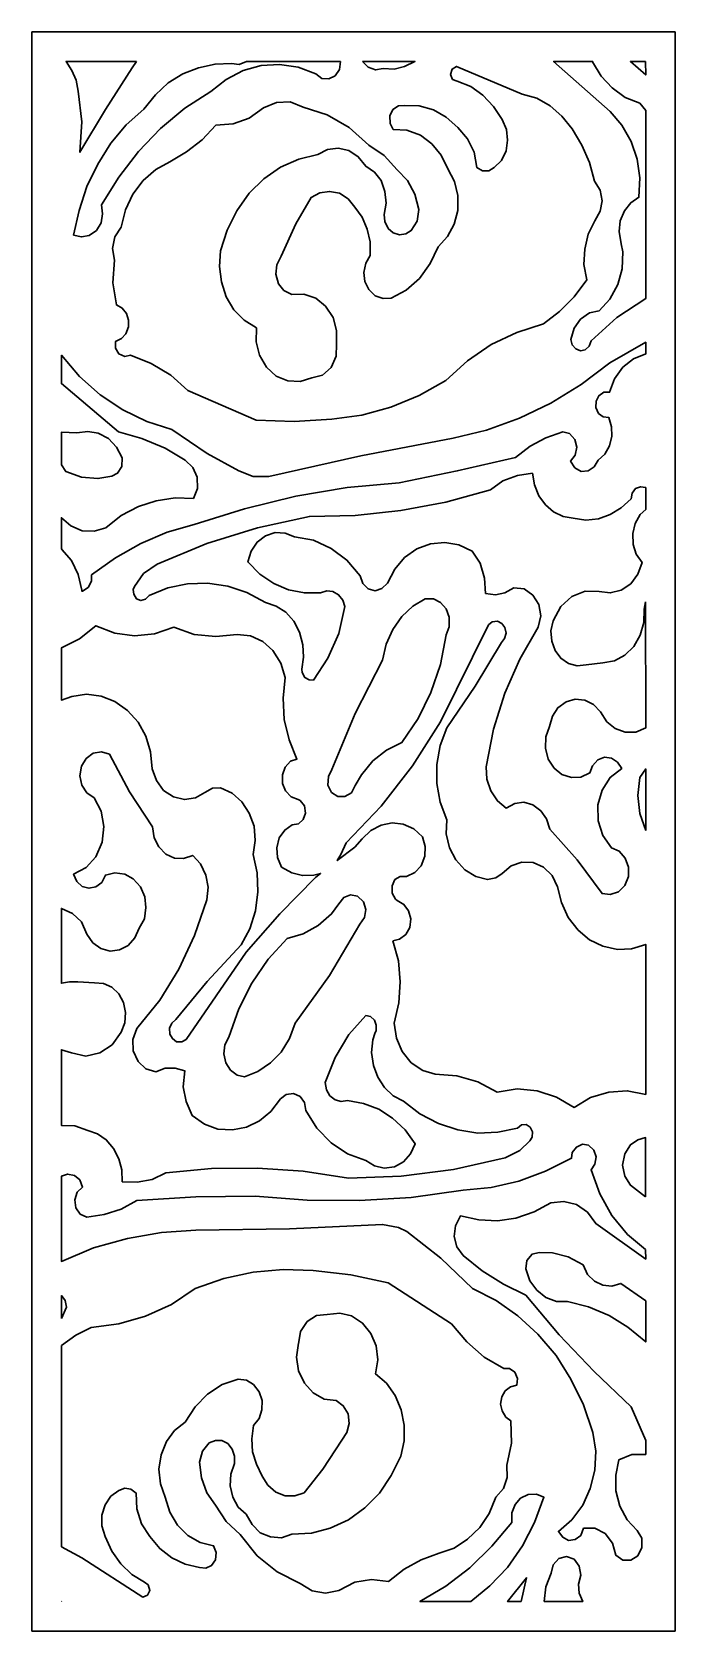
# Model space of a CAD drawing. Header units: centimetres. Extents: x -5.07 to -1.5, y 0.12 to 9.
import ezdxf

# ---------------------------------------------------------------- set-up
doc = ezdxf.new("R2010")
doc.units = ezdxf.units.CM
doc.header["$MEASUREMENT"] = 0
doc.layers.add('layer 1', color=7, linetype='Continuous')

msp = doc.modelspace()

# ---------------------------------------------------------------- linework, layer by layer
at = {"layer": 'layer 1', "color": 250, "lineweight": 30}
for points, knots in [([(-5.071, 9.00077), (-5.071, 9.00077), (-1.49953, 9.00077), (-1.49953, 9.00077), (-1.49953, 9.00077), (-1.49953, 9.00077), (-1.49953, 0.12312), (-1.49953, 0.12312), (-1.49953, 0.12312), (-1.49953, 0.12312), (-5.071, 0.12312), (-5.071, 0.12312), (-5.071, 0.12312), (-5.071, 0.12312), (-5.071, 9.00077), (-5.071, 9.00077)], [0, 0, 0, 0, 0.2, 0.2, 0.2, 0.2, 0.4, 0.4, 0.4, 0.4, 0.6, 0.6, 0.6, 0.6, 1, 1, 1, 1]), ([(-4.49062, 8.8375), (-4.49062, 8.8375), (-4.88152, 8.8375), (-4.88152, 8.8375), (-4.88152, 8.8375), (-4.88152, 8.8375), (-4.84877, 8.78753), (-4.84877, 8.78753), (-4.84877, 8.78753), (-4.84877, 8.78753), (-4.82474, 8.73255), (-4.82474, 8.73255), (-4.82474, 8.73255), (-4.82474, 8.73255), (-4.81383, 8.67258), (-4.81383, 8.67258), (-4.81383, 8.67258), (-4.81383, 8.67258), (-4.79417, 8.50266), (-4.79417, 8.50266), (-4.79417, 8.50266), (-4.79417, 8.50266), (-4.80509, 8.33273), (-4.80509, 8.33273), (-4.80509, 8.33273), (-4.80509, 8.33273), (-4.66314, 8.57012), (-4.66314, 8.57012), (-4.66314, 8.57012), (-4.66314, 8.57012), (-4.51464, 8.80252), (-4.51464, 8.80252), (-4.51464, 8.80252), (-4.51464, 8.80252), (-4.49062, 8.8375), (-4.49062, 8.8375)], [0, 0, 0, 0, 0.1, 0.1, 0.1, 0.1, 0.2, 0.2, 0.2, 0.2, 0.3, 0.3, 0.3, 0.3, 0.4, 0.4, 0.4, 0.4, 0.5, 0.5, 0.5, 0.5, 0.6, 0.6, 0.6, 0.6, 0.7, 0.7, 0.7, 0.7, 0.8, 0.8, 0.8, 0.8, 1, 1, 1, 1]), ([(-3.35721, 8.8375), (-3.35721, 8.8375), (-3.87915, 8.8375), (-3.87915, 8.8375), (-3.87915, 8.8375), (-3.87915, 8.8375), (-3.92064, 8.82001), (-3.92064, 8.82001), (-3.92064, 8.82001), (-3.92064, 8.82001), (-3.96213, 8.82501), (-3.96213, 8.82501), (-3.96213, 8.82501), (-3.96213, 8.82501), (-4.05385, 8.82251), (-4.05385, 8.82251), (-4.05385, 8.82251), (-4.05385, 8.82251), (-4.14557, 8.80252), (-4.14557, 8.80252), (-4.14557, 8.80252), (-4.14557, 8.80252), (-4.23293, 8.76753), (-4.23293, 8.76753), (-4.23293, 8.76753), (-4.23293, 8.76753), (-4.31373, 8.71756), (-4.31373, 8.71756), (-4.31373, 8.71756), (-4.31373, 8.71756), (-4.38579, 8.65259), (-4.38579, 8.65259), (-4.38579, 8.65259), (-4.38579, 8.65259), (-4.44913, 8.57262), (-4.44913, 8.57262), (-4.44913, 8.57262), (-4.44913, 8.57262), (-4.5474, 8.48516), (-4.5474, 8.48516), (-4.5474, 8.48516), (-4.5474, 8.48516), (-4.63257, 8.38271), (-4.63257, 8.38271), (-4.63257, 8.38271), (-4.63257, 8.38271), (-4.70463, 8.26776), (-4.70463, 8.26776), (-4.70463, 8.26776), (-4.70463, 8.26776), (-4.76578, 8.14282), (-4.76578, 8.14282), (-4.76578, 8.14282), (-4.76578, 8.14282), (-4.80946, 8.01038), (-4.80946, 8.01038), (-4.80946, 8.01038), (-4.80946, 8.01038), (-4.84003, 7.87294), (-4.84003, 7.87294), (-4.84003, 7.87294), (-4.84003, 7.87294), (-4.79636, 7.86295), (-4.79636, 7.86295), (-4.79636, 7.86295), (-4.79636, 7.86295), (-4.75268, 7.87044), (-4.75268, 7.87044), (-4.75268, 7.87044), (-4.75268, 7.87044), (-4.71337, 7.89793), (-4.71337, 7.89793), (-4.71337, 7.89793), (-4.71337, 7.89793), (-4.68716, 7.94041), (-4.68716, 7.94041), (-4.68716, 7.94041), (-4.68716, 7.94041), (-4.67843, 7.99039), (-4.67843, 7.99039), (-4.67843, 7.99039), (-4.67843, 7.99039), (-4.68498, 8.04037), (-4.68498, 8.04037), (-4.68498, 8.04037), (-4.68498, 8.04037), (-4.58889, 8.19529), (-4.58889, 8.19529), (-4.58889, 8.19529), (-4.58889, 8.19529), (-4.4797, 8.33773), (-4.4797, 8.33773), (-4.4797, 8.33773), (-4.4797, 8.33773), (-4.3574, 8.46517), (-4.3574, 8.46517), (-4.3574, 8.46517), (-4.3574, 8.46517), (-4.22201, 8.57762), (-4.22201, 8.57762), (-4.22201, 8.57762), (-4.22201, 8.57762), (-4.07787, 8.67008), (-4.07787, 8.67008), (-4.07787, 8.67008), (-4.07787, 8.67008), (-3.9927, 8.73755), (-3.9927, 8.73755), (-3.9927, 8.73755), (-3.9927, 8.73755), (-3.8988, 8.78753), (-3.8988, 8.78753), (-3.8988, 8.78753), (-3.8988, 8.78753), (-3.79834, 8.81501), (-3.79834, 8.81501), (-3.79834, 8.81501), (-3.79834, 8.81501), (-3.6957, 8.82001), (-3.6957, 8.82001), (-3.6957, 8.82001), (-3.6957, 8.82001), (-3.59306, 8.80502), (-3.59306, 8.80502), (-3.59306, 8.80502), (-3.59306, 8.80502), (-3.49479, 8.76753), (-3.49479, 8.76753), (-3.49479, 8.76753), (-3.49479, 8.76753), (-3.46203, 8.74255), (-3.46203, 8.74255), (-3.46203, 8.74255), (-3.46203, 8.74255), (-3.42272, 8.74005), (-3.42272, 8.74005), (-3.42272, 8.74005), (-3.42272, 8.74005), (-3.38778, 8.75754), (-3.38778, 8.75754), (-3.38778, 8.75754), (-3.38778, 8.75754), (-3.36376, 8.79252), (-3.36376, 8.79252), (-3.36376, 8.79252), (-3.36376, 8.79252), (-3.35721, 8.8375), (-3.35721, 8.8375)], [0, 0, 0, 0, 0.0263158, 0.0263158, 0.0263158, 0.0263158, 0.0526316, 0.0526316, 0.0526316, 0.0526316, 0.0789474, 0.0789474, 0.0789474, 0.0789474, 0.1052632, 0.1052632, 0.1052632, 0.1052632, 0.1315789, 0.1315789, 0.1315789, 0.1315789, 0.1578947, 0.1578947, 0.1578947, 0.1578947, 0.1842105, 0.1842105, 0.1842105, 0.1842105, 0.2105263, 0.2105263, 0.2105263, 0.2105263, 0.2368421, 0.2368421, 0.2368421, 0.2368421, 0.2631579, 0.2631579, 0.2631579, 0.2631579, 0.2894737, 0.2894737, 0.2894737, 0.2894737, 0.3157895, 0.3157895, 0.3157895, 0.3157895, 0.3421053, 0.3421053, 0.3421053, 0.3421053, 0.3684211, 0.3684211, 0.3684211, 0.3684211, 0.3947368, 0.3947368, 0.3947368, 0.3947368, 0.4210526, 0.4210526, 0.4210526, 0.4210526, 0.4473684, 0.4473684, 0.4473684, 0.4473684, 0.4736842, 0.4736842, 0.4736842, 0.4736842, 0.5, 0.5, 0.5, 0.5, 0.5263158, 0.5263158, 0.5263158, 0.5263158, 0.5526316, 0.5526316, 0.5526316, 0.5526316, 0.5789474, 0.5789474, 0.5789474, 0.5789474, 0.6052632, 0.6052632, 0.6052632, 0.6052632, 0.6315789, 0.6315789, 0.6315789, 0.6315789, 0.6578947, 0.6578947, 0.6578947, 0.6578947, 0.6842105, 0.6842105, 0.6842105, 0.6842105, 0.7105263, 0.7105263, 0.7105263, 0.7105263, 0.7368421, 0.7368421, 0.7368421, 0.7368421, 0.7631579, 0.7631579, 0.7631579, 0.7631579, 0.7894737, 0.7894737, 0.7894737, 0.7894737, 0.8157895, 0.8157895, 0.8157895, 0.8157895, 0.8421053, 0.8421053, 0.8421053, 0.8421053, 0.8684211, 0.8684211, 0.8684211, 0.8684211, 0.8947368, 0.8947368, 0.8947368, 0.8947368, 0.9210526, 0.9210526, 0.9210526, 0.9210526, 0.9473684, 0.9473684, 0.9473684, 0.9473684, 1, 1, 1, 1]), ([(-3.37905, 7.26822), (-3.37905, 7.26822), (-3.37905, 7.34318), (-3.37905, 7.34318), (-3.37905, 7.34318), (-3.37905, 7.34318), (-3.3987, 7.41565), (-3.3987, 7.41565), (-3.3987, 7.41565), (-3.3987, 7.41565), (-3.44019, 7.47812), (-3.44019, 7.47812), (-3.44019, 7.47812), (-3.44019, 7.47812), (-3.49479, 7.5231), (-3.49479, 7.5231), (-3.49479, 7.5231), (-3.49479, 7.5231), (-3.56031, 7.54559), (-3.56031, 7.54559), (-3.56031, 7.54559), (-3.56031, 7.54559), (-3.628, 7.54309), (-3.628, 7.54309), (-3.628, 7.54309), (-3.628, 7.54309), (-3.67168, 7.56558), (-3.67168, 7.56558), (-3.67168, 7.56558), (-3.67168, 7.56558), (-3.70225, 7.60306), (-3.70225, 7.60306), (-3.70225, 7.60306), (-3.70225, 7.60306), (-3.71754, 7.65554), (-3.71754, 7.65554), (-3.71754, 7.65554), (-3.71754, 7.65554), (-3.71099, 7.70802), (-3.71099, 7.70802), (-3.71099, 7.70802), (-3.71099, 7.70802), (-3.68697, 7.75549), (-3.68697, 7.75549), (-3.68697, 7.75549), (-3.68697, 7.75549), (-3.60617, 7.93541), (-3.60617, 7.93541), (-3.60617, 7.93541), (-3.60617, 7.93541), (-3.52011, 8.08203), (-3.52011, 8.08203), (-3.52011, 8.08203), (-3.52011, 8.08203), (-3.47295, 8.10783), (-3.47295, 8.10783), (-3.47295, 8.10783), (-3.47295, 8.10783), (-3.41836, 8.11533), (-3.41836, 8.11533), (-3.41836, 8.11533), (-3.41836, 8.11533), (-3.36376, 8.10534), (-3.36376, 8.10534), (-3.36376, 8.10534), (-3.36376, 8.10534), (-3.31572, 8.07535), (-3.31572, 8.07535), (-3.31572, 8.07535), (-3.31572, 8.07535), (-3.27859, 8.02787), (-3.27859, 8.02787), (-3.27859, 8.02787), (-3.27859, 8.02787), (-3.2371, 7.9729), (-3.2371, 7.9729), (-3.2371, 7.9729), (-3.2371, 7.9729), (-3.20871, 7.90543), (-3.20871, 7.90543), (-3.20871, 7.90543), (-3.20871, 7.90543), (-3.19342, 7.83546), (-3.19342, 7.83546), (-3.19342, 7.83546), (-3.19342, 7.83546), (-3.19342, 7.76049), (-3.19342, 7.76049), (-3.19342, 7.76049), (-3.19342, 7.76049), (-3.21744, 7.71801), (-3.21744, 7.71801), (-3.21744, 7.71801), (-3.21744, 7.71801), (-3.22836, 7.66554), (-3.22836, 7.66554), (-3.22836, 7.66554), (-3.22836, 7.66554), (-3.22181, 7.61556), (-3.22181, 7.61556), (-3.22181, 7.61556), (-3.22181, 7.61556), (-3.19997, 7.57058), (-3.19997, 7.57058), (-3.19997, 7.57058), (-3.19997, 7.57058), (-3.16503, 7.53559), (-3.16503, 7.53559), (-3.16503, 7.53559), (-3.16503, 7.53559), (-3.12135, 7.5206), (-3.12135, 7.5206), (-3.12135, 7.5206), (-3.12135, 7.5206), (-3.07549, 7.5231), (-3.07549, 7.5231), (-3.07549, 7.5231), (-3.07549, 7.5231), (-2.99251, 7.56808), (-2.99251, 7.56808), (-2.99251, 7.56808), (-2.99251, 7.56808), (-2.91826, 7.63305), (-2.91826, 7.63305), (-2.91826, 7.63305), (-2.91826, 7.63305), (-2.85929, 7.71551), (-2.85929, 7.71551), (-2.85929, 7.71551), (-2.85929, 7.71551), (-2.81562, 7.80797), (-2.81562, 7.80797), (-2.81562, 7.80797), (-2.81562, 7.80797), (-2.76321, 7.86544), (-2.76321, 7.86544), (-2.76321, 7.86544), (-2.76321, 7.86544), (-2.72608, 7.93291), (-2.72608, 7.93291), (-2.72608, 7.93291), (-2.72608, 7.93291), (-2.70643, 8.01038), (-2.70643, 8.01038), (-2.70643, 8.01038), (-2.70643, 8.01038), (-2.70643, 8.09284), (-2.70643, 8.09284), (-2.70643, 8.09284), (-2.70643, 8.09284), (-2.7239, 8.17031), (-2.7239, 8.17031), (-2.7239, 8.17031), (-2.7239, 8.17031), (-2.76102, 8.24027), (-2.76102, 8.24027), (-2.76102, 8.24027), (-2.76102, 8.24027), (-2.79815, 8.31774), (-2.79815, 8.31774), (-2.79815, 8.31774), (-2.79815, 8.31774), (-2.85056, 8.38021), (-2.85056, 8.38021), (-2.85056, 8.38021), (-2.85056, 8.38021), (-2.91389, 8.42769), (-2.91389, 8.42769), (-2.91389, 8.42769), (-2.91389, 8.42769), (-2.98814, 8.45518), (-2.98814, 8.45518), (-2.98814, 8.45518), (-2.98814, 8.45518), (-3.06458, 8.46017), (-3.06458, 8.46017), (-3.06458, 8.46017), (-3.06458, 8.46017), (-3.08205, 8.49266), (-3.08205, 8.49266), (-3.08205, 8.49266), (-3.08205, 8.49266), (-3.08423, 8.53514), (-3.08423, 8.53514), (-3.08423, 8.53514), (-3.08423, 8.53514), (-3.06676, 8.57012), (-3.06676, 8.57012), (-3.06676, 8.57012), (-3.06676, 8.57012), (-3.03619, 8.59012), (-3.03619, 8.59012), (-3.03619, 8.59012), (-3.03619, 8.59012), (-3.00124, 8.59261), (-3.00124, 8.59261), (-3.00124, 8.59261), (-3.00124, 8.59261), (-2.92044, 8.59012), (-2.92044, 8.59012), (-2.92044, 8.59012), (-2.92044, 8.59012), (-2.84182, 8.56763), (-2.84182, 8.56763), (-2.84182, 8.56763), (-2.84182, 8.56763), (-2.76976, 8.52764), (-2.76976, 8.52764), (-2.76976, 8.52764), (-2.76976, 8.52764), (-2.70643, 8.47017), (-2.70643, 8.47017), (-2.70643, 8.47017), (-2.70643, 8.47017), (-2.65183, 8.4077), (-2.65183, 8.4077), (-2.65183, 8.4077), (-2.65183, 8.4077), (-2.61471, 8.33273), (-2.61471, 8.33273), (-2.61471, 8.33273), (-2.61471, 8.33273), (-2.59942, 8.24777), (-2.59942, 8.24777), (-2.59942, 8.24777), (-2.59942, 8.24777), (-2.56884, 8.23028), (-2.56884, 8.23028), (-2.56884, 8.23028), (-2.56884, 8.23028), (-2.5339, 8.23028), (-2.5339, 8.23028), (-2.5339, 8.23028), (-2.5339, 8.23028), (-2.50333, 8.24777), (-2.50333, 8.24777), (-2.50333, 8.24777), (-2.50333, 8.24777), (-2.46402, 8.28775), (-2.46402, 8.28775), (-2.46402, 8.28775), (-2.46402, 8.28775), (-2.43781, 8.34023), (-2.43781, 8.34023), (-2.43781, 8.34023), (-2.43781, 8.34023), (-2.42908, 8.4002), (-2.42908, 8.4002), (-2.42908, 8.4002), (-2.42908, 8.4002), (-2.43563, 8.46017), (-2.43563, 8.46017), (-2.43563, 8.46017), (-2.43563, 8.46017), (-2.45965, 8.51515), (-2.45965, 8.51515), (-2.45965, 8.51515), (-2.45965, 8.51515), (-2.5077, 8.58762), (-2.5077, 8.58762), (-2.5077, 8.58762), (-2.5077, 8.58762), (-2.56666, 8.65009), (-2.56666, 8.65009), (-2.56666, 8.65009), (-2.56666, 8.65009), (-2.63436, 8.69757), (-2.63436, 8.69757), (-2.63436, 8.69757), (-2.63436, 8.69757), (-2.70861, 8.72755), (-2.70861, 8.72755), (-2.70861, 8.72755), (-2.70861, 8.72755), (-2.73482, 8.73755), (-2.73482, 8.73755), (-2.73482, 8.73755), (-2.73482, 8.73755), (-2.74574, 8.76504), (-2.74574, 8.76504), (-2.74574, 8.76504), (-2.74574, 8.76504), (-2.737, 8.79502), (-2.737, 8.79502), (-2.737, 8.79502), (-2.737, 8.79502), (-2.71298, 8.81002), (-2.71298, 8.81002), (-2.71298, 8.81002), (-2.71298, 8.81002), (-2.34828, 8.65509), (-2.34828, 8.65509), (-2.34828, 8.65509), (-2.34828, 8.65509), (-2.26748, 8.6326), (-2.26748, 8.6326), (-2.26748, 8.6326), (-2.26748, 8.6326), (-2.19323, 8.59012), (-2.19323, 8.59012), (-2.19323, 8.59012), (-2.19323, 8.59012), (-2.12771, 8.53264), (-2.12771, 8.53264), (-2.12771, 8.53264), (-2.12771, 8.53264), (-2.07093, 8.46267), (-2.07093, 8.46267), (-2.07093, 8.46267), (-2.07093, 8.46267), (-2.01634, 8.37271), (-2.01634, 8.37271), (-2.01634, 8.37271), (-2.01634, 8.37271), (-1.97484, 8.27526), (-1.97484, 8.27526), (-1.97484, 8.27526), (-1.97484, 8.27526), (-1.94645, 8.17281), (-1.94645, 8.17281), (-1.94645, 8.17281), (-1.94645, 8.17281), (-1.91588, 8.12283), (-1.91588, 8.12283), (-1.91588, 8.12283), (-1.91588, 8.12283), (-1.90496, 8.06286), (-1.90496, 8.06286), (-1.90496, 8.06286), (-1.90496, 8.06286), (-1.91588, 8.00538), (-1.91588, 8.00538), (-1.91588, 8.00538), (-1.91588, 8.00538), (-1.94427, 7.95291), (-1.94427, 7.95291), (-1.94427, 7.95291), (-1.94427, 7.95291), (-1.98139, 7.87794), (-1.98139, 7.87794), (-1.98139, 7.87794), (-1.98139, 7.87794), (-2.00105, 7.79548), (-2.00105, 7.79548), (-2.00105, 7.79548), (-2.00105, 7.79548), (-2.00542, 7.71051), (-2.00542, 7.71051), (-2.00542, 7.71051), (-2.00542, 7.71051), (-1.99013, 7.62555), (-1.99013, 7.62555), (-1.99013, 7.62555), (-1.99013, 7.62555), (-2.06001, 7.5306), (-2.06001, 7.5306), (-2.06001, 7.5306), (-2.06001, 7.5306), (-2.14081, 7.44813), (-2.14081, 7.44813), (-2.14081, 7.44813), (-2.14081, 7.44813), (-2.23035, 7.38066), (-2.23035, 7.38066), (-2.23035, 7.38066), (-2.23035, 7.38066), (-2.37885, 7.33319), (-2.37885, 7.33319), (-2.37885, 7.33319), (-2.37885, 7.33319), (-2.5208, 7.26572), (-2.5208, 7.26572), (-2.5208, 7.26572), (-2.5208, 7.26572), (-2.65183, 7.17576), (-2.65183, 7.17576), (-2.65183, 7.17576), (-2.65183, 7.17576), (-2.77194, 7.06581), (-2.77194, 7.06581), (-2.77194, 7.06581), (-2.77194, 7.06581), (-2.92044, 6.98335), (-2.92044, 6.98335), (-2.92044, 6.98335), (-2.92044, 6.98335), (-3.07768, 6.91837), (-3.07768, 6.91837), (-3.07768, 6.91837), (-3.07768, 6.91837), (-3.23928, 6.8734), (-3.23928, 6.8734), (-3.23928, 6.8734), (-3.23928, 6.8734), (-3.40525, 6.85091), (-3.40525, 6.85091), (-3.40525, 6.85091), (-3.40525, 6.85091), (-3.6149, 6.83841), (-3.6149, 6.83841), (-3.6149, 6.83841), (-3.6149, 6.83841), (-3.82673, 6.84591), (-3.82673, 6.84591), (-3.82673, 6.84591), (-3.82673, 6.84591), (-4.20454, 7.01083), (-4.20454, 7.01083), (-4.20454, 7.01083), (-4.20454, 7.01083), (-4.30063, 7.09579), (-4.30063, 7.09579), (-4.30063, 7.09579), (-4.30063, 7.09579), (-4.40982, 7.16077), (-4.40982, 7.16077), (-4.40982, 7.16077), (-4.40982, 7.16077), (-4.52338, 7.20574), (-4.52338, 7.20574), (-4.52338, 7.20574), (-4.52338, 7.20574), (-4.55613, 7.19825), (-4.55613, 7.19825), (-4.55613, 7.19825), (-4.55613, 7.19825), (-4.58889, 7.21324), (-4.58889, 7.21324), (-4.58889, 7.21324), (-4.58889, 7.21324), (-4.60636, 7.24573), (-4.60636, 7.24573), (-4.60636, 7.24573), (-4.60636, 7.24573), (-4.60636, 7.28321), (-4.60636, 7.28321), (-4.60636, 7.28321), (-4.60636, 7.28321), (-4.5736, 7.2982), (-4.5736, 7.2982), (-4.5736, 7.2982), (-4.5736, 7.2982), (-4.54958, 7.32569), (-4.54958, 7.32569), (-4.54958, 7.32569), (-4.54958, 7.32569), (-4.5343, 7.36317), (-4.5343, 7.36317), (-4.5343, 7.36317), (-4.5343, 7.36317), (-4.5343, 7.40066), (-4.5343, 7.40066), (-4.5343, 7.40066), (-4.5343, 7.40066), (-4.54521, 7.43814), (-4.54521, 7.43814), (-4.54521, 7.43814), (-4.54521, 7.43814), (-4.56924, 7.46813), (-4.56924, 7.46813), (-4.56924, 7.46813), (-4.56924, 7.46813), (-4.60199, 7.48562), (-4.60199, 7.48562), (-4.60199, 7.48562), (-4.60199, 7.48562), (-4.62165, 7.60806), (-4.62165, 7.60806), (-4.62165, 7.60806), (-4.62165, 7.60806), (-4.61291, 7.73301), (-4.61291, 7.73301), (-4.61291, 7.73301), (-4.61291, 7.73301), (-4.62383, 7.79798), (-4.62383, 7.79798), (-4.62383, 7.79798), (-4.62383, 7.79798), (-4.61073, 7.86295), (-4.61073, 7.86295), (-4.61073, 7.86295), (-4.61073, 7.86295), (-4.57579, 7.91792), (-4.57579, 7.91792), (-4.57579, 7.91792), (-4.57579, 7.91792), (-4.55177, 8.01288), (-4.55177, 8.01288), (-4.55177, 8.01288), (-4.55177, 8.01288), (-4.51027, 8.10034), (-4.51027, 8.10034), (-4.51027, 8.10034), (-4.51027, 8.10034), (-4.45349, 8.1753), (-4.45349, 8.1753), (-4.45349, 8.1753), (-4.45349, 8.1753), (-4.38361, 8.23778), (-4.38361, 8.23778), (-4.38361, 8.23778), (-4.38361, 8.23778), (-4.30499, 8.28026), (-4.30499, 8.28026), (-4.30499, 8.28026), (-4.30499, 8.28026), (-4.21327, 8.33523), (-4.21327, 8.33523), (-4.21327, 8.33523), (-4.21327, 8.33523), (-4.12592, 8.4027), (-4.12592, 8.4027), (-4.12592, 8.4027), (-4.12592, 8.4027), (-4.04948, 8.48266), (-4.04948, 8.48266), (-4.04948, 8.48266), (-4.04948, 8.48266), (-3.9534, 8.49016), (-3.9534, 8.49016), (-3.9534, 8.49016), (-3.9534, 8.49016), (-3.86386, 8.52265), (-3.86386, 8.52265), (-3.86386, 8.52265), (-3.86386, 8.52265), (-3.78524, 8.58012), (-3.78524, 8.58012), (-3.78524, 8.58012), (-3.78524, 8.58012), (-3.71317, 8.61011), (-3.71317, 8.61011), (-3.71317, 8.61011), (-3.71317, 8.61011), (-3.63674, 8.61261), (-3.63674, 8.61261), (-3.63674, 8.61261), (-3.63674, 8.61261), (-3.56467, 8.58262), (-3.56467, 8.58262), (-3.56467, 8.58262), (-3.56467, 8.58262), (-3.43146, 8.54014), (-3.43146, 8.54014), (-3.43146, 8.54014), (-3.43146, 8.54014), (-3.30916, 8.47017), (-3.30916, 8.47017), (-3.30916, 8.47017), (-3.30916, 8.47017), (-3.19997, 8.37271), (-3.19997, 8.37271), (-3.19997, 8.37271), (-3.19997, 8.37271), (-3.1148, 8.31524), (-3.1148, 8.31524), (-3.1148, 8.31524), (-3.1148, 8.31524), (-3.04274, 8.23528), (-3.04274, 8.23528), (-3.04274, 8.23528), (-3.04274, 8.23528), (-2.98596, 8.1753), (-2.98596, 8.1753), (-2.98596, 8.1753), (-2.98596, 8.1753), (-2.94446, 8.10034), (-2.94446, 8.10034), (-2.94446, 8.10034), (-2.94446, 8.10034), (-2.92263, 8.01538), (-2.92263, 8.01538), (-2.92263, 8.01538), (-2.92263, 8.01538), (-2.93136, 7.95041), (-2.93136, 7.95041), (-2.93136, 7.95041), (-2.93136, 7.95041), (-2.96412, 7.89793), (-2.96412, 7.89793), (-2.96412, 7.89793), (-2.96412, 7.89793), (-2.99469, 7.88044), (-2.99469, 7.88044), (-2.99469, 7.88044), (-2.99469, 7.88044), (-3.02963, 7.87544), (-3.02963, 7.87544), (-3.02963, 7.87544), (-3.02963, 7.87544), (-3.06458, 7.88544), (-3.06458, 7.88544), (-3.06458, 7.88544), (-3.06458, 7.88544), (-3.09296, 7.91042), (-3.09296, 7.91042), (-3.09296, 7.91042), (-3.09296, 7.91042), (-3.11044, 7.94791), (-3.11044, 7.94791), (-3.11044, 7.94791), (-3.11044, 7.94791), (-3.1148, 7.98789), (-3.1148, 7.98789), (-3.1148, 7.98789), (-3.1148, 7.98789), (-3.10388, 8.05036), (-3.10388, 8.05036), (-3.10388, 8.05036), (-3.10388, 8.05036), (-3.11044, 8.11533), (-3.11044, 8.11533), (-3.11044, 8.11533), (-3.11044, 8.11533), (-3.13227, 8.1753), (-3.13227, 8.1753), (-3.13227, 8.1753), (-3.13227, 8.1753), (-3.1694, 8.22278), (-3.1694, 8.22278), (-3.1694, 8.22278), (-3.1694, 8.22278), (-3.21744, 8.25527), (-3.21744, 8.25527), (-3.21744, 8.25527), (-3.21744, 8.25527), (-3.25894, 8.30774), (-3.25894, 8.30774), (-3.25894, 8.30774), (-3.25894, 8.30774), (-3.31135, 8.34273), (-3.31135, 8.34273), (-3.31135, 8.34273), (-3.31135, 8.34273), (-3.37031, 8.35522), (-3.37031, 8.35522), (-3.37031, 8.35522), (-3.37031, 8.35522), (-3.42928, 8.34773), (-3.42928, 8.34773), (-3.42928, 8.34773), (-3.42928, 8.34773), (-3.48387, 8.32024), (-3.48387, 8.32024), (-3.48387, 8.32024), (-3.48387, 8.32024), (-3.5887, 8.29525), (-3.5887, 8.29525), (-3.5887, 8.29525), (-3.5887, 8.29525), (-3.69134, 8.25027), (-3.69134, 8.25027), (-3.69134, 8.25027), (-3.69134, 8.25027), (-3.78306, 8.1853), (-3.78306, 8.1853), (-3.78306, 8.1853), (-3.78306, 8.1853), (-3.86386, 8.10534), (-3.86386, 8.10534), (-3.86386, 8.10534), (-3.86386, 8.10534), (-3.93374, 8.00788), (-3.93374, 8.00788), (-3.93374, 8.00788), (-3.93374, 8.00788), (-3.98615, 7.90043), (-3.98615, 7.90043), (-3.98615, 7.90043), (-3.98615, 7.90043), (-4.02328, 7.78548), (-4.02328, 7.78548), (-4.02328, 7.78548), (-4.02328, 7.78548), (-4.02983, 7.69802), (-4.02983, 7.69802), (-4.02983, 7.69802), (-4.02983, 7.69802), (-4.01891, 7.61306), (-4.01891, 7.61306), (-4.01891, 7.61306), (-4.01891, 7.61306), (-3.9927, 7.5306), (-3.9927, 7.5306), (-3.9927, 7.5306), (-3.9927, 7.5306), (-3.94903, 7.45813), (-3.94903, 7.45813), (-3.94903, 7.45813), (-3.94903, 7.45813), (-3.89225, 7.40066), (-3.89225, 7.40066), (-3.89225, 7.40066), (-3.89225, 7.40066), (-3.82455, 7.35818), (-3.82455, 7.35818), (-3.82455, 7.35818), (-3.82455, 7.35818), (-3.82673, 7.28071), (-3.82673, 7.28071), (-3.82673, 7.28071), (-3.82673, 7.28071), (-3.80708, 7.20574), (-3.80708, 7.20574), (-3.80708, 7.20574), (-3.80708, 7.20574), (-3.76777, 7.14077), (-3.76777, 7.14077), (-3.76777, 7.14077), (-3.76777, 7.14077), (-3.71536, 7.0908), (-3.71536, 7.0908), (-3.71536, 7.0908), (-3.71536, 7.0908), (-3.64984, 7.06331), (-3.64984, 7.06331), (-3.64984, 7.06331), (-3.64984, 7.06331), (-3.58214, 7.06081), (-3.58214, 7.06081), (-3.58214, 7.06081), (-3.58214, 7.06081), (-3.51663, 7.0808), (-3.51663, 7.0808), (-3.51663, 7.0808), (-3.51663, 7.0808), (-3.45767, 7.09579), (-3.45767, 7.09579), (-3.45767, 7.09579), (-3.45767, 7.09579), (-3.40962, 7.13828), (-3.40962, 7.13828), (-3.40962, 7.13828), (-3.40962, 7.13828), (-3.38123, 7.20075), (-3.38123, 7.20075), (-3.38123, 7.20075), (-3.38123, 7.20075), (-3.37905, 7.26822), (-3.37905, 7.26822)], [0, 0, 0, 0, 0.0053763, 0.0053763, 0.0053763, 0.0053763, 0.0107527, 0.0107527, 0.0107527, 0.0107527, 0.016129, 0.016129, 0.016129, 0.016129, 0.0215054, 0.0215054, 0.0215054, 0.0215054, 0.0268817, 0.0268817, 0.0268817, 0.0268817, 0.0322581, 0.0322581, 0.0322581, 0.0322581, 0.0376344, 0.0376344, 0.0376344, 0.0376344, 0.0430108, 0.0430108, 0.0430108, 0.0430108, 0.0483871, 0.0483871, 0.0483871, 0.0483871, 0.0537634, 0.0537634, 0.0537634, 0.0537634, 0.0591398, 0.0591398, 0.0591398, 0.0591398, 0.0645161, 0.0645161, 0.0645161, 0.0645161, 0.0698925, 0.0698925, 0.0698925, 0.0698925, 0.0752688, 0.0752688, 0.0752688, 0.0752688, 0.0806452, 0.0806452, 0.0806452, 0.0806452, 0.0860215, 0.0860215, 0.0860215, 0.0860215, 0.0913978, 0.0913978, 0.0913978, 0.0913978, 0.0967742, 0.0967742, 0.0967742, 0.0967742, 0.1021505, 0.1021505, 0.1021505, 0.1021505, 0.1075269, 0.1075269, 0.1075269, 0.1075269, 0.1129032, 0.1129032, 0.1129032, 0.1129032, 0.1182796, 0.1182796, 0.1182796, 0.1182796, 0.1236559, 0.1236559, 0.1236559, 0.1236559, 0.1290323, 0.1290323, 0.1290323, 0.1290323, 0.1344086, 0.1344086, 0.1344086, 0.1344086, 0.1397849, 0.1397849, 0.1397849, 0.1397849, 0.1451613, 0.1451613, 0.1451613, 0.1451613, 0.1505376, 0.1505376, 0.1505376, 0.1505376, 0.155914, 0.155914, 0.155914, 0.155914, 0.1612903, 0.1612903, 0.1612903, 0.1612903, 0.1666667, 0.1666667, 0.1666667, 0.1666667, 0.172043, 0.172043, 0.172043, 0.172043, 0.1774194, 0.1774194, 0.1774194, 0.1774194, 0.1827957, 0.1827957, 0.1827957, 0.1827957, 0.188172, 0.188172, 0.188172, 0.188172, 0.1935484, 0.1935484, 0.1935484, 0.1935484, 0.1989247, 0.1989247, 0.1989247, 0.1989247, 0.2043011, 0.2043011, 0.2043011, 0.2043011, 0.2096774, 0.2096774, 0.2096774, 0.2096774, 0.2150538, 0.2150538, 0.2150538, 0.2150538, 0.2204301, 0.2204301, 0.2204301, 0.2204301, 0.2258065, 0.2258065, 0.2258065, 0.2258065, 0.2311828, 0.2311828, 0.2311828, 0.2311828, 0.2365591, 0.2365591, 0.2365591, 0.2365591, 0.2419355, 0.2419355, 0.2419355, 0.2419355, 0.2473118, 0.2473118, 0.2473118, 0.2473118, 0.2526882, 0.2526882, 0.2526882, 0.2526882, 0.2580645, 0.2580645, 0.2580645, 0.2580645, 0.2634409, 0.2634409, 0.2634409, 0.2634409, 0.2688172, 0.2688172, 0.2688172, 0.2688172, 0.2741935, 0.2741935, 0.2741935, 0.2741935, 0.2795699, 0.2795699, 0.2795699, 0.2795699, 0.2849462, 0.2849462, 0.2849462, 0.2849462, 0.2903226, 0.2903226, 0.2903226, 0.2903226, 0.2956989, 0.2956989, 0.2956989, 0.2956989, 0.3010753, 0.3010753, 0.3010753, 0.3010753, 0.3064516, 0.3064516, 0.3064516, 0.3064516, 0.311828, 0.311828, 0.311828, 0.311828, 0.3172043, 0.3172043, 0.3172043, 0.3172043, 0.3225806, 0.3225806, 0.3225806, 0.3225806, 0.327957, 0.327957, 0.327957, 0.327957, 0.3333333, 0.3333333, 0.3333333, 0.3333333, 0.3387097, 0.3387097, 0.3387097, 0.3387097, 0.344086, 0.344086, 0.344086, 0.344086, 0.3494624, 0.3494624, 0.3494624, 0.3494624, 0.3548387, 0.3548387, 0.3548387, 0.3548387, 0.3602151, 0.3602151, 0.3602151, 0.3602151, 0.3655914, 0.3655914, 0.3655914, 0.3655914, 0.3709677, 0.3709677, 0.3709677, 0.3709677, 0.3763441, 0.3763441, 0.3763441, 0.3763441, 0.3817204, 0.3817204, 0.3817204, 0.3817204, 0.3870968, 0.3870968, 0.3870968, 0.3870968, 0.3924731, 0.3924731, 0.3924731, 0.3924731, 0.3978495, 0.3978495, 0.3978495, 0.3978495, 0.4032258, 0.4032258, 0.4032258, 0.4032258, 0.4086022, 0.4086022, 0.4086022, 0.4086022, 0.4139785, 0.4139785, 0.4139785, 0.4139785, 0.4193548, 0.4193548, 0.4193548, 0.4193548, 0.4247312, 0.4247312, 0.4247312, 0.4247312, 0.4301075, 0.4301075, 0.4301075, 0.4301075, 0.4354839, 0.4354839, 0.4354839, 0.4354839, 0.4408602, 0.4408602, 0.4408602, 0.4408602, 0.4462366, 0.4462366, 0.4462366, 0.4462366, 0.4516129, 0.4516129, 0.4516129, 0.4516129, 0.4569892, 0.4569892, 0.4569892, 0.4569892, 0.4623656, 0.4623656, 0.4623656, 0.4623656, 0.4677419, 0.4677419, 0.4677419, 0.4677419, 0.4731183, 0.4731183, 0.4731183, 0.4731183, 0.4784946, 0.4784946, 0.4784946, 0.4784946, 0.483871, 0.483871, 0.483871, 0.483871, 0.4892473, 0.4892473, 0.4892473, 0.4892473, 0.4946237, 0.4946237, 0.4946237, 0.4946237, 0.5, 0.5, 0.5, 0.5, 0.5053763, 0.5053763, 0.5053763, 0.5053763, 0.5107527, 0.5107527, 0.5107527, 0.5107527, 0.516129, 0.516129, 0.516129, 0.516129, 0.5215054, 0.5215054, 0.5215054, 0.5215054, 0.5268817, 0.5268817, 0.5268817, 0.5268817, 0.5322581, 0.5322581, 0.5322581, 0.5322581, 0.5376344, 0.5376344, 0.5376344, 0.5376344, 0.5430108, 0.5430108, 0.5430108, 0.5430108, 0.5483871, 0.5483871, 0.5483871, 0.5483871, 0.5537634, 0.5537634, 0.5537634, 0.5537634, 0.5591398, 0.5591398, 0.5591398, 0.5591398, 0.5645161, 0.5645161, 0.5645161, 0.5645161, 0.5698925, 0.5698925, 0.5698925, 0.5698925, 0.5752688, 0.5752688, 0.5752688, 0.5752688, 0.5806452, 0.5806452, 0.5806452, 0.5806452, 0.5860215, 0.5860215, 0.5860215, 0.5860215, 0.5913978, 0.5913978, 0.5913978, 0.5913978, 0.5967742, 0.5967742, 0.5967742, 0.5967742, 0.6021505, 0.6021505, 0.6021505, 0.6021505, 0.6075269, 0.6075269, 0.6075269, 0.6075269, 0.6129032, 0.6129032, 0.6129032, 0.6129032, 0.6182796, 0.6182796, 0.6182796, 0.6182796, 0.6236559, 0.6236559, 0.6236559, 0.6236559, 0.6290323, 0.6290323, 0.6290323, 0.6290323, 0.6344086, 0.6344086, 0.6344086, 0.6344086, 0.6397849, 0.6397849, 0.6397849, 0.6397849, 0.6451613, 0.6451613, 0.6451613, 0.6451613, 0.6505376, 0.6505376, 0.6505376, 0.6505376, 0.655914, 0.655914, 0.655914, 0.655914, 0.6612903, 0.6612903, 0.6612903, 0.6612903, 0.6666667, 0.6666667, 0.6666667, 0.6666667, 0.672043, 0.672043, 0.672043, 0.672043, 0.6774194, 0.6774194, 0.6774194, 0.6774194, 0.6827957, 0.6827957, 0.6827957, 0.6827957, 0.688172, 0.688172, 0.688172, 0.688172, 0.6935484, 0.6935484, 0.6935484, 0.6935484, 0.6989247, 0.6989247, 0.6989247, 0.6989247, 0.7043011, 0.7043011, 0.7043011, 0.7043011, 0.7096774, 0.7096774, 0.7096774, 0.7096774, 0.7150538, 0.7150538, 0.7150538, 0.7150538, 0.7204301, 0.7204301, 0.7204301, 0.7204301, 0.7258065, 0.7258065, 0.7258065, 0.7258065, 0.7311828, 0.7311828, 0.7311828, 0.7311828, 0.7365591, 0.7365591, 0.7365591, 0.7365591, 0.7419355, 0.7419355, 0.7419355, 0.7419355, 0.7473118, 0.7473118, 0.7473118, 0.7473118, 0.7526882, 0.7526882, 0.7526882, 0.7526882, 0.7580645, 0.7580645, 0.7580645, 0.7580645, 0.7634409, 0.7634409, 0.7634409, 0.7634409, 0.7688172, 0.7688172, 0.7688172, 0.7688172, 0.7741935, 0.7741935, 0.7741935, 0.7741935, 0.7795699, 0.7795699, 0.7795699, 0.7795699, 0.7849462, 0.7849462, 0.7849462, 0.7849462, 0.7903226, 0.7903226, 0.7903226, 0.7903226, 0.7956989, 0.7956989, 0.7956989, 0.7956989, 0.8010753, 0.8010753, 0.8010753, 0.8010753, 0.8064516, 0.8064516, 0.8064516, 0.8064516, 0.811828, 0.811828, 0.811828, 0.811828, 0.8172043, 0.8172043, 0.8172043, 0.8172043, 0.8225806, 0.8225806, 0.8225806, 0.8225806, 0.827957, 0.827957, 0.827957, 0.827957, 0.8333333, 0.8333333, 0.8333333, 0.8333333, 0.8387097, 0.8387097, 0.8387097, 0.8387097, 0.844086, 0.844086, 0.844086, 0.844086, 0.8494624, 0.8494624, 0.8494624, 0.8494624, 0.8548387, 0.8548387, 0.8548387, 0.8548387, 0.8602151, 0.8602151, 0.8602151, 0.8602151, 0.8655914, 0.8655914, 0.8655914, 0.8655914, 0.8709677, 0.8709677, 0.8709677, 0.8709677, 0.8763441, 0.8763441, 0.8763441, 0.8763441, 0.8817204, 0.8817204, 0.8817204, 0.8817204, 0.8870968, 0.8870968, 0.8870968, 0.8870968, 0.8924731, 0.8924731, 0.8924731, 0.8924731, 0.8978495, 0.8978495, 0.8978495, 0.8978495, 0.9032258, 0.9032258, 0.9032258, 0.9032258, 0.9086022, 0.9086022, 0.9086022, 0.9086022, 0.9139785, 0.9139785, 0.9139785, 0.9139785, 0.9193548, 0.9193548, 0.9193548, 0.9193548, 0.9247312, 0.9247312, 0.9247312, 0.9247312, 0.9301075, 0.9301075, 0.9301075, 0.9301075, 0.9354839, 0.9354839, 0.9354839, 0.9354839, 0.9408602, 0.9408602, 0.9408602, 0.9408602, 0.9462366, 0.9462366, 0.9462366, 0.9462366, 0.9516129, 0.9516129, 0.9516129, 0.9516129, 0.9569892, 0.9569892, 0.9569892, 0.9569892, 0.9623656, 0.9623656, 0.9623656, 0.9623656, 0.9677419, 0.9677419, 0.9677419, 0.9677419, 0.9731183, 0.9731183, 0.9731183, 0.9731183, 0.9784946, 0.9784946, 0.9784946, 0.9784946, 0.983871, 0.983871, 0.983871, 0.983871, 0.9892473, 0.9892473, 0.9892473, 0.9892473, 1, 1, 1, 1]), ([(-3.23491, 8.8375), (-3.23491, 8.8375), (-2.94446, 8.8375), (-2.94446, 8.8375), (-2.94446, 8.8375), (-2.94446, 8.8375), (-3.00124, 8.81002), (-3.00124, 8.81002), (-3.00124, 8.81002), (-3.00124, 8.81002), (-3.06021, 8.79502), (-3.06021, 8.79502), (-3.06021, 8.79502), (-3.06021, 8.79502), (-3.12135, 8.79752), (-3.12135, 8.79752), (-3.12135, 8.79752), (-3.12135, 8.79752), (-3.16285, 8.79002), (-3.16285, 8.79002), (-3.16285, 8.79002), (-3.16285, 8.79002), (-3.20434, 8.80502), (-3.20434, 8.80502), (-3.20434, 8.80502), (-3.20434, 8.80502), (-3.23491, 8.8375), (-3.23491, 8.8375)], [0, 0, 0, 0, 0.125, 0.125, 0.125, 0.125, 0.25, 0.25, 0.25, 0.25, 0.375, 0.375, 0.375, 0.375, 0.5, 0.5, 0.5, 0.5, 0.625, 0.625, 0.625, 0.625, 0.75, 0.75, 0.75, 0.75, 1, 1, 1, 1]), ([(-1.79904, 7.82546), (-1.79904, 7.82546), (-1.78922, 7.78048), (-1.78922, 7.78048), (-1.78922, 7.78048), (-1.78922, 7.78048), (-1.79358, 7.68553), (-1.79358, 7.68553), (-1.79358, 7.68553), (-1.79358, 7.68553), (-1.81761, 7.59807), (-1.81761, 7.59807), (-1.81761, 7.59807), (-1.81761, 7.59807), (-1.86128, 7.5181), (-1.86128, 7.5181), (-1.86128, 7.5181), (-1.86128, 7.5181), (-1.92025, 7.45313), (-1.92025, 7.45313), (-1.92025, 7.45313), (-1.92025, 7.45313), (-1.97484, 7.44064), (-1.97484, 7.44064), (-1.97484, 7.44064), (-1.97484, 7.44064), (-2.02507, 7.40565), (-2.02507, 7.40565), (-2.02507, 7.40565), (-2.02507, 7.40565), (-2.06001, 7.35568), (-2.06001, 7.35568), (-2.06001, 7.35568), (-2.06001, 7.35568), (-2.07748, 7.2932), (-2.07748, 7.2932), (-2.07748, 7.2932), (-2.07748, 7.2932), (-2.07093, 7.26322), (-2.07093, 7.26322), (-2.07093, 7.26322), (-2.07093, 7.26322), (-2.05128, 7.24073), (-2.05128, 7.24073), (-2.05128, 7.24073), (-2.05128, 7.24073), (-2.02507, 7.23073), (-2.02507, 7.23073), (-2.02507, 7.23073), (-2.02507, 7.23073), (-1.99886, 7.23573), (-1.99886, 7.23573), (-1.99886, 7.23573), (-1.99886, 7.23573), (-1.97703, 7.25572), (-1.97703, 7.25572), (-1.97703, 7.25572), (-1.97703, 7.25572), (-1.96611, 7.28571), (-1.96611, 7.28571), (-1.96611, 7.28571), (-1.96611, 7.28571), (-1.82197, 7.41565), (-1.82197, 7.41565), (-1.82197, 7.41565), (-1.82197, 7.41565), (-1.66255, 7.5206), (-1.66255, 7.5206), (-1.66255, 7.5206), (-1.66255, 7.5206), (-1.66255, 8.56513), (-1.66255, 8.56513), (-1.66255, 8.56513), (-1.66255, 8.56513), (-1.69531, 8.60511), (-1.69531, 8.60511), (-1.69531, 8.60511), (-1.69531, 8.60511), (-1.77611, 8.63759), (-1.77611, 8.63759), (-1.77611, 8.63759), (-1.77611, 8.63759), (-1.84818, 8.69007), (-1.84818, 8.69007), (-1.84818, 8.69007), (-1.84818, 8.69007), (-1.90933, 8.75504), (-1.90933, 8.75504), (-1.90933, 8.75504), (-1.90933, 8.75504), (-1.95737, 8.835), (-1.95737, 8.835), (-1.95737, 8.835), (-1.95737, 8.835), (-1.95737, 8.8375), (-1.95737, 8.8375), (-1.95737, 8.8375), (-1.95737, 8.8375), (-2.17357, 8.8375), (-2.17357, 8.8375), (-2.17357, 8.8375), (-2.17357, 8.8375), (-1.8591, 8.56013), (-1.8591, 8.56013), (-1.8591, 8.56013), (-1.8591, 8.56013), (-1.79577, 8.48266), (-1.79577, 8.48266), (-1.79577, 8.48266), (-1.79577, 8.48266), (-1.74336, 8.39271), (-1.74336, 8.39271), (-1.74336, 8.39271), (-1.74336, 8.39271), (-1.7106, 8.29525), (-1.7106, 8.29525), (-1.7106, 8.29525), (-1.7106, 8.29525), (-1.69531, 8.1903), (-1.69531, 8.1903), (-1.69531, 8.1903), (-1.69531, 8.1903), (-1.69968, 8.08285), (-1.69968, 8.08285), (-1.69968, 8.08285), (-1.69968, 8.08285), (-1.74554, 8.05286), (-1.74554, 8.05286), (-1.74554, 8.05286), (-1.74554, 8.05286), (-1.78048, 8.00788), (-1.78048, 8.00788), (-1.78048, 8.00788), (-1.78048, 8.00788), (-1.8045, 7.95291), (-1.8045, 7.95291), (-1.8045, 7.95291), (-1.8045, 7.95291), (-1.80887, 7.89293), (-1.80887, 7.89293), (-1.80887, 7.89293), (-1.80887, 7.89293), (-1.79904, 7.82546), (-1.79904, 7.82546)], [0, 0, 0, 0, 0.027027, 0.027027, 0.027027, 0.027027, 0.0540541, 0.0540541, 0.0540541, 0.0540541, 0.0810811, 0.0810811, 0.0810811, 0.0810811, 0.1081081, 0.1081081, 0.1081081, 0.1081081, 0.1351351, 0.1351351, 0.1351351, 0.1351351, 0.1621622, 0.1621622, 0.1621622, 0.1621622, 0.1891892, 0.1891892, 0.1891892, 0.1891892, 0.2162162, 0.2162162, 0.2162162, 0.2162162, 0.2432432, 0.2432432, 0.2432432, 0.2432432, 0.2702703, 0.2702703, 0.2702703, 0.2702703, 0.2972973, 0.2972973, 0.2972973, 0.2972973, 0.3243243, 0.3243243, 0.3243243, 0.3243243, 0.3513514, 0.3513514, 0.3513514, 0.3513514, 0.3783784, 0.3783784, 0.3783784, 0.3783784, 0.4054054, 0.4054054, 0.4054054, 0.4054054, 0.4324324, 0.4324324, 0.4324324, 0.4324324, 0.4594595, 0.4594595, 0.4594595, 0.4594595, 0.4864865, 0.4864865, 0.4864865, 0.4864865, 0.5135135, 0.5135135, 0.5135135, 0.5135135, 0.5405405, 0.5405405, 0.5405405, 0.5405405, 0.5675676, 0.5675676, 0.5675676, 0.5675676, 0.5945946, 0.5945946, 0.5945946, 0.5945946, 0.6216216, 0.6216216, 0.6216216, 0.6216216, 0.6486486, 0.6486486, 0.6486486, 0.6486486, 0.6756757, 0.6756757, 0.6756757, 0.6756757, 0.7027027, 0.7027027, 0.7027027, 0.7027027, 0.7297297, 0.7297297, 0.7297297, 0.7297297, 0.7567568, 0.7567568, 0.7567568, 0.7567568, 0.7837838, 0.7837838, 0.7837838, 0.7837838, 0.8108108, 0.8108108, 0.8108108, 0.8108108, 0.8378378, 0.8378378, 0.8378378, 0.8378378, 0.8648649, 0.8648649, 0.8648649, 0.8648649, 0.8918919, 0.8918919, 0.8918919, 0.8918919, 0.9189189, 0.9189189, 0.9189189, 0.9189189, 0.9459459, 0.9459459, 0.9459459, 0.9459459, 1, 1, 1, 1]), ([(-1.6628, 8.8375), (-1.6628, 8.8375), (-1.66255, 8.76254), (-1.66255, 8.76254), (-1.66255, 8.76254), (-1.66255, 8.76254), (-1.74772, 8.8375), (-1.74772, 8.8375), (-1.74772, 8.8375), (-1.74772, 8.8375), (-1.6628, 8.8375), (-1.6628, 8.8375)], [0, 0, 0, 0, 0.25, 0.25, 0.25, 0.25, 0.5, 0.5, 0.5, 0.5, 1, 1, 1, 1]), ([(-4.90773, 6.13373), (-4.90773, 6.13373), (-4.90482, 6.1279), (-4.90482, 6.1279), (-4.90482, 6.1279), (-4.90482, 6.1279), (-4.85095, 6.06626), (-4.85095, 6.06626), (-4.85095, 6.06626), (-4.85095, 6.06626), (-4.81383, 5.9888), (-4.81383, 5.9888), (-4.81383, 5.9888), (-4.81383, 5.9888), (-4.79417, 5.90134), (-4.79417, 5.90134), (-4.79417, 5.90134), (-4.79417, 5.90134), (-4.79429, 5.89666), (-4.79429, 5.89666), (-4.79429, 5.89666), (-4.79429, 5.89666), (-4.7898, 5.89634), (-4.7898, 5.89634), (-4.7898, 5.89634), (-4.7898, 5.89634), (-4.75923, 5.91633), (-4.75923, 5.91633), (-4.75923, 5.91633), (-4.75923, 5.91633), (-4.73958, 5.95131), (-4.73958, 5.95131), (-4.73958, 5.95131), (-4.73958, 5.95131), (-4.73958, 5.9863), (-4.73958, 5.9863), (-4.73958, 5.9863), (-4.73958, 5.9863), (-4.60636, 6.08126), (-4.60636, 6.08126), (-4.60636, 6.08126), (-4.60636, 6.08126), (-4.4666, 6.16122), (-4.4666, 6.16122), (-4.4666, 6.16122), (-4.4666, 6.16122), (-4.32028, 6.22369), (-4.32028, 6.22369), (-4.32028, 6.22369), (-4.32028, 6.22369), (-4.1696, 6.26617), (-4.1696, 6.26617), (-4.1696, 6.26617), (-4.1696, 6.26617), (-3.89006, 6.35363), (-3.89006, 6.35363), (-3.89006, 6.35363), (-3.89006, 6.35363), (-3.60617, 6.4236), (-3.60617, 6.4236), (-3.60617, 6.4236), (-3.60617, 6.4236), (-3.32008, 6.47108), (-3.32008, 6.47108), (-3.32008, 6.47108), (-3.32008, 6.47108), (-3.03182, 6.49857), (-3.03182, 6.49857), (-3.03182, 6.49857), (-3.03182, 6.49857), (-2.70861, 6.56354), (-2.70861, 6.56354), (-2.70861, 6.56354), (-2.70861, 6.56354), (-2.3854, 6.6385), (-2.3854, 6.6385), (-2.3854, 6.6385), (-2.3854, 6.6385), (-2.3046, 6.70097), (-2.3046, 6.70097), (-2.3046, 6.70097), (-2.3046, 6.70097), (-2.21725, 6.74845), (-2.21725, 6.74845), (-2.21725, 6.74845), (-2.21725, 6.74845), (-2.12334, 6.78094), (-2.12334, 6.78094), (-2.12334, 6.78094), (-2.12334, 6.78094), (-2.08622, 6.77094), (-2.08622, 6.77094), (-2.08622, 6.77094), (-2.08622, 6.77094), (-2.05564, 6.73846), (-2.05564, 6.73846), (-2.05564, 6.73846), (-2.05564, 6.73846), (-2.04473, 6.69598), (-2.04473, 6.69598), (-2.04473, 6.69598), (-2.04473, 6.69598), (-2.05346, 6.651), (-2.05346, 6.651), (-2.05346, 6.651), (-2.05346, 6.651), (-2.07967, 6.61851), (-2.07967, 6.61851), (-2.07967, 6.61851), (-2.07967, 6.61851), (-2.05564, 6.58103), (-2.05564, 6.58103), (-2.05564, 6.58103), (-2.05564, 6.58103), (-2.0207, 6.56104), (-2.0207, 6.56104), (-2.0207, 6.56104), (-2.0207, 6.56104), (-1.98139, 6.56354), (-1.98139, 6.56354), (-1.98139, 6.56354), (-1.98139, 6.56354), (-1.94864, 6.58603), (-1.94864, 6.58603), (-1.94864, 6.58603), (-1.94864, 6.58603), (-1.9268, 6.62351), (-1.9268, 6.62351), (-1.9268, 6.62351), (-1.9268, 6.62351), (-1.88967, 6.65599), (-1.88967, 6.65599), (-1.88967, 6.65599), (-1.88967, 6.65599), (-1.86347, 6.70347), (-1.86347, 6.70347), (-1.86347, 6.70347), (-1.86347, 6.70347), (-1.85036, 6.75595), (-1.85036, 6.75595), (-1.85036, 6.75595), (-1.85036, 6.75595), (-1.85255, 6.80842), (-1.85255, 6.80842), (-1.85255, 6.80842), (-1.85255, 6.80842), (-1.86783, 6.8609), (-1.86783, 6.8609), (-1.86783, 6.8609), (-1.86783, 6.8609), (-1.89841, 6.8634), (-1.89841, 6.8634), (-1.89841, 6.8634), (-1.89841, 6.8634), (-1.92461, 6.88339), (-1.92461, 6.88339), (-1.92461, 6.88339), (-1.92461, 6.88339), (-1.9399, 6.91588), (-1.9399, 6.91588), (-1.9399, 6.91588), (-1.9399, 6.91588), (-1.93772, 6.95086), (-1.93772, 6.95086), (-1.93772, 6.95086), (-1.93772, 6.95086), (-1.92243, 6.98085), (-1.92243, 6.98085), (-1.92243, 6.98085), (-1.92243, 6.98085), (-1.89404, 7.00084), (-1.89404, 7.00084), (-1.89404, 7.00084), (-1.89404, 7.00084), (-1.86347, 7.00084), (-1.86347, 7.00084), (-1.86347, 7.00084), (-1.86347, 7.00084), (-1.83508, 7.0758), (-1.83508, 7.0758), (-1.83508, 7.0758), (-1.83508, 7.0758), (-1.78922, 7.14077), (-1.78922, 7.14077), (-1.78922, 7.14077), (-1.78922, 7.14077), (-1.73025, 7.18575), (-1.73025, 7.18575), (-1.73025, 7.18575), (-1.73025, 7.18575), (-1.66255, 7.21324), (-1.66255, 7.21324), (-1.66255, 7.21324), (-1.66255, 7.21324), (-1.66255, 7.27821), (-1.66255, 7.27821), (-1.66255, 7.27821), (-1.66255, 7.27821), (-1.86128, 7.16326), (-1.86128, 7.16326), (-1.86128, 7.16326), (-1.86128, 7.16326), (-2.0207, 7.04332), (-2.0207, 7.04332), (-2.0207, 7.04332), (-2.0207, 7.04332), (-2.18886, 6.94086), (-2.18886, 6.94086), (-2.18886, 6.94086), (-2.18886, 6.94086), (-2.36356, 6.8559), (-2.36356, 6.8559), (-2.36356, 6.8559), (-2.36356, 6.8559), (-2.54701, 6.79093), (-2.54701, 6.79093), (-2.54701, 6.79093), (-2.54701, 6.79093), (-2.73263, 6.74595), (-2.73263, 6.74595), (-2.73263, 6.74595), (-2.73263, 6.74595), (-3.24365, 6.6485), (-3.24365, 6.6485), (-3.24365, 6.6485), (-3.24365, 6.6485), (-3.75467, 6.53355), (-3.75467, 6.53355), (-3.75467, 6.53355), (-3.75467, 6.53355), (-3.84202, 6.53355), (-3.84202, 6.53355), (-3.84202, 6.53355), (-3.84202, 6.53355), (-3.92211, 6.5649), (-3.92211, 6.5649), (-3.92211, 6.5649), (-3.92211, 6.5649), (-4.09753, 6.66099), (-4.09753, 6.66099), (-4.09753, 6.66099), (-4.09753, 6.66099), (-4.29407, 6.79343), (-4.29407, 6.79343), (-4.29407, 6.79343), (-4.29407, 6.79343), (-4.43384, 6.83841), (-4.43384, 6.83841), (-4.43384, 6.83841), (-4.43384, 6.83841), (-4.56705, 6.90338), (-4.56705, 6.90338), (-4.56705, 6.90338), (-4.56705, 6.90338), (-4.69153, 6.98584), (-4.69153, 6.98584), (-4.69153, 6.98584), (-4.69153, 6.98584), (-4.80727, 7.0883), (-4.80727, 7.0883), (-4.80727, 7.0883), (-4.80727, 7.0883), (-4.90773, 7.20574), (-4.90773, 7.20574), (-4.90773, 7.20574), (-4.90773, 7.20574), (-4.90773, 7.04832), (-4.90773, 7.04832), (-4.90773, 7.04832), (-4.90773, 7.04832), (-4.59107, 6.78094), (-4.59107, 6.78094), (-4.59107, 6.78094), (-4.59107, 6.78094), (-4.46005, 6.74345), (-4.46005, 6.74345), (-4.46005, 6.74345), (-4.46005, 6.74345), (-4.3312, 6.69098), (-4.3312, 6.69098), (-4.3312, 6.69098), (-4.3312, 6.69098), (-4.22058, 6.62424), (-4.22058, 6.62424), (-4.22058, 6.62424), (-4.22058, 6.62424), (-4.17833, 6.58353), (-4.17833, 6.58353), (-4.17833, 6.58353), (-4.17833, 6.58353), (-4.15431, 6.52855), (-4.15431, 6.52855), (-4.15431, 6.52855), (-4.15431, 6.52855), (-4.15212, 6.46608), (-4.15212, 6.46608), (-4.15212, 6.46608), (-4.15212, 6.46608), (-4.17396, 6.41111), (-4.17396, 6.41111), (-4.17396, 6.41111), (-4.17396, 6.41111), (-4.2766, 6.4136), (-4.2766, 6.4136), (-4.2766, 6.4136), (-4.2766, 6.4136), (-4.38143, 6.39861), (-4.38143, 6.39861), (-4.38143, 6.39861), (-4.38143, 6.39861), (-4.4797, 6.36613), (-4.4797, 6.36613), (-4.4797, 6.36613), (-4.4797, 6.36613), (-4.57579, 6.31615), (-4.57579, 6.31615), (-4.57579, 6.31615), (-4.57579, 6.31615), (-4.66096, 6.24868), (-4.66096, 6.24868), (-4.66096, 6.24868), (-4.66096, 6.24868), (-4.72647, 6.22869), (-4.72647, 6.22869), (-4.72647, 6.22869), (-4.72647, 6.22869), (-4.79199, 6.23119), (-4.79199, 6.23119), (-4.79199, 6.23119), (-4.79199, 6.23119), (-4.85532, 6.25867), (-4.85532, 6.25867), (-4.85532, 6.25867), (-4.85532, 6.25867), (-4.90773, 6.30365), (-4.90773, 6.30365), (-4.90773, 6.30365), (-4.90773, 6.30365), (-4.90773, 6.13373), (-4.90773, 6.13373)], [0, 0, 0, 0, 0.0116279, 0.0116279, 0.0116279, 0.0116279, 0.0232558, 0.0232558, 0.0232558, 0.0232558, 0.0348837, 0.0348837, 0.0348837, 0.0348837, 0.0465116, 0.0465116, 0.0465116, 0.0465116, 0.0581395, 0.0581395, 0.0581395, 0.0581395, 0.0697674, 0.0697674, 0.0697674, 0.0697674, 0.0813953, 0.0813953, 0.0813953, 0.0813953, 0.0930233, 0.0930233, 0.0930233, 0.0930233, 0.1046512, 0.1046512, 0.1046512, 0.1046512, 0.1162791, 0.1162791, 0.1162791, 0.1162791, 0.127907, 0.127907, 0.127907, 0.127907, 0.1395349, 0.1395349, 0.1395349, 0.1395349, 0.1511628, 0.1511628, 0.1511628, 0.1511628, 0.1627907, 0.1627907, 0.1627907, 0.1627907, 0.1744186, 0.1744186, 0.1744186, 0.1744186, 0.1860465, 0.1860465, 0.1860465, 0.1860465, 0.1976744, 0.1976744, 0.1976744, 0.1976744, 0.2093023, 0.2093023, 0.2093023, 0.2093023, 0.2209302, 0.2209302, 0.2209302, 0.2209302, 0.2325581, 0.2325581, 0.2325581, 0.2325581, 0.244186, 0.244186, 0.244186, 0.244186, 0.255814, 0.255814, 0.255814, 0.255814, 0.2674419, 0.2674419, 0.2674419, 0.2674419, 0.2790698, 0.2790698, 0.2790698, 0.2790698, 0.2906977, 0.2906977, 0.2906977, 0.2906977, 0.3023256, 0.3023256, 0.3023256, 0.3023256, 0.3139535, 0.3139535, 0.3139535, 0.3139535, 0.3255814, 0.3255814, 0.3255814, 0.3255814, 0.3372093, 0.3372093, 0.3372093, 0.3372093, 0.3488372, 0.3488372, 0.3488372, 0.3488372, 0.3604651, 0.3604651, 0.3604651, 0.3604651, 0.372093, 0.372093, 0.372093, 0.372093, 0.3837209, 0.3837209, 0.3837209, 0.3837209, 0.3953488, 0.3953488, 0.3953488, 0.3953488, 0.4069767, 0.4069767, 0.4069767, 0.4069767, 0.4186047, 0.4186047, 0.4186047, 0.4186047, 0.4302326, 0.4302326, 0.4302326, 0.4302326, 0.4418605, 0.4418605, 0.4418605, 0.4418605, 0.4534884, 0.4534884, 0.4534884, 0.4534884, 0.4651163, 0.4651163, 0.4651163, 0.4651163, 0.4767442, 0.4767442, 0.4767442, 0.4767442, 0.4883721, 0.4883721, 0.4883721, 0.4883721, 0.5, 0.5, 0.5, 0.5, 0.5116279, 0.5116279, 0.5116279, 0.5116279, 0.5232558, 0.5232558, 0.5232558, 0.5232558, 0.5348837, 0.5348837, 0.5348837, 0.5348837, 0.5465116, 0.5465116, 0.5465116, 0.5465116, 0.5581395, 0.5581395, 0.5581395, 0.5581395, 0.5697674, 0.5697674, 0.5697674, 0.5697674, 0.5813953, 0.5813953, 0.5813953, 0.5813953, 0.5930233, 0.5930233, 0.5930233, 0.5930233, 0.6046512, 0.6046512, 0.6046512, 0.6046512, 0.6162791, 0.6162791, 0.6162791, 0.6162791, 0.627907, 0.627907, 0.627907, 0.627907, 0.6395349, 0.6395349, 0.6395349, 0.6395349, 0.6511628, 0.6511628, 0.6511628, 0.6511628, 0.6627907, 0.6627907, 0.6627907, 0.6627907, 0.6744186, 0.6744186, 0.6744186, 0.6744186, 0.6860465, 0.6860465, 0.6860465, 0.6860465, 0.6976744, 0.6976744, 0.6976744, 0.6976744, 0.7093023, 0.7093023, 0.7093023, 0.7093023, 0.7209302, 0.7209302, 0.7209302, 0.7209302, 0.7325581, 0.7325581, 0.7325581, 0.7325581, 0.744186, 0.744186, 0.744186, 0.744186, 0.755814, 0.755814, 0.755814, 0.755814, 0.7674419, 0.7674419, 0.7674419, 0.7674419, 0.7790698, 0.7790698, 0.7790698, 0.7790698, 0.7906977, 0.7906977, 0.7906977, 0.7906977, 0.8023256, 0.8023256, 0.8023256, 0.8023256, 0.8139535, 0.8139535, 0.8139535, 0.8139535, 0.8255814, 0.8255814, 0.8255814, 0.8255814, 0.8372093, 0.8372093, 0.8372093, 0.8372093, 0.8488372, 0.8488372, 0.8488372, 0.8488372, 0.8604651, 0.8604651, 0.8604651, 0.8604651, 0.872093, 0.872093, 0.872093, 0.872093, 0.8837209, 0.8837209, 0.8837209, 0.8837209, 0.8953488, 0.8953488, 0.8953488, 0.8953488, 0.9069767, 0.9069767, 0.9069767, 0.9069767, 0.9186047, 0.9186047, 0.9186047, 0.9186047, 0.9302326, 0.9302326, 0.9302326, 0.9302326, 0.9418605, 0.9418605, 0.9418605, 0.9418605, 0.9534884, 0.9534884, 0.9534884, 0.9534884, 0.9651163, 0.9651163, 0.9651163, 0.9651163, 0.9767442, 0.9767442, 0.9767442, 0.9767442, 1, 1, 1, 1]), ([(-4.90773, 6.59852), (-4.90773, 6.59852), (-4.90773, 6.77844), (-4.90773, 6.77844), (-4.90773, 6.77844), (-4.90773, 6.77844), (-4.82256, 6.77594), (-4.82256, 6.77594), (-4.82256, 6.77594), (-4.82256, 6.77594), (-4.76141, 6.78344), (-4.76141, 6.78344), (-4.76141, 6.78344), (-4.76141, 6.78344), (-4.70245, 6.77344), (-4.70245, 6.77344), (-4.70245, 6.77344), (-4.70245, 6.77344), (-4.64567, 6.74345), (-4.64567, 6.74345), (-4.64567, 6.74345), (-4.64567, 6.74345), (-4.60199, 6.69598), (-4.60199, 6.69598), (-4.60199, 6.69598), (-4.60199, 6.69598), (-4.56924, 6.636), (-4.56924, 6.636), (-4.56924, 6.636), (-4.56924, 6.636), (-4.57142, 6.58852), (-4.57142, 6.58852), (-4.57142, 6.58852), (-4.57142, 6.58852), (-4.59544, 6.55104), (-4.59544, 6.55104), (-4.59544, 6.55104), (-4.59544, 6.55104), (-4.62698, 6.53406), (-4.62698, 6.53406), (-4.62698, 6.53406), (-4.62698, 6.53406), (-4.70463, 6.52106), (-4.70463, 6.52106), (-4.70463, 6.52106), (-4.70463, 6.52106), (-4.79636, 6.52855), (-4.79636, 6.52855), (-4.79636, 6.52855), (-4.79636, 6.52855), (-4.88371, 6.56104), (-4.88371, 6.56104), (-4.88371, 6.56104), (-4.88371, 6.56104), (-4.90773, 6.59852), (-4.90773, 6.59852)], [0, 0, 0, 0, 0.0666667, 0.0666667, 0.0666667, 0.0666667, 0.1333333, 0.1333333, 0.1333333, 0.1333333, 0.2, 0.2, 0.2, 0.2, 0.2666667, 0.2666667, 0.2666667, 0.2666667, 0.3333333, 0.3333333, 0.3333333, 0.3333333, 0.4, 0.4, 0.4, 0.4, 0.4666667, 0.4666667, 0.4666667, 0.4666667, 0.5333333, 0.5333333, 0.5333333, 0.5333333, 0.6, 0.6, 0.6, 0.6, 0.6666667, 0.6666667, 0.6666667, 0.6666667, 0.7333333, 0.7333333, 0.7333333, 0.7333333, 0.8, 0.8, 0.8, 0.8, 0.8666667, 0.8666667, 0.8666667, 0.8666667, 1, 1, 1, 1]), ([(-1.6628, 5.83769), (-1.6628, 5.83769), (-1.66255, 5.13668), (-1.66255, 5.13668), (-1.66255, 5.13668), (-1.66255, 5.13668), (-1.71715, 5.11419), (-1.71715, 5.11419), (-1.71715, 5.11419), (-1.71715, 5.11419), (-1.77611, 5.11419), (-1.77611, 5.11419), (-1.77611, 5.11419), (-1.77611, 5.11419), (-1.83289, 5.13419), (-1.83289, 5.13419), (-1.83289, 5.13419), (-1.83289, 5.13419), (-1.87875, 5.17167), (-1.87875, 5.17167), (-1.87875, 5.17167), (-1.87875, 5.17167), (-1.91369, 5.22664), (-1.91369, 5.22664), (-1.91369, 5.22664), (-1.91369, 5.22664), (-1.953, 5.26663), (-1.953, 5.26663), (-1.953, 5.26663), (-1.953, 5.26663), (-2.00105, 5.29161), (-2.00105, 5.29161), (-2.00105, 5.29161), (-2.00105, 5.29161), (-2.05346, 5.29661), (-2.05346, 5.29661), (-2.05346, 5.29661), (-2.05346, 5.29661), (-2.10369, 5.28162), (-2.10369, 5.28162), (-2.10369, 5.28162), (-2.10369, 5.28162), (-2.14955, 5.24913), (-2.14955, 5.24913), (-2.14955, 5.24913), (-2.14955, 5.24913), (-2.18012, 5.20166), (-2.18012, 5.20166), (-2.18012, 5.20166), (-2.18012, 5.20166), (-2.19759, 5.14418), (-2.19759, 5.14418), (-2.19759, 5.14418), (-2.19759, 5.14418), (-2.21725, 5.08671), (-2.21725, 5.08671), (-2.21725, 5.08671), (-2.21725, 5.08671), (-2.21943, 5.02424), (-2.21943, 5.02424), (-2.21943, 5.02424), (-2.21943, 5.02424), (-2.20414, 4.96426), (-2.20414, 4.96426), (-2.20414, 4.96426), (-2.20414, 4.96426), (-2.17139, 4.91429), (-2.17139, 4.91429), (-2.17139, 4.91429), (-2.17139, 4.91429), (-2.12771, 4.8793), (-2.12771, 4.8793), (-2.12771, 4.8793), (-2.12771, 4.8793), (-2.0753, 4.86181), (-2.0753, 4.86181), (-2.0753, 4.86181), (-2.0753, 4.86181), (-2.02289, 4.86431), (-2.02289, 4.86431), (-2.02289, 4.86431), (-2.02289, 4.86431), (-1.97266, 4.8868), (-1.97266, 4.8868), (-1.97266, 4.8868), (-1.97266, 4.8868), (-1.95737, 4.92678), (-1.95737, 4.92678), (-1.95737, 4.92678), (-1.95737, 4.92678), (-1.92898, 4.95927), (-1.92898, 4.95927), (-1.92898, 4.95927), (-1.92898, 4.95927), (-1.89186, 4.97426), (-1.89186, 4.97426), (-1.89186, 4.97426), (-1.89186, 4.97426), (-1.85255, 4.96926), (-1.85255, 4.96926), (-1.85255, 4.96926), (-1.85255, 4.96926), (-1.81979, 4.94677), (-1.81979, 4.94677), (-1.81979, 4.94677), (-1.81979, 4.94677), (-1.79577, 4.91179), (-1.79577, 4.91179), (-1.79577, 4.91179), (-1.79577, 4.91179), (-1.8591, 4.86181), (-1.8591, 4.86181), (-1.8591, 4.86181), (-1.8591, 4.86181), (-1.90496, 4.79184), (-1.90496, 4.79184), (-1.90496, 4.79184), (-1.90496, 4.79184), (-1.92898, 4.70938), (-1.92898, 4.70938), (-1.92898, 4.70938), (-1.92898, 4.70938), (-1.9268, 4.62192), (-1.9268, 4.62192), (-1.9268, 4.62192), (-1.9268, 4.62192), (-1.90059, 4.53946), (-1.90059, 4.53946), (-1.90059, 4.53946), (-1.90059, 4.53946), (-1.85255, 4.47199), (-1.85255, 4.47199), (-1.85255, 4.47199), (-1.85255, 4.47199), (-1.80887, 4.452), (-1.80887, 4.452), (-1.80887, 4.452), (-1.80887, 4.452), (-1.77611, 4.41451), (-1.77611, 4.41451), (-1.77611, 4.41451), (-1.77611, 4.41451), (-1.75864, 4.36454), (-1.75864, 4.36454), (-1.75864, 4.36454), (-1.75864, 4.36454), (-1.75864, 4.31206), (-1.75864, 4.31206), (-1.75864, 4.31206), (-1.75864, 4.31206), (-1.7783, 4.26208), (-1.7783, 4.26208), (-1.7783, 4.26208), (-1.7783, 4.26208), (-1.81324, 4.2271), (-1.81324, 4.2271), (-1.81324, 4.2271), (-1.81324, 4.2271), (-1.8591, 4.2121), (-1.8591, 4.2121), (-1.8591, 4.2121), (-1.8591, 4.2121), (-1.90496, 4.2171), (-1.90496, 4.2171), (-1.90496, 4.2171), (-1.90496, 4.2171), (-2.04254, 4.40452), (-2.04254, 4.40452), (-2.04254, 4.40452), (-2.04254, 4.40452), (-2.19541, 4.57444), (-2.19541, 4.57444), (-2.19541, 4.57444), (-2.19541, 4.57444), (-2.21288, 4.63191), (-2.21288, 4.63191), (-2.21288, 4.63191), (-2.21288, 4.63191), (-2.24564, 4.67689), (-2.24564, 4.67689), (-2.24564, 4.67689), (-2.24564, 4.67689), (-2.28931, 4.70938), (-2.28931, 4.70938), (-2.28931, 4.70938), (-2.28931, 4.70938), (-2.33954, 4.72437), (-2.33954, 4.72437), (-2.33954, 4.72437), (-2.33954, 4.72437), (-2.38977, 4.71688), (-2.38977, 4.71688), (-2.38977, 4.71688), (-2.38977, 4.71688), (-2.43781, 4.69189), (-2.43781, 4.69189), (-2.43781, 4.69189), (-2.43781, 4.69189), (-2.48586, 4.73187), (-2.48586, 4.73187), (-2.48586, 4.73187), (-2.48586, 4.73187), (-2.52298, 4.78684), (-2.52298, 4.78684), (-2.52298, 4.78684), (-2.52298, 4.78684), (-2.54482, 4.85181), (-2.54482, 4.85181), (-2.54482, 4.85181), (-2.54482, 4.85181), (-2.54919, 4.92178), (-2.54919, 4.92178), (-2.54919, 4.92178), (-2.54919, 4.92178), (-2.5077, 5.12919), (-2.5077, 5.12919), (-2.5077, 5.12919), (-2.5077, 5.12919), (-2.44437, 5.3291), (-2.44437, 5.3291), (-2.44437, 5.3291), (-2.44437, 5.3291), (-2.36138, 5.51901), (-2.36138, 5.51901), (-2.36138, 5.51901), (-2.36138, 5.51901), (-2.25874, 5.69643), (-2.25874, 5.69643), (-2.25874, 5.69643), (-2.25874, 5.69643), (-2.24564, 5.7589), (-2.24564, 5.7589), (-2.24564, 5.7589), (-2.24564, 5.7589), (-2.25656, 5.82137), (-2.25656, 5.82137), (-2.25656, 5.82137), (-2.25656, 5.82137), (-2.28931, 5.87385), (-2.28931, 5.87385), (-2.28931, 5.87385), (-2.28931, 5.87385), (-2.33736, 5.90883), (-2.33736, 5.90883), (-2.33736, 5.90883), (-2.33736, 5.90883), (-2.39414, 5.91383), (-2.39414, 5.91383), (-2.39414, 5.91383), (-2.39414, 5.91383), (-2.44437, 5.88634), (-2.44437, 5.88634), (-2.44437, 5.88634), (-2.44437, 5.88634), (-2.49678, 5.87635), (-2.49678, 5.87635), (-2.49678, 5.87635), (-2.49678, 5.87635), (-2.55137, 5.88385), (-2.55137, 5.88385), (-2.55137, 5.88385), (-2.55137, 5.88385), (-2.55793, 5.96881), (-2.55793, 5.96881), (-2.55793, 5.96881), (-2.55793, 5.96881), (-2.58195, 6.05127), (-2.58195, 6.05127), (-2.58195, 6.05127), (-2.58195, 6.05127), (-2.62562, 6.11874), (-2.62562, 6.11874), (-2.62562, 6.11874), (-2.62562, 6.11874), (-2.69988, 6.15372), (-2.69988, 6.15372), (-2.69988, 6.15372), (-2.69988, 6.15372), (-2.77849, 6.16622), (-2.77849, 6.16622), (-2.77849, 6.16622), (-2.77849, 6.16622), (-2.85711, 6.15872), (-2.85711, 6.15872), (-2.85711, 6.15872), (-2.85711, 6.15872), (-2.93355, 6.13123), (-2.93355, 6.13123), (-2.93355, 6.13123), (-2.93355, 6.13123), (-3.00124, 6.08375), (-3.00124, 6.08375), (-3.00124, 6.08375), (-3.00124, 6.08375), (-3.05584, 6.01878), (-3.05584, 6.01878), (-3.05584, 6.01878), (-3.05584, 6.01878), (-3.09733, 5.94132), (-3.09733, 5.94132), (-3.09733, 5.94132), (-3.09733, 5.94132), (-3.12791, 5.91133), (-3.12791, 5.91133), (-3.12791, 5.91133), (-3.12791, 5.91133), (-3.16503, 5.89884), (-3.16503, 5.89884), (-3.16503, 5.89884), (-3.16503, 5.89884), (-3.20434, 5.90883), (-3.20434, 5.90883), (-3.20434, 5.90883), (-3.20434, 5.90883), (-3.23273, 5.93882), (-3.23273, 5.93882), (-3.23273, 5.93882), (-3.23273, 5.93882), (-3.24802, 5.9813), (-3.24802, 5.9813), (-3.24802, 5.9813), (-3.24802, 5.9813), (-3.32227, 6.06876), (-3.32227, 6.06876), (-3.32227, 6.06876), (-3.32227, 6.06876), (-3.40962, 6.13373), (-3.40962, 6.13373), (-3.40962, 6.13373), (-3.40962, 6.13373), (-3.50789, 6.17871), (-3.50789, 6.17871), (-3.50789, 6.17871), (-3.50789, 6.17871), (-3.61272, 6.1987), (-3.61272, 6.1987), (-3.61272, 6.1987), (-3.61272, 6.1987), (-3.66513, 6.21869), (-3.66513, 6.21869), (-3.66513, 6.21869), (-3.66513, 6.21869), (-3.71973, 6.22119), (-3.71973, 6.22119), (-3.71973, 6.22119), (-3.71973, 6.22119), (-3.77432, 6.2037), (-3.77432, 6.2037), (-3.77432, 6.2037), (-3.77432, 6.2037), (-3.82018, 6.16872), (-3.82018, 6.16872), (-3.82018, 6.16872), (-3.82018, 6.16872), (-3.85294, 6.11874), (-3.85294, 6.11874), (-3.85294, 6.11874), (-3.85294, 6.11874), (-3.87259, 6.05877), (-3.87259, 6.05877), (-3.87259, 6.05877), (-3.87259, 6.05877), (-3.80489, 5.9913), (-3.80489, 5.9913), (-3.80489, 5.9913), (-3.80489, 5.9913), (-3.72846, 5.93882), (-3.72846, 5.93882), (-3.72846, 5.93882), (-3.72846, 5.93882), (-3.64548, 5.90384), (-3.64548, 5.90384), (-3.64548, 5.90384), (-3.64548, 5.90384), (-3.55812, 5.88634), (-3.55812, 5.88634), (-3.55812, 5.88634), (-3.55812, 5.88634), (-3.46858, 5.88634), (-3.46858, 5.88634), (-3.46858, 5.88634), (-3.46858, 5.88634), (-3.43364, 5.89884), (-3.43364, 5.89884), (-3.43364, 5.89884), (-3.43364, 5.89884), (-3.40089, 5.89384), (-3.40089, 5.89384), (-3.40089, 5.89384), (-3.40089, 5.89384), (-3.36813, 5.87635), (-3.36813, 5.87635), (-3.36813, 5.87635), (-3.36813, 5.87635), (-3.34411, 5.84636), (-3.34411, 5.84636), (-3.34411, 5.84636), (-3.34411, 5.84636), (-3.33319, 5.81138), (-3.33319, 5.81138), (-3.33319, 5.81138), (-3.33319, 5.81138), (-3.36594, 5.66145), (-3.36594, 5.66145), (-3.36594, 5.66145), (-3.36594, 5.66145), (-3.42709, 5.52401), (-3.42709, 5.52401), (-3.42709, 5.52401), (-3.42709, 5.52401), (-3.50765, 5.40193), (-3.50765, 5.40193), (-3.50765, 5.40193), (-3.50765, 5.40193), (-3.53192, 5.40406), (-3.53192, 5.40406), (-3.53192, 5.40406), (-3.53192, 5.40406), (-3.55594, 5.41656), (-3.55594, 5.41656), (-3.55594, 5.41656), (-3.55594, 5.41656), (-3.57122, 5.44405), (-3.57122, 5.44405), (-3.57122, 5.44405), (-3.57122, 5.44405), (-3.57266, 5.46381), (-3.57266, 5.46381), (-3.57266, 5.46381), (-3.57266, 5.46381), (-3.56249, 5.52901), (-3.56249, 5.52901), (-3.56249, 5.52901), (-3.56249, 5.52901), (-3.56686, 5.59897), (-3.56686, 5.59897), (-3.56686, 5.59897), (-3.56686, 5.59897), (-3.58433, 5.66894), (-3.58433, 5.66894), (-3.58433, 5.66894), (-3.58433, 5.66894), (-3.61709, 5.72892), (-3.61709, 5.72892), (-3.61709, 5.72892), (-3.61709, 5.72892), (-3.66076, 5.77889), (-3.66076, 5.77889), (-3.66076, 5.77889), (-3.66076, 5.77889), (-3.71536, 5.81388), (-3.71536, 5.81388), (-3.71536, 5.81388), (-3.71536, 5.81388), (-3.77432, 5.83387), (-3.77432, 5.83387), (-3.77432, 5.83387), (-3.77432, 5.83387), (-3.87696, 5.88884), (-3.87696, 5.88884), (-3.87696, 5.88884), (-3.87696, 5.88884), (-3.98397, 5.92383), (-3.98397, 5.92383), (-3.98397, 5.92383), (-3.98397, 5.92383), (-4.09534, 5.94132), (-4.09534, 5.94132), (-4.09534, 5.94132), (-4.09534, 5.94132), (-4.20672, 5.93632), (-4.20672, 5.93632), (-4.20672, 5.93632), (-4.20672, 5.93632), (-4.31591, 5.91383), (-4.31591, 5.91383), (-4.31591, 5.91383), (-4.31591, 5.91383), (-4.42074, 5.87135), (-4.42074, 5.87135), (-4.42074, 5.87135), (-4.42074, 5.87135), (-4.44039, 5.85136), (-4.44039, 5.85136), (-4.44039, 5.85136), (-4.44039, 5.85136), (-4.4666, 5.84386), (-4.4666, 5.84386), (-4.4666, 5.84386), (-4.4666, 5.84386), (-4.49062, 5.85386), (-4.49062, 5.85386), (-4.49062, 5.85386), (-4.49062, 5.85386), (-4.50591, 5.87885), (-4.50591, 5.87885), (-4.50591, 5.87885), (-4.50591, 5.87885), (-4.50809, 5.90633), (-4.50809, 5.90633), (-4.50809, 5.90633), (-4.50809, 5.90633), (-4.50181, 5.92214), (-4.50181, 5.92214), (-4.50181, 5.92214), (-4.50181, 5.92214), (-4.45131, 5.9938), (-4.45131, 5.9938), (-4.45131, 5.9938), (-4.45131, 5.9938), (-4.37487, 6.04627), (-4.37487, 6.04627), (-4.37487, 6.04627), (-4.37487, 6.04627), (-4.09971, 6.16122), (-4.09971, 6.16122), (-4.09971, 6.16122), (-4.09971, 6.16122), (-3.818, 6.24868), (-3.818, 6.24868), (-3.818, 6.24868), (-3.818, 6.24868), (-3.52973, 6.31115), (-3.52973, 6.31115), (-3.52973, 6.31115), (-3.52973, 6.31115), (-3.27641, 6.31615), (-3.27641, 6.31615), (-3.27641, 6.31615), (-3.27641, 6.31615), (-3.02308, 6.34364), (-3.02308, 6.34364), (-3.02308, 6.34364), (-3.02308, 6.34364), (-2.77194, 6.39111), (-2.77194, 6.39111), (-2.77194, 6.39111), (-2.77194, 6.39111), (-2.52517, 6.45858), (-2.52517, 6.45858), (-2.52517, 6.45858), (-2.52517, 6.45858), (-2.45529, 6.50856), (-2.45529, 6.50856), (-2.45529, 6.50856), (-2.45529, 6.50856), (-2.37448, 6.53855), (-2.37448, 6.53855), (-2.37448, 6.53855), (-2.37448, 6.53855), (-2.2915, 6.55104), (-2.2915, 6.55104), (-2.2915, 6.55104), (-2.2915, 6.55104), (-2.28058, 6.48607), (-2.28058, 6.48607), (-2.28058, 6.48607), (-2.28058, 6.48607), (-2.25656, 6.4261), (-2.25656, 6.4261), (-2.25656, 6.4261), (-2.25656, 6.4261), (-2.21943, 6.37612), (-2.21943, 6.37612), (-2.21943, 6.37612), (-2.21943, 6.37612), (-2.17357, 6.33614), (-2.17357, 6.33614), (-2.17357, 6.33614), (-2.17357, 6.33614), (-2.12116, 6.31115), (-2.12116, 6.31115), (-2.12116, 6.31115), (-2.12116, 6.31115), (-2.06438, 6.30116), (-2.06438, 6.30116), (-2.06438, 6.30116), (-2.06438, 6.30116), (-1.9945, 6.29116), (-1.9945, 6.29116), (-1.9945, 6.29116), (-1.9945, 6.29116), (-1.92461, 6.29866), (-1.92461, 6.29866), (-1.92461, 6.29866), (-1.92461, 6.29866), (-1.8591, 6.32115), (-1.8591, 6.32115), (-1.8591, 6.32115), (-1.8591, 6.32115), (-1.79795, 6.35863), (-1.79795, 6.35863), (-1.79795, 6.35863), (-1.79795, 6.35863), (-1.74336, 6.40861), (-1.74336, 6.40861), (-1.74336, 6.40861), (-1.74336, 6.40861), (-1.7368, 6.44109), (-1.7368, 6.44109), (-1.7368, 6.44109), (-1.7368, 6.44109), (-1.71933, 6.46608), (-1.71933, 6.46608), (-1.71933, 6.46608), (-1.71933, 6.46608), (-1.69094, 6.47608), (-1.69094, 6.47608), (-1.69094, 6.47608), (-1.69094, 6.47608), (-1.66255, 6.47108), (-1.66255, 6.47108), (-1.66255, 6.47108), (-1.66255, 6.47108), (-1.66255, 6.3503), (-1.66255, 6.3503), (-1.66255, 6.3503), (-1.66255, 6.3503), (-1.69313, 6.32115), (-1.69313, 6.32115), (-1.69313, 6.32115), (-1.69313, 6.32115), (-1.72152, 6.27117), (-1.72152, 6.27117), (-1.72152, 6.27117), (-1.72152, 6.27117), (-1.73462, 6.21619), (-1.73462, 6.21619), (-1.73462, 6.21619), (-1.73462, 6.21619), (-1.73244, 6.15622), (-1.73244, 6.15622), (-1.73244, 6.15622), (-1.73244, 6.15622), (-1.71497, 6.10125), (-1.71497, 6.10125), (-1.71497, 6.10125), (-1.71497, 6.10125), (-1.68221, 6.05627), (-1.68221, 6.05627), (-1.68221, 6.05627), (-1.68221, 6.05627), (-1.70623, 5.9913), (-1.70623, 5.9913), (-1.70623, 5.9913), (-1.70623, 5.9913), (-1.74554, 5.93632), (-1.74554, 5.93632), (-1.74554, 5.93632), (-1.74554, 5.93632), (-1.79795, 5.90134), (-1.79795, 5.90134), (-1.79795, 5.90134), (-1.79795, 5.90134), (-1.8591, 5.88634), (-1.8591, 5.88634), (-1.8591, 5.88634), (-1.8591, 5.88634), (-1.92025, 5.89384), (-1.92025, 5.89384), (-1.92025, 5.89384), (-1.92025, 5.89384), (-1.99886, 5.89634), (-1.99886, 5.89634), (-1.99886, 5.89634), (-1.99886, 5.89634), (-2.07312, 5.86635), (-2.07312, 5.86635), (-2.07312, 5.86635), (-2.07312, 5.86635), (-2.13426, 5.81138), (-2.13426, 5.81138), (-2.13426, 5.81138), (-2.13426, 5.81138), (-2.17575, 5.73141), (-2.17575, 5.73141), (-2.17575, 5.73141), (-2.17575, 5.73141), (-2.18886, 5.67644), (-2.18886, 5.67644), (-2.18886, 5.67644), (-2.18886, 5.67644), (-2.18449, 5.61897), (-2.18449, 5.61897), (-2.18449, 5.61897), (-2.18449, 5.61897), (-2.16484, 5.56649), (-2.16484, 5.56649), (-2.16484, 5.56649), (-2.16484, 5.56649), (-2.13426, 5.52401), (-2.13426, 5.52401), (-2.13426, 5.52401), (-2.13426, 5.52401), (-2.09059, 5.49402), (-2.09059, 5.49402), (-2.09059, 5.49402), (-2.09059, 5.49402), (-2.04254, 5.48153), (-2.04254, 5.48153), (-2.04254, 5.48153), (-2.04254, 5.48153), (-1.99231, 5.48653), (-1.99231, 5.48653), (-1.99231, 5.48653), (-1.99231, 5.48653), (-1.90059, 5.49902), (-1.90059, 5.49902), (-1.90059, 5.49902), (-1.90059, 5.49902), (-1.83508, 5.50902), (-1.83508, 5.50902), (-1.83508, 5.50902), (-1.83508, 5.50902), (-1.7783, 5.5415), (-1.7783, 5.5415), (-1.7783, 5.5415), (-1.7783, 5.5415), (-1.72807, 5.58898), (-1.72807, 5.58898), (-1.72807, 5.58898), (-1.72807, 5.58898), (-1.69313, 5.65145), (-1.69313, 5.65145), (-1.69313, 5.65145), (-1.69313, 5.65145), (-1.67347, 5.72142), (-1.67347, 5.72142), (-1.67347, 5.72142), (-1.67347, 5.72142), (-1.67129, 5.79638), (-1.67129, 5.79638), (-1.67129, 5.79638), (-1.67129, 5.79638), (-1.6628, 5.83769), (-1.6628, 5.83769)], [0, 0, 0, 0, 0.0054054, 0.0054054, 0.0054054, 0.0054054, 0.0108108, 0.0108108, 0.0108108, 0.0108108, 0.0162162, 0.0162162, 0.0162162, 0.0162162, 0.0216216, 0.0216216, 0.0216216, 0.0216216, 0.027027, 0.027027, 0.027027, 0.027027, 0.0324324, 0.0324324, 0.0324324, 0.0324324, 0.0378378, 0.0378378, 0.0378378, 0.0378378, 0.0432432, 0.0432432, 0.0432432, 0.0432432, 0.0486486, 0.0486486, 0.0486486, 0.0486486, 0.0540541, 0.0540541, 0.0540541, 0.0540541, 0.0594595, 0.0594595, 0.0594595, 0.0594595, 0.0648649, 0.0648649, 0.0648649, 0.0648649, 0.0702703, 0.0702703, 0.0702703, 0.0702703, 0.0756757, 0.0756757, 0.0756757, 0.0756757, 0.0810811, 0.0810811, 0.0810811, 0.0810811, 0.0864865, 0.0864865, 0.0864865, 0.0864865, 0.0918919, 0.0918919, 0.0918919, 0.0918919, 0.0972973, 0.0972973, 0.0972973, 0.0972973, 0.1027027, 0.1027027, 0.1027027, 0.1027027, 0.1081081, 0.1081081, 0.1081081, 0.1081081, 0.1135135, 0.1135135, 0.1135135, 0.1135135, 0.1189189, 0.1189189, 0.1189189, 0.1189189, 0.1243243, 0.1243243, 0.1243243, 0.1243243, 0.1297297, 0.1297297, 0.1297297, 0.1297297, 0.1351351, 0.1351351, 0.1351351, 0.1351351, 0.1405405, 0.1405405, 0.1405405, 0.1405405, 0.1459459, 0.1459459, 0.1459459, 0.1459459, 0.1513514, 0.1513514, 0.1513514, 0.1513514, 0.1567568, 0.1567568, 0.1567568, 0.1567568, 0.1621622, 0.1621622, 0.1621622, 0.1621622, 0.1675676, 0.1675676, 0.1675676, 0.1675676, 0.172973, 0.172973, 0.172973, 0.172973, 0.1783784, 0.1783784, 0.1783784, 0.1783784, 0.1837838, 0.1837838, 0.1837838, 0.1837838, 0.1891892, 0.1891892, 0.1891892, 0.1891892, 0.1945946, 0.1945946, 0.1945946, 0.1945946, 0.2, 0.2, 0.2, 0.2, 0.2054054, 0.2054054, 0.2054054, 0.2054054, 0.2108108, 0.2108108, 0.2108108, 0.2108108, 0.2162162, 0.2162162, 0.2162162, 0.2162162, 0.2216216, 0.2216216, 0.2216216, 0.2216216, 0.227027, 0.227027, 0.227027, 0.227027, 0.2324324, 0.2324324, 0.2324324, 0.2324324, 0.2378378, 0.2378378, 0.2378378, 0.2378378, 0.2432432, 0.2432432, 0.2432432, 0.2432432, 0.2486486, 0.2486486, 0.2486486, 0.2486486, 0.2540541, 0.2540541, 0.2540541, 0.2540541, 0.2594595, 0.2594595, 0.2594595, 0.2594595, 0.2648649, 0.2648649, 0.2648649, 0.2648649, 0.2702703, 0.2702703, 0.2702703, 0.2702703, 0.2756757, 0.2756757, 0.2756757, 0.2756757, 0.2810811, 0.2810811, 0.2810811, 0.2810811, 0.2864865, 0.2864865, 0.2864865, 0.2864865, 0.2918919, 0.2918919, 0.2918919, 0.2918919, 0.2972973, 0.2972973, 0.2972973, 0.2972973, 0.3027027, 0.3027027, 0.3027027, 0.3027027, 0.3081081, 0.3081081, 0.3081081, 0.3081081, 0.3135135, 0.3135135, 0.3135135, 0.3135135, 0.3189189, 0.3189189, 0.3189189, 0.3189189, 0.3243243, 0.3243243, 0.3243243, 0.3243243, 0.3297297, 0.3297297, 0.3297297, 0.3297297, 0.3351351, 0.3351351, 0.3351351, 0.3351351, 0.3405405, 0.3405405, 0.3405405, 0.3405405, 0.3459459, 0.3459459, 0.3459459, 0.3459459, 0.3513514, 0.3513514, 0.3513514, 0.3513514, 0.3567568, 0.3567568, 0.3567568, 0.3567568, 0.3621622, 0.3621622, 0.3621622, 0.3621622, 0.3675676, 0.3675676, 0.3675676, 0.3675676, 0.372973, 0.372973, 0.372973, 0.372973, 0.3783784, 0.3783784, 0.3783784, 0.3783784, 0.3837838, 0.3837838, 0.3837838, 0.3837838, 0.3891892, 0.3891892, 0.3891892, 0.3891892, 0.3945946, 0.3945946, 0.3945946, 0.3945946, 0.4, 0.4, 0.4, 0.4, 0.4054054, 0.4054054, 0.4054054, 0.4054054, 0.4108108, 0.4108108, 0.4108108, 0.4108108, 0.4162162, 0.4162162, 0.4162162, 0.4162162, 0.4216216, 0.4216216, 0.4216216, 0.4216216, 0.427027, 0.427027, 0.427027, 0.427027, 0.4324324, 0.4324324, 0.4324324, 0.4324324, 0.4378378, 0.4378378, 0.4378378, 0.4378378, 0.4432432, 0.4432432, 0.4432432, 0.4432432, 0.4486486, 0.4486486, 0.4486486, 0.4486486, 0.4540541, 0.4540541, 0.4540541, 0.4540541, 0.4594595, 0.4594595, 0.4594595, 0.4594595, 0.4648649, 0.4648649, 0.4648649, 0.4648649, 0.4702703, 0.4702703, 0.4702703, 0.4702703, 0.4756757, 0.4756757, 0.4756757, 0.4756757, 0.4810811, 0.4810811, 0.4810811, 0.4810811, 0.4864865, 0.4864865, 0.4864865, 0.4864865, 0.4918919, 0.4918919, 0.4918919, 0.4918919, 0.4972973, 0.4972973, 0.4972973, 0.4972973, 0.5027027, 0.5027027, 0.5027027, 0.5027027, 0.5081081, 0.5081081, 0.5081081, 0.5081081, 0.5135135, 0.5135135, 0.5135135, 0.5135135, 0.5189189, 0.5189189, 0.5189189, 0.5189189, 0.5243243, 0.5243243, 0.5243243, 0.5243243, 0.5297297, 0.5297297, 0.5297297, 0.5297297, 0.5351351, 0.5351351, 0.5351351, 0.5351351, 0.5405405, 0.5405405, 0.5405405, 0.5405405, 0.5459459, 0.5459459, 0.5459459, 0.5459459, 0.5513514, 0.5513514, 0.5513514, 0.5513514, 0.5567568, 0.5567568, 0.5567568, 0.5567568, 0.5621622, 0.5621622, 0.5621622, 0.5621622, 0.5675676, 0.5675676, 0.5675676, 0.5675676, 0.572973, 0.572973, 0.572973, 0.572973, 0.5783784, 0.5783784, 0.5783784, 0.5783784, 0.5837838, 0.5837838, 0.5837838, 0.5837838, 0.5891892, 0.5891892, 0.5891892, 0.5891892, 0.5945946, 0.5945946, 0.5945946, 0.5945946, 0.6, 0.6, 0.6, 0.6, 0.6054054, 0.6054054, 0.6054054, 0.6054054, 0.6108108, 0.6108108, 0.6108108, 0.6108108, 0.6162162, 0.6162162, 0.6162162, 0.6162162, 0.6216216, 0.6216216, 0.6216216, 0.6216216, 0.627027, 0.627027, 0.627027, 0.627027, 0.6324324, 0.6324324, 0.6324324, 0.6324324, 0.6378378, 0.6378378, 0.6378378, 0.6378378, 0.6432432, 0.6432432, 0.6432432, 0.6432432, 0.6486486, 0.6486486, 0.6486486, 0.6486486, 0.6540541, 0.6540541, 0.6540541, 0.6540541, 0.6594595, 0.6594595, 0.6594595, 0.6594595, 0.6648649, 0.6648649, 0.6648649, 0.6648649, 0.6702703, 0.6702703, 0.6702703, 0.6702703, 0.6756757, 0.6756757, 0.6756757, 0.6756757, 0.6810811, 0.6810811, 0.6810811, 0.6810811, 0.6864865, 0.6864865, 0.6864865, 0.6864865, 0.6918919, 0.6918919, 0.6918919, 0.6918919, 0.6972973, 0.6972973, 0.6972973, 0.6972973, 0.7027027, 0.7027027, 0.7027027, 0.7027027, 0.7081081, 0.7081081, 0.7081081, 0.7081081, 0.7135135, 0.7135135, 0.7135135, 0.7135135, 0.7189189, 0.7189189, 0.7189189, 0.7189189, 0.7243243, 0.7243243, 0.7243243, 0.7243243, 0.7297297, 0.7297297, 0.7297297, 0.7297297, 0.7351351, 0.7351351, 0.7351351, 0.7351351, 0.7405405, 0.7405405, 0.7405405, 0.7405405, 0.7459459, 0.7459459, 0.7459459, 0.7459459, 0.7513514, 0.7513514, 0.7513514, 0.7513514, 0.7567568, 0.7567568, 0.7567568, 0.7567568, 0.7621622, 0.7621622, 0.7621622, 0.7621622, 0.7675676, 0.7675676, 0.7675676, 0.7675676, 0.772973, 0.772973, 0.772973, 0.772973, 0.7783784, 0.7783784, 0.7783784, 0.7783784, 0.7837838, 0.7837838, 0.7837838, 0.7837838, 0.7891892, 0.7891892, 0.7891892, 0.7891892, 0.7945946, 0.7945946, 0.7945946, 0.7945946, 0.8, 0.8, 0.8, 0.8, 0.8054054, 0.8054054, 0.8054054, 0.8054054, 0.8108108, 0.8108108, 0.8108108, 0.8108108, 0.8162162, 0.8162162, 0.8162162, 0.8162162, 0.8216216, 0.8216216, 0.8216216, 0.8216216, 0.827027, 0.827027, 0.827027, 0.827027, 0.8324324, 0.8324324, 0.8324324, 0.8324324, 0.8378378, 0.8378378, 0.8378378, 0.8378378, 0.8432432, 0.8432432, 0.8432432, 0.8432432, 0.8486486, 0.8486486, 0.8486486, 0.8486486, 0.8540541, 0.8540541, 0.8540541, 0.8540541, 0.8594595, 0.8594595, 0.8594595, 0.8594595, 0.8648649, 0.8648649, 0.8648649, 0.8648649, 0.8702703, 0.8702703, 0.8702703, 0.8702703, 0.8756757, 0.8756757, 0.8756757, 0.8756757, 0.8810811, 0.8810811, 0.8810811, 0.8810811, 0.8864865, 0.8864865, 0.8864865, 0.8864865, 0.8918919, 0.8918919, 0.8918919, 0.8918919, 0.8972973, 0.8972973, 0.8972973, 0.8972973, 0.9027027, 0.9027027, 0.9027027, 0.9027027, 0.9081081, 0.9081081, 0.9081081, 0.9081081, 0.9135135, 0.9135135, 0.9135135, 0.9135135, 0.9189189, 0.9189189, 0.9189189, 0.9189189, 0.9243243, 0.9243243, 0.9243243, 0.9243243, 0.9297297, 0.9297297, 0.9297297, 0.9297297, 0.9351351, 0.9351351, 0.9351351, 0.9351351, 0.9405405, 0.9405405, 0.9405405, 0.9405405, 0.9459459, 0.9459459, 0.9459459, 0.9459459, 0.9513514, 0.9513514, 0.9513514, 0.9513514, 0.9567568, 0.9567568, 0.9567568, 0.9567568, 0.9621622, 0.9621622, 0.9621622, 0.9621622, 0.9675676, 0.9675676, 0.9675676, 0.9675676, 0.972973, 0.972973, 0.972973, 0.972973, 0.9783784, 0.9783784, 0.9783784, 0.9783784, 0.9837838, 0.9837838, 0.9837838, 0.9837838, 0.9891892, 0.9891892, 0.9891892, 0.9891892, 1, 1, 1, 1]), ([(-2.88756, 5.85386), (-2.88756, 5.85386), (-2.84182, 5.85386), (-2.84182, 5.85386), (-2.84182, 5.85386), (-2.84182, 5.85386), (-2.80251, 5.83387), (-2.80251, 5.83387), (-2.80251, 5.83387), (-2.80251, 5.83387), (-2.76976, 5.79888), (-2.76976, 5.79888), (-2.76976, 5.79888), (-2.76976, 5.79888), (-2.75447, 5.75141), (-2.75447, 5.75141), (-2.75447, 5.75141), (-2.75447, 5.75141), (-2.75447, 5.69893), (-2.75447, 5.69893), (-2.75447, 5.69893), (-2.75447, 5.69893), (-2.76976, 5.65395), (-2.76976, 5.65395), (-2.76976, 5.65395), (-2.76976, 5.65395), (-2.80251, 5.48902), (-2.80251, 5.48902), (-2.80251, 5.48902), (-2.80251, 5.48902), (-2.85493, 5.3341), (-2.85493, 5.3341), (-2.85493, 5.3341), (-2.85493, 5.3341), (-2.92699, 5.18916), (-2.92699, 5.18916), (-2.92699, 5.18916), (-2.92699, 5.18916), (-3.01653, 5.05672), (-3.01653, 5.05672), (-3.01653, 5.05672), (-3.01653, 5.05672), (-3.1017, 5.01424), (-3.1017, 5.01424), (-3.1017, 5.01424), (-3.1017, 5.01424), (-3.17813, 4.95427), (-3.17813, 4.95427), (-3.17813, 4.95427), (-3.17813, 4.95427), (-3.24147, 4.8768), (-3.24147, 4.8768), (-3.24147, 4.8768), (-3.24147, 4.8768), (-3.27641, 4.81683), (-3.27641, 4.81683), (-3.27641, 4.81683), (-3.27641, 4.81683), (-3.29606, 4.77685), (-3.29606, 4.77685), (-3.29606, 4.77685), (-3.29606, 4.77685), (-3.33319, 4.75686), (-3.33319, 4.75686), (-3.33319, 4.75686), (-3.33319, 4.75686), (-3.3725, 4.75686), (-3.3725, 4.75686), (-3.3725, 4.75686), (-3.3725, 4.75686), (-3.40744, 4.77935), (-3.40744, 4.77935), (-3.40744, 4.77935), (-3.40744, 4.77935), (-3.42709, 4.81933), (-3.42709, 4.81933), (-3.42709, 4.81933), (-3.42709, 4.81933), (-3.42491, 4.86681), (-3.42491, 4.86681), (-3.42491, 4.86681), (-3.42491, 4.86681), (-3.40525, 4.90679), (-3.40525, 4.90679), (-3.40525, 4.90679), (-3.40525, 4.90679), (-3.27641, 5.21665), (-3.27641, 5.21665), (-3.27641, 5.21665), (-3.27641, 5.21665), (-3.12354, 5.51401), (-3.12354, 5.51401), (-3.12354, 5.51401), (-3.12354, 5.51401), (-3.10388, 5.60147), (-3.10388, 5.60147), (-3.10388, 5.60147), (-3.10388, 5.60147), (-3.06676, 5.68394), (-3.06676, 5.68394), (-3.06676, 5.68394), (-3.06676, 5.68394), (-3.01653, 5.7564), (-3.01653, 5.7564), (-3.01653, 5.7564), (-3.01653, 5.7564), (-2.95538, 5.81388), (-2.95538, 5.81388), (-2.95538, 5.81388), (-2.95538, 5.81388), (-2.88756, 5.85386), (-2.88756, 5.85386)], [0, 0, 0, 0, 0.0344828, 0.0344828, 0.0344828, 0.0344828, 0.0689655, 0.0689655, 0.0689655, 0.0689655, 0.1034483, 0.1034483, 0.1034483, 0.1034483, 0.137931, 0.137931, 0.137931, 0.137931, 0.1724138, 0.1724138, 0.1724138, 0.1724138, 0.2068966, 0.2068966, 0.2068966, 0.2068966, 0.2413793, 0.2413793, 0.2413793, 0.2413793, 0.2758621, 0.2758621, 0.2758621, 0.2758621, 0.3103448, 0.3103448, 0.3103448, 0.3103448, 0.3448276, 0.3448276, 0.3448276, 0.3448276, 0.3793103, 0.3793103, 0.3793103, 0.3793103, 0.4137931, 0.4137931, 0.4137931, 0.4137931, 0.4482759, 0.4482759, 0.4482759, 0.4482759, 0.4827586, 0.4827586, 0.4827586, 0.4827586, 0.5172414, 0.5172414, 0.5172414, 0.5172414, 0.5517241, 0.5517241, 0.5517241, 0.5517241, 0.5862069, 0.5862069, 0.5862069, 0.5862069, 0.6206897, 0.6206897, 0.6206897, 0.6206897, 0.6551724, 0.6551724, 0.6551724, 0.6551724, 0.6896552, 0.6896552, 0.6896552, 0.6896552, 0.7241379, 0.7241379, 0.7241379, 0.7241379, 0.7586207, 0.7586207, 0.7586207, 0.7586207, 0.7931034, 0.7931034, 0.7931034, 0.7931034, 0.8275862, 0.8275862, 0.8275862, 0.8275862, 0.862069, 0.862069, 0.862069, 0.862069, 0.8965517, 0.8965517, 0.8965517, 0.8965517, 0.9310345, 0.9310345, 0.9310345, 0.9310345, 1, 1, 1, 1]), ([(-4.11063, 4.77935), (-4.11063, 4.77935), (-4.06914, 4.80184), (-4.06914, 4.80184), (-4.06914, 4.80184), (-4.06914, 4.80184), (-4.02328, 4.80434), (-4.02328, 4.80434), (-4.02328, 4.80434), (-4.02328, 4.80434), (-3.95995, 4.77435), (-3.95995, 4.77435), (-3.95995, 4.77435), (-3.95995, 4.77435), (-3.90535, 4.72687), (-3.90535, 4.72687), (-3.90535, 4.72687), (-3.90535, 4.72687), (-3.86386, 4.6644), (-3.86386, 4.6644), (-3.86386, 4.6644), (-3.86386, 4.6644), (-3.83765, 4.59193), (-3.83765, 4.59193), (-3.83765, 4.59193), (-3.83765, 4.59193), (-3.8311, 4.51197), (-3.8311, 4.51197), (-3.8311, 4.51197), (-3.8311, 4.51197), (-3.84202, 4.4345), (-3.84202, 4.4345), (-3.84202, 4.4345), (-3.84202, 4.4345), (-3.82018, 4.33205), (-3.82018, 4.33205), (-3.82018, 4.33205), (-3.82018, 4.33205), (-3.81581, 4.2271), (-3.81581, 4.2271), (-3.81581, 4.2271), (-3.81581, 4.2271), (-3.82892, 4.12215), (-3.82892, 4.12215), (-3.82892, 4.12215), (-3.82892, 4.12215), (-3.86167, 4.02219), (-3.86167, 4.02219), (-3.86167, 4.02219), (-3.86167, 4.02219), (-3.90972, 3.93223), (-3.90972, 3.93223), (-3.90972, 3.93223), (-3.90972, 3.93223), (-4.09753, 3.72982), (-4.09753, 3.72982), (-4.09753, 3.72982), (-4.09753, 3.72982), (-4.27224, 3.51742), (-4.27224, 3.51742), (-4.27224, 3.51742), (-4.27224, 3.51742), (-4.29407, 3.49743), (-4.29407, 3.49743), (-4.29407, 3.49743), (-4.29407, 3.49743), (-4.30718, 3.46994), (-4.30718, 3.46994), (-4.30718, 3.46994), (-4.30718, 3.46994), (-4.30499, 3.43746), (-4.30499, 3.43746), (-4.30499, 3.43746), (-4.30499, 3.43746), (-4.28971, 3.41247), (-4.28971, 3.41247), (-4.28971, 3.41247), (-4.28971, 3.41247), (-4.26787, 3.39498), (-4.26787, 3.39498), (-4.26787, 3.39498), (-4.26787, 3.39498), (-4.23948, 3.39498), (-4.23948, 3.39498), (-4.23948, 3.39498), (-4.23948, 3.39498), (-4.21546, 3.40747), (-4.21546, 3.40747), (-4.21546, 3.40747), (-4.21546, 3.40747), (-3.88133, 3.89225), (-3.88133, 3.89225), (-3.88133, 3.89225), (-3.88133, 3.89225), (-3.69352, 4.10465), (-3.69352, 4.10465), (-3.69352, 4.10465), (-3.69352, 4.10465), (-3.49646, 4.30741), (-3.49646, 4.30741), (-3.49646, 4.30741), (-3.49646, 4.30741), (-3.46826, 4.32902), (-3.46826, 4.32902), (-3.46826, 4.32902), (-3.46826, 4.32902), (-3.50571, 4.31956), (-3.50571, 4.31956), (-3.50571, 4.31956), (-3.50571, 4.31956), (-3.56904, 4.31706), (-3.56904, 4.31706), (-3.56904, 4.31706), (-3.56904, 4.31706), (-3.628, 4.33205), (-3.628, 4.33205), (-3.628, 4.33205), (-3.628, 4.33205), (-3.68478, 4.36454), (-3.68478, 4.36454), (-3.68478, 4.36454), (-3.68478, 4.36454), (-3.70662, 4.41701), (-3.70662, 4.41701), (-3.70662, 4.41701), (-3.70662, 4.41701), (-3.71099, 4.47199), (-3.71099, 4.47199), (-3.71099, 4.47199), (-3.71099, 4.47199), (-3.69789, 4.52696), (-3.69789, 4.52696), (-3.69789, 4.52696), (-3.69789, 4.52696), (-3.66731, 4.56944), (-3.66731, 4.56944), (-3.66731, 4.56944), (-3.66731, 4.56944), (-3.62582, 4.59943), (-3.62582, 4.59943), (-3.62582, 4.59943), (-3.62582, 4.59943), (-3.59088, 4.60443), (-3.59088, 4.60443), (-3.59088, 4.60443), (-3.59088, 4.60443), (-3.56467, 4.62942), (-3.56467, 4.62942), (-3.56467, 4.62942), (-3.56467, 4.62942), (-3.55157, 4.6644), (-3.55157, 4.6644), (-3.55157, 4.6644), (-3.55157, 4.6644), (-3.55812, 4.70438), (-3.55812, 4.70438), (-3.55812, 4.70438), (-3.55812, 4.70438), (-3.58214, 4.73437), (-3.58214, 4.73437), (-3.58214, 4.73437), (-3.58214, 4.73437), (-3.59306, 4.73937), (-3.59306, 4.73937), (-3.59306, 4.73937), (-3.59306, 4.73937), (-3.63237, 4.75436), (-3.63237, 4.75436), (-3.63237, 4.75436), (-3.63237, 4.75436), (-3.66295, 4.78684), (-3.66295, 4.78684), (-3.66295, 4.78684), (-3.66295, 4.78684), (-3.68042, 4.82932), (-3.68042, 4.82932), (-3.68042, 4.82932), (-3.68042, 4.82932), (-3.68042, 4.8768), (-3.68042, 4.8768), (-3.68042, 4.8768), (-3.68042, 4.8768), (-3.66513, 4.91928), (-3.66513, 4.91928), (-3.66513, 4.91928), (-3.66513, 4.91928), (-3.63456, 4.95177), (-3.63456, 4.95177), (-3.63456, 4.95177), (-3.63456, 4.95177), (-3.59961, 4.96426), (-3.59961, 4.96426), (-3.59961, 4.96426), (-3.59961, 4.96426), (-3.64329, 5.07171), (-3.64329, 5.07171), (-3.64329, 5.07171), (-3.64329, 5.07171), (-3.6695, 5.18416), (-3.6695, 5.18416), (-3.6695, 5.18416), (-3.6695, 5.18416), (-3.67605, 5.30161), (-3.67605, 5.30161), (-3.67605, 5.30161), (-3.67605, 5.30161), (-3.66513, 5.41656), (-3.66513, 5.41656), (-3.66513, 5.41656), (-3.66513, 5.41656), (-3.68915, 5.49652), (-3.68915, 5.49652), (-3.68915, 5.49652), (-3.68915, 5.49652), (-3.73283, 5.56649), (-3.73283, 5.56649), (-3.73283, 5.56649), (-3.73283, 5.56649), (-3.78961, 5.61647), (-3.78961, 5.61647), (-3.78961, 5.61647), (-3.78961, 5.61647), (-3.85731, 5.64895), (-3.85731, 5.64895), (-3.85731, 5.64895), (-3.85731, 5.64895), (-3.93156, 5.65645), (-3.93156, 5.65645), (-3.93156, 5.65645), (-3.93156, 5.65645), (-4.04948, 5.64395), (-4.04948, 5.64395), (-4.04948, 5.64395), (-4.04948, 5.64395), (-4.1696, 5.65645), (-4.1696, 5.65645), (-4.1696, 5.65645), (-4.1696, 5.65645), (-4.28315, 5.69643), (-4.28315, 5.69643), (-4.28315, 5.69643), (-4.28315, 5.69643), (-4.39016, 5.65895), (-4.39016, 5.65895), (-4.39016, 5.65895), (-4.39016, 5.65895), (-4.50154, 5.64895), (-4.50154, 5.64895), (-4.50154, 5.64895), (-4.50154, 5.64895), (-4.61073, 5.66395), (-4.61073, 5.66395), (-4.61073, 5.66395), (-4.61073, 5.66395), (-4.71555, 5.70393), (-4.71555, 5.70393), (-4.71555, 5.70393), (-4.71555, 5.70393), (-4.80727, 5.63146), (-4.80727, 5.63146), (-4.80727, 5.63146), (-4.80727, 5.63146), (-4.90773, 5.58148), (-4.90773, 5.58148), (-4.90773, 5.58148), (-4.90773, 5.58148), (-4.90773, 5.29161), (-4.90773, 5.29161), (-4.90773, 5.29161), (-4.90773, 5.29161), (-4.84877, 5.31161), (-4.84877, 5.31161), (-4.84877, 5.31161), (-4.84877, 5.31161), (-4.76797, 5.3241), (-4.76797, 5.3241), (-4.76797, 5.3241), (-4.76797, 5.3241), (-4.68716, 5.3141), (-4.68716, 5.3141), (-4.68716, 5.3141), (-4.68716, 5.3141), (-4.61073, 5.28412), (-4.61073, 5.28412), (-4.61073, 5.28412), (-4.61073, 5.28412), (-4.54085, 5.23414), (-4.54085, 5.23414), (-4.54085, 5.23414), (-4.54085, 5.23414), (-4.48188, 5.16917), (-4.48188, 5.16917), (-4.48188, 5.16917), (-4.48188, 5.16917), (-4.43821, 5.09171), (-4.43821, 5.09171), (-4.43821, 5.09171), (-4.43821, 5.09171), (-4.412, 5.00424), (-4.412, 5.00424), (-4.412, 5.00424), (-4.412, 5.00424), (-4.40327, 4.90929), (-4.40327, 4.90929), (-4.40327, 4.90929), (-4.40327, 4.90929), (-4.37924, 4.84432), (-4.37924, 4.84432), (-4.37924, 4.84432), (-4.37924, 4.84432), (-4.33993, 4.78934), (-4.33993, 4.78934), (-4.33993, 4.78934), (-4.33993, 4.78934), (-4.28534, 4.75436), (-4.28534, 4.75436), (-4.28534, 4.75436), (-4.28534, 4.75436), (-4.22419, 4.73937), (-4.22419, 4.73937), (-4.22419, 4.73937), (-4.22419, 4.73937), (-4.16304, 4.74936), (-4.16304, 4.74936), (-4.16304, 4.74936), (-4.16304, 4.74936), (-4.11063, 4.77935), (-4.11063, 4.77935)], [0, 0, 0, 0, 0.0120482, 0.0120482, 0.0120482, 0.0120482, 0.0240964, 0.0240964, 0.0240964, 0.0240964, 0.0361446, 0.0361446, 0.0361446, 0.0361446, 0.0481928, 0.0481928, 0.0481928, 0.0481928, 0.060241, 0.060241, 0.060241, 0.060241, 0.0722892, 0.0722892, 0.0722892, 0.0722892, 0.0843373, 0.0843373, 0.0843373, 0.0843373, 0.0963855, 0.0963855, 0.0963855, 0.0963855, 0.1084337, 0.1084337, 0.1084337, 0.1084337, 0.1204819, 0.1204819, 0.1204819, 0.1204819, 0.1325301, 0.1325301, 0.1325301, 0.1325301, 0.1445783, 0.1445783, 0.1445783, 0.1445783, 0.1566265, 0.1566265, 0.1566265, 0.1566265, 0.1686747, 0.1686747, 0.1686747, 0.1686747, 0.1807229, 0.1807229, 0.1807229, 0.1807229, 0.1927711, 0.1927711, 0.1927711, 0.1927711, 0.2048193, 0.2048193, 0.2048193, 0.2048193, 0.2168675, 0.2168675, 0.2168675, 0.2168675, 0.2289157, 0.2289157, 0.2289157, 0.2289157, 0.2409639, 0.2409639, 0.2409639, 0.2409639, 0.253012, 0.253012, 0.253012, 0.253012, 0.2650602, 0.2650602, 0.2650602, 0.2650602, 0.2771084, 0.2771084, 0.2771084, 0.2771084, 0.2891566, 0.2891566, 0.2891566, 0.2891566, 0.3012048, 0.3012048, 0.3012048, 0.3012048, 0.313253, 0.313253, 0.313253, 0.313253, 0.3253012, 0.3253012, 0.3253012, 0.3253012, 0.3373494, 0.3373494, 0.3373494, 0.3373494, 0.3493976, 0.3493976, 0.3493976, 0.3493976, 0.3614458, 0.3614458, 0.3614458, 0.3614458, 0.373494, 0.373494, 0.373494, 0.373494, 0.3855422, 0.3855422, 0.3855422, 0.3855422, 0.3975904, 0.3975904, 0.3975904, 0.3975904, 0.4096386, 0.4096386, 0.4096386, 0.4096386, 0.4216867, 0.4216867, 0.4216867, 0.4216867, 0.4337349, 0.4337349, 0.4337349, 0.4337349, 0.4457831, 0.4457831, 0.4457831, 0.4457831, 0.4578313, 0.4578313, 0.4578313, 0.4578313, 0.4698795, 0.4698795, 0.4698795, 0.4698795, 0.4819277, 0.4819277, 0.4819277, 0.4819277, 0.4939759, 0.4939759, 0.4939759, 0.4939759, 0.5060241, 0.5060241, 0.5060241, 0.5060241, 0.5180723, 0.5180723, 0.5180723, 0.5180723, 0.5301205, 0.5301205, 0.5301205, 0.5301205, 0.5421687, 0.5421687, 0.5421687, 0.5421687, 0.5542169, 0.5542169, 0.5542169, 0.5542169, 0.5662651, 0.5662651, 0.5662651, 0.5662651, 0.5783133, 0.5783133, 0.5783133, 0.5783133, 0.5903614, 0.5903614, 0.5903614, 0.5903614, 0.6024096, 0.6024096, 0.6024096, 0.6024096, 0.6144578, 0.6144578, 0.6144578, 0.6144578, 0.626506, 0.626506, 0.626506, 0.626506, 0.6385542, 0.6385542, 0.6385542, 0.6385542, 0.6506024, 0.6506024, 0.6506024, 0.6506024, 0.6626506, 0.6626506, 0.6626506, 0.6626506, 0.6746988, 0.6746988, 0.6746988, 0.6746988, 0.686747, 0.686747, 0.686747, 0.686747, 0.6987952, 0.6987952, 0.6987952, 0.6987952, 0.7108434, 0.7108434, 0.7108434, 0.7108434, 0.7228916, 0.7228916, 0.7228916, 0.7228916, 0.7349398, 0.7349398, 0.7349398, 0.7349398, 0.746988, 0.746988, 0.746988, 0.746988, 0.7590361, 0.7590361, 0.7590361, 0.7590361, 0.7710843, 0.7710843, 0.7710843, 0.7710843, 0.7831325, 0.7831325, 0.7831325, 0.7831325, 0.7951807, 0.7951807, 0.7951807, 0.7951807, 0.8072289, 0.8072289, 0.8072289, 0.8072289, 0.8192771, 0.8192771, 0.8192771, 0.8192771, 0.8313253, 0.8313253, 0.8313253, 0.8313253, 0.8433735, 0.8433735, 0.8433735, 0.8433735, 0.8554217, 0.8554217, 0.8554217, 0.8554217, 0.8674699, 0.8674699, 0.8674699, 0.8674699, 0.8795181, 0.8795181, 0.8795181, 0.8795181, 0.8915663, 0.8915663, 0.8915663, 0.8915663, 0.9036145, 0.9036145, 0.9036145, 0.9036145, 0.9156627, 0.9156627, 0.9156627, 0.9156627, 0.9277108, 0.9277108, 0.9277108, 0.9277108, 0.939759, 0.939759, 0.939759, 0.939759, 0.9518072, 0.9518072, 0.9518072, 0.9518072, 0.9638554, 0.9638554, 0.9638554, 0.9638554, 0.9759036, 0.9759036, 0.9759036, 0.9759036, 1, 1, 1, 1]), ([(-3.06676, 3.95472), (-3.06676, 3.95472), (-3.03619, 3.84477), (-3.03619, 3.84477), (-3.03619, 3.84477), (-3.03619, 3.84477), (-3.02527, 3.72733), (-3.02527, 3.72733), (-3.02527, 3.72733), (-3.02527, 3.72733), (-3.034, 3.60988), (-3.034, 3.60988), (-3.034, 3.60988), (-3.034, 3.60988), (-3.06021, 3.49743), (-3.06021, 3.49743), (-3.06021, 3.49743), (-3.06021, 3.49743), (-3.0471, 3.41497), (-3.0471, 3.41497), (-3.0471, 3.41497), (-3.0471, 3.41497), (-3.01435, 3.34), (-3.01435, 3.34), (-3.01435, 3.34), (-3.01435, 3.34), (-2.96412, 3.27753), (-2.96412, 3.27753), (-2.96412, 3.27753), (-2.96412, 3.27753), (-2.90079, 3.23505), (-2.90079, 3.23505), (-2.90079, 3.23505), (-2.90079, 3.23505), (-2.8309, 3.21506), (-2.8309, 3.21506), (-2.8309, 3.21506), (-2.8309, 3.21506), (-2.71079, 3.20506), (-2.71079, 3.20506), (-2.71079, 3.20506), (-2.71079, 3.20506), (-2.59505, 3.17258), (-2.59505, 3.17258), (-2.59505, 3.17258), (-2.59505, 3.17258), (-2.48804, 3.1151), (-2.48804, 3.1151), (-2.48804, 3.1151), (-2.48804, 3.1151), (-2.37667, 3.1326), (-2.37667, 3.1326), (-2.37667, 3.1326), (-2.37667, 3.1326), (-2.26529, 3.1226), (-2.26529, 3.1226), (-2.26529, 3.1226), (-2.26529, 3.1226), (-2.15828, 3.08762), (-2.15828, 3.08762), (-2.15828, 3.08762), (-2.15828, 3.08762), (-2.06001, 3.03014), (-2.06001, 3.03014), (-2.06001, 3.03014), (-2.06001, 3.03014), (-1.96829, 3.08512), (-1.96829, 3.08512), (-1.96829, 3.08512), (-1.96829, 3.08512), (-1.86783, 3.1151), (-1.86783, 3.1151), (-1.86783, 3.1151), (-1.86783, 3.1151), (-1.76519, 3.1226), (-1.76519, 3.1226), (-1.76519, 3.1226), (-1.76519, 3.1226), (-1.66255, 3.10261), (-1.66255, 3.10261), (-1.66255, 3.10261), (-1.66255, 3.10261), (-1.66255, 3.93473), (-1.66255, 3.93473), (-1.66255, 3.93473), (-1.66255, 3.93473), (-1.74117, 3.90974), (-1.74117, 3.90974), (-1.74117, 3.90974), (-1.74117, 3.90974), (-1.81979, 3.90724), (-1.81979, 3.90724), (-1.81979, 3.90724), (-1.81979, 3.90724), (-1.90059, 3.92474), (-1.90059, 3.92474), (-1.90059, 3.92474), (-1.90059, 3.92474), (-1.97484, 3.95972), (-1.97484, 3.95972), (-1.97484, 3.95972), (-1.97484, 3.95972), (-2.03817, 4.01469), (-2.03817, 4.01469), (-2.03817, 4.01469), (-2.03817, 4.01469), (-2.09277, 4.08466), (-2.09277, 4.08466), (-2.09277, 4.08466), (-2.09277, 4.08466), (-2.12989, 4.16713), (-2.12989, 4.16713), (-2.12989, 4.16713), (-2.12989, 4.16713), (-2.15173, 4.25459), (-2.15173, 4.25459), (-2.15173, 4.25459), (-2.15173, 4.25459), (-2.18231, 4.31706), (-2.18231, 4.31706), (-2.18231, 4.31706), (-2.18231, 4.31706), (-2.23035, 4.36454), (-2.23035, 4.36454), (-2.23035, 4.36454), (-2.23035, 4.36454), (-2.28713, 4.38952), (-2.28713, 4.38952), (-2.28713, 4.38952), (-2.28713, 4.38952), (-2.35046, 4.39202), (-2.35046, 4.39202), (-2.35046, 4.39202), (-2.35046, 4.39202), (-2.40943, 4.37203), (-2.40943, 4.37203), (-2.40943, 4.37203), (-2.40943, 4.37203), (-2.45965, 4.32955), (-2.45965, 4.32955), (-2.45965, 4.32955), (-2.45965, 4.32955), (-2.49459, 4.30456), (-2.49459, 4.30456), (-2.49459, 4.30456), (-2.49459, 4.30456), (-2.54046, 4.29457), (-2.54046, 4.29457), (-2.54046, 4.29457), (-2.54046, 4.29457), (-2.60597, 4.31206), (-2.60597, 4.31206), (-2.60597, 4.31206), (-2.60597, 4.31206), (-2.66712, 4.34954), (-2.66712, 4.34954), (-2.66712, 4.34954), (-2.66712, 4.34954), (-2.71735, 4.40452), (-2.71735, 4.40452), (-2.71735, 4.40452), (-2.71735, 4.40452), (-2.75229, 4.47199), (-2.75229, 4.47199), (-2.75229, 4.47199), (-2.75229, 4.47199), (-2.76976, 4.54945), (-2.76976, 4.54945), (-2.76976, 4.54945), (-2.76976, 4.54945), (-2.76757, 4.62692), (-2.76757, 4.62692), (-2.76757, 4.62692), (-2.76757, 4.62692), (-2.8047, 4.72437), (-2.8047, 4.72437), (-2.8047, 4.72437), (-2.8047, 4.72437), (-2.82217, 4.82932), (-2.82217, 4.82932), (-2.82217, 4.82932), (-2.82217, 4.82932), (-2.82217, 4.93428), (-2.82217, 4.93428), (-2.82217, 4.93428), (-2.82217, 4.93428), (-2.8047, 5.03923), (-2.8047, 5.03923), (-2.8047, 5.03923), (-2.8047, 5.03923), (-2.76757, 5.13668), (-2.76757, 5.13668), (-2.76757, 5.13668), (-2.76757, 5.13668), (-2.61034, 5.36908), (-2.61034, 5.36908), (-2.61034, 5.36908), (-2.61034, 5.36908), (-2.46402, 5.61147), (-2.46402, 5.61147), (-2.46402, 5.61147), (-2.46402, 5.61147), (-2.44655, 5.63396), (-2.44655, 5.63396), (-2.44655, 5.63396), (-2.44655, 5.63396), (-2.43781, 5.66395), (-2.43781, 5.66395), (-2.43781, 5.66395), (-2.43781, 5.66395), (-2.44437, 5.69393), (-2.44437, 5.69393), (-2.44437, 5.69393), (-2.44437, 5.69393), (-2.46184, 5.71642), (-2.46184, 5.71642), (-2.46184, 5.71642), (-2.46184, 5.71642), (-2.48586, 5.72892), (-2.48586, 5.72892), (-2.48586, 5.72892), (-2.48586, 5.72892), (-2.51425, 5.72642), (-2.51425, 5.72642), (-2.51425, 5.72642), (-2.51425, 5.72642), (-2.53609, 5.70892), (-2.53609, 5.70892), (-2.53609, 5.70892), (-2.53609, 5.70892), (-2.80251, 5.17167), (-2.80251, 5.17167), (-2.80251, 5.17167), (-2.80251, 5.17167), (-2.95757, 4.92678), (-2.95757, 4.92678), (-2.95757, 4.92678), (-2.95757, 4.92678), (-3.13227, 4.70188), (-3.13227, 4.70188), (-3.13227, 4.70188), (-3.13227, 4.70188), (-3.32664, 4.49947), (-3.32664, 4.49947), (-3.32664, 4.49947), (-3.32664, 4.49947), (-3.35502, 4.4345), (-3.35502, 4.4345), (-3.35502, 4.4345), (-3.35502, 4.4345), (-3.3751, 4.40044), (-3.3751, 4.40044), (-3.3751, 4.40044), (-3.3751, 4.40044), (-3.27807, 4.47483), (-3.27807, 4.47483), (-3.27807, 4.47483), (-3.27807, 4.47483), (-3.2371, 4.52196), (-3.2371, 4.52196), (-3.2371, 4.52196), (-3.2371, 4.52196), (-3.18905, 4.56694), (-3.18905, 4.56694), (-3.18905, 4.56694), (-3.18905, 4.56694), (-3.13227, 4.59693), (-3.13227, 4.59693), (-3.13227, 4.59693), (-3.13227, 4.59693), (-3.07113, 4.60942), (-3.07113, 4.60942), (-3.07113, 4.60942), (-3.07113, 4.60942), (-3.00998, 4.60193), (-3.00998, 4.60193), (-3.00998, 4.60193), (-3.00998, 4.60193), (-2.95102, 4.57694), (-2.95102, 4.57694), (-2.95102, 4.57694), (-2.95102, 4.57694), (-2.90297, 4.53196), (-2.90297, 4.53196), (-2.90297, 4.53196), (-2.90297, 4.53196), (-2.88768, 4.47948), (-2.88768, 4.47948), (-2.88768, 4.47948), (-2.88768, 4.47948), (-2.88987, 4.42451), (-2.88987, 4.42451), (-2.88987, 4.42451), (-2.88987, 4.42451), (-2.90952, 4.37203), (-2.90952, 4.37203), (-2.90952, 4.37203), (-2.90952, 4.37203), (-2.94446, 4.33455), (-2.94446, 4.33455), (-2.94446, 4.33455), (-2.94446, 4.33455), (-2.99033, 4.31206), (-2.99033, 4.31206), (-2.99033, 4.31206), (-2.99033, 4.31206), (-3.02527, 4.31206), (-3.02527, 4.31206), (-3.02527, 4.31206), (-3.02527, 4.31206), (-3.05584, 4.29457), (-3.05584, 4.29457), (-3.05584, 4.29457), (-3.05584, 4.29457), (-3.07113, 4.25958), (-3.07113, 4.25958), (-3.07113, 4.25958), (-3.07113, 4.25958), (-3.07113, 4.2196), (-3.07113, 4.2196), (-3.07113, 4.2196), (-3.07113, 4.2196), (-3.05147, 4.18712), (-3.05147, 4.18712), (-3.05147, 4.18712), (-3.05147, 4.18712), (-3.04274, 4.17962), (-3.04274, 4.17962), (-3.04274, 4.17962), (-3.04274, 4.17962), (-3.00561, 4.15713), (-3.00561, 4.15713), (-3.00561, 4.15713), (-3.00561, 4.15713), (-2.97941, 4.12215), (-2.97941, 4.12215), (-2.97941, 4.12215), (-2.97941, 4.12215), (-2.9663, 4.07717), (-2.9663, 4.07717), (-2.9663, 4.07717), (-2.9663, 4.07717), (-2.97285, 4.02969), (-2.97285, 4.02969), (-2.97285, 4.02969), (-2.97285, 4.02969), (-2.99469, 3.98971), (-2.99469, 3.98971), (-2.99469, 3.98971), (-2.99469, 3.98971), (-3.02963, 3.96472), (-3.02963, 3.96472), (-3.02963, 3.96472), (-3.02963, 3.96472), (-3.06676, 3.95472), (-3.06676, 3.95472)], [0, 0, 0, 0, 0.0111111, 0.0111111, 0.0111111, 0.0111111, 0.0222222, 0.0222222, 0.0222222, 0.0222222, 0.0333333, 0.0333333, 0.0333333, 0.0333333, 0.0444444, 0.0444444, 0.0444444, 0.0444444, 0.0555556, 0.0555556, 0.0555556, 0.0555556, 0.0666667, 0.0666667, 0.0666667, 0.0666667, 0.0777778, 0.0777778, 0.0777778, 0.0777778, 0.0888889, 0.0888889, 0.0888889, 0.0888889, 0.1, 0.1, 0.1, 0.1, 0.1111111, 0.1111111, 0.1111111, 0.1111111, 0.1222222, 0.1222222, 0.1222222, 0.1222222, 0.1333333, 0.1333333, 0.1333333, 0.1333333, 0.1444444, 0.1444444, 0.1444444, 0.1444444, 0.1555556, 0.1555556, 0.1555556, 0.1555556, 0.1666667, 0.1666667, 0.1666667, 0.1666667, 0.1777778, 0.1777778, 0.1777778, 0.1777778, 0.1888889, 0.1888889, 0.1888889, 0.1888889, 0.2, 0.2, 0.2, 0.2, 0.2111111, 0.2111111, 0.2111111, 0.2111111, 0.2222222, 0.2222222, 0.2222222, 0.2222222, 0.2333333, 0.2333333, 0.2333333, 0.2333333, 0.2444444, 0.2444444, 0.2444444, 0.2444444, 0.2555556, 0.2555556, 0.2555556, 0.2555556, 0.2666667, 0.2666667, 0.2666667, 0.2666667, 0.2777778, 0.2777778, 0.2777778, 0.2777778, 0.2888889, 0.2888889, 0.2888889, 0.2888889, 0.3, 0.3, 0.3, 0.3, 0.3111111, 0.3111111, 0.3111111, 0.3111111, 0.3222222, 0.3222222, 0.3222222, 0.3222222, 0.3333333, 0.3333333, 0.3333333, 0.3333333, 0.3444444, 0.3444444, 0.3444444, 0.3444444, 0.3555556, 0.3555556, 0.3555556, 0.3555556, 0.3666667, 0.3666667, 0.3666667, 0.3666667, 0.3777778, 0.3777778, 0.3777778, 0.3777778, 0.3888889, 0.3888889, 0.3888889, 0.3888889, 0.4, 0.4, 0.4, 0.4, 0.4111111, 0.4111111, 0.4111111, 0.4111111, 0.4222222, 0.4222222, 0.4222222, 0.4222222, 0.4333333, 0.4333333, 0.4333333, 0.4333333, 0.4444444, 0.4444444, 0.4444444, 0.4444444, 0.4555556, 0.4555556, 0.4555556, 0.4555556, 0.4666667, 0.4666667, 0.4666667, 0.4666667, 0.4777778, 0.4777778, 0.4777778, 0.4777778, 0.4888889, 0.4888889, 0.4888889, 0.4888889, 0.5, 0.5, 0.5, 0.5, 0.5111111, 0.5111111, 0.5111111, 0.5111111, 0.5222222, 0.5222222, 0.5222222, 0.5222222, 0.5333333, 0.5333333, 0.5333333, 0.5333333, 0.5444444, 0.5444444, 0.5444444, 0.5444444, 0.5555556, 0.5555556, 0.5555556, 0.5555556, 0.5666667, 0.5666667, 0.5666667, 0.5666667, 0.5777778, 0.5777778, 0.5777778, 0.5777778, 0.5888889, 0.5888889, 0.5888889, 0.5888889, 0.6, 0.6, 0.6, 0.6, 0.6111111, 0.6111111, 0.6111111, 0.6111111, 0.6222222, 0.6222222, 0.6222222, 0.6222222, 0.6333333, 0.6333333, 0.6333333, 0.6333333, 0.6444444, 0.6444444, 0.6444444, 0.6444444, 0.6555556, 0.6555556, 0.6555556, 0.6555556, 0.6666667, 0.6666667, 0.6666667, 0.6666667, 0.6777778, 0.6777778, 0.6777778, 0.6777778, 0.6888889, 0.6888889, 0.6888889, 0.6888889, 0.7, 0.7, 0.7, 0.7, 0.7111111, 0.7111111, 0.7111111, 0.7111111, 0.7222222, 0.7222222, 0.7222222, 0.7222222, 0.7333333, 0.7333333, 0.7333333, 0.7333333, 0.7444444, 0.7444444, 0.7444444, 0.7444444, 0.7555556, 0.7555556, 0.7555556, 0.7555556, 0.7666667, 0.7666667, 0.7666667, 0.7666667, 0.7777778, 0.7777778, 0.7777778, 0.7777778, 0.7888889, 0.7888889, 0.7888889, 0.7888889, 0.8, 0.8, 0.8, 0.8, 0.8111111, 0.8111111, 0.8111111, 0.8111111, 0.8222222, 0.8222222, 0.8222222, 0.8222222, 0.8333333, 0.8333333, 0.8333333, 0.8333333, 0.8444444, 0.8444444, 0.8444444, 0.8444444, 0.8555556, 0.8555556, 0.8555556, 0.8555556, 0.8666667, 0.8666667, 0.8666667, 0.8666667, 0.8777778, 0.8777778, 0.8777778, 0.8777778, 0.8888889, 0.8888889, 0.8888889, 0.8888889, 0.9, 0.9, 0.9, 0.9, 0.9111111, 0.9111111, 0.9111111, 0.9111111, 0.9222222, 0.9222222, 0.9222222, 0.9222222, 0.9333333, 0.9333333, 0.9333333, 0.9333333, 0.9444444, 0.9444444, 0.9444444, 0.9444444, 0.9555556, 0.9555556, 0.9555556, 0.9555556, 0.9666667, 0.9666667, 0.9666667, 0.9666667, 0.9777778, 0.9777778, 0.9777778, 0.9777778, 1, 1, 1, 1]), ([(-3.21744, 3.53991), (-3.21744, 3.53991), (-3.19124, 3.53491), (-3.19124, 3.53491), (-3.19124, 3.53491), (-3.19124, 3.53491), (-3.1694, 3.51492), (-3.1694, 3.51492), (-3.1694, 3.51492), (-3.1694, 3.51492), (-3.15848, 3.48743), (-3.15848, 3.48743), (-3.15848, 3.48743), (-3.15848, 3.48743), (-3.15848, 3.45745), (-3.15848, 3.45745), (-3.15848, 3.45745), (-3.15848, 3.45745), (-3.1668, 3.44), (-3.1668, 3.44), (-3.1668, 3.44), (-3.1668, 3.44), (-3.17813, 3.40497), (-3.17813, 3.40497), (-3.17813, 3.40497), (-3.17813, 3.40497), (-3.18469, 3.335), (-3.18469, 3.335), (-3.18469, 3.335), (-3.18469, 3.335), (-3.17377, 3.26254), (-3.17377, 3.26254), (-3.17377, 3.26254), (-3.17377, 3.26254), (-3.14974, 3.19757), (-3.14974, 3.19757), (-3.14974, 3.19757), (-3.14974, 3.19757), (-3.11262, 3.14009), (-3.11262, 3.14009), (-3.11262, 3.14009), (-3.11262, 3.14009), (-3.06458, 3.09511), (-3.06458, 3.09511), (-3.06458, 3.09511), (-3.06458, 3.09511), (-3.0078, 3.06513), (-3.0078, 3.06513), (-3.0078, 3.06513), (-3.0078, 3.06513), (-2.91607, 2.99516), (-2.91607, 2.99516), (-2.91607, 2.99516), (-2.91607, 2.99516), (-2.81343, 2.94018), (-2.81343, 2.94018), (-2.81343, 2.94018), (-2.81343, 2.94018), (-2.70643, 2.9052), (-2.70643, 2.9052), (-2.70643, 2.9052), (-2.70643, 2.9052), (-2.59505, 2.88771), (-2.59505, 2.88771), (-2.59505, 2.88771), (-2.59505, 2.88771), (-2.48368, 2.8927), (-2.48368, 2.8927), (-2.48368, 2.8927), (-2.48368, 2.8927), (-2.37448, 2.91519), (-2.37448, 2.91519), (-2.37448, 2.91519), (-2.37448, 2.91519), (-2.35265, 2.93269), (-2.35265, 2.93269), (-2.35265, 2.93269), (-2.35265, 2.93269), (-2.32644, 2.93518), (-2.32644, 2.93518), (-2.32644, 2.93518), (-2.32644, 2.93518), (-2.3046, 2.92019), (-2.3046, 2.92019), (-2.3046, 2.92019), (-2.3046, 2.92019), (-2.2915, 2.8952), (-2.2915, 2.8952), (-2.2915, 2.8952), (-2.2915, 2.8952), (-2.29368, 2.86522), (-2.29368, 2.86522), (-2.29368, 2.86522), (-2.29368, 2.86522), (-2.30586, 2.84531), (-2.30586, 2.84531), (-2.30586, 2.84531), (-2.30586, 2.84531), (-2.36138, 2.79025), (-2.36138, 2.79025), (-2.36138, 2.79025), (-2.36138, 2.79025), (-2.44218, 2.75027), (-2.44218, 2.75027), (-2.44218, 2.75027), (-2.44218, 2.75027), (-2.73045, 2.6853), (-2.73045, 2.6853), (-2.73045, 2.6853), (-2.73045, 2.6853), (-3.0209, 2.64782), (-3.0209, 2.64782), (-3.0209, 2.64782), (-3.0209, 2.64782), (-3.31353, 2.63782), (-3.31353, 2.63782), (-3.31353, 2.63782), (-3.31353, 2.63782), (-3.56467, 2.6753), (-3.56467, 2.6753), (-3.56467, 2.6753), (-3.56467, 2.6753), (-3.818, 2.6928), (-3.818, 2.6928), (-3.818, 2.6928), (-3.818, 2.6928), (-4.07351, 2.6903), (-4.07351, 2.6903), (-4.07351, 2.6903), (-4.07351, 2.6903), (-4.32683, 2.66781), (-4.32683, 2.66781), (-4.32683, 2.66781), (-4.32683, 2.66781), (-4.40327, 2.63032), (-4.40327, 2.63032), (-4.40327, 2.63032), (-4.40327, 2.63032), (-4.48625, 2.61533), (-4.48625, 2.61533), (-4.48625, 2.61533), (-4.48625, 2.61533), (-4.56924, 2.61783), (-4.56924, 2.61783), (-4.56924, 2.61783), (-4.56924, 2.61783), (-4.57142, 2.6828), (-4.57142, 2.6828), (-4.57142, 2.6828), (-4.57142, 2.6828), (-4.58889, 2.74527), (-4.58889, 2.74527), (-4.58889, 2.74527), (-4.58889, 2.74527), (-4.61728, 2.80275), (-4.61728, 2.80275), (-4.61728, 2.80275), (-4.61728, 2.80275), (-4.65877, 2.85022), (-4.65877, 2.85022), (-4.65877, 2.85022), (-4.65877, 2.85022), (-4.70682, 2.88271), (-4.70682, 2.88271), (-4.70682, 2.88271), (-4.70682, 2.88271), (-4.76141, 2.9027), (-4.76141, 2.9027), (-4.76141, 2.9027), (-4.76141, 2.9027), (-4.83348, 2.92769), (-4.83348, 2.92769), (-4.83348, 2.92769), (-4.83348, 2.92769), (-4.90773, 2.93019), (-4.90773, 2.93019), (-4.90773, 2.93019), (-4.90773, 2.93019), (-4.90773, 3.35), (-4.90773, 3.35), (-4.90773, 3.35), (-4.90773, 3.35), (-4.85095, 3.3325), (-4.85095, 3.3325), (-4.85095, 3.3325), (-4.85095, 3.3325), (-4.77233, 3.31501), (-4.77233, 3.31501), (-4.77233, 3.31501), (-4.77233, 3.31501), (-4.69372, 3.3325), (-4.69372, 3.3325), (-4.69372, 3.3325), (-4.69372, 3.3325), (-4.62602, 3.37748), (-4.62602, 3.37748), (-4.62602, 3.37748), (-4.62602, 3.37748), (-4.57579, 3.44745), (-4.57579, 3.44745), (-4.57579, 3.44745), (-4.57579, 3.44745), (-4.55613, 3.49993), (-4.55613, 3.49993), (-4.55613, 3.49993), (-4.55613, 3.49993), (-4.55177, 3.5574), (-4.55177, 3.5574), (-4.55177, 3.5574), (-4.55177, 3.5574), (-4.56268, 3.61238), (-4.56268, 3.61238), (-4.56268, 3.61238), (-4.56268, 3.61238), (-4.58889, 3.65986), (-4.58889, 3.65986), (-4.58889, 3.65986), (-4.58889, 3.65986), (-4.6282, 3.69734), (-4.6282, 3.69734), (-4.6282, 3.69734), (-4.6282, 3.69734), (-4.67406, 3.71733), (-4.67406, 3.71733), (-4.67406, 3.71733), (-4.67406, 3.71733), (-4.72429, 3.72233), (-4.72429, 3.72233), (-4.72429, 3.72233), (-4.72429, 3.72233), (-4.81601, 3.72733), (-4.81601, 3.72733), (-4.81601, 3.72733), (-4.81601, 3.72733), (-4.86187, 3.72733), (-4.86187, 3.72733), (-4.86187, 3.72733), (-4.86187, 3.72733), (-4.90773, 3.71983), (-4.90773, 3.71983), (-4.90773, 3.71983), (-4.90773, 3.71983), (-4.90773, 4.13464), (-4.90773, 4.13464), (-4.90773, 4.13464), (-4.90773, 4.13464), (-4.84658, 4.10715), (-4.84658, 4.10715), (-4.84658, 4.10715), (-4.84658, 4.10715), (-4.79636, 4.05967), (-4.79636, 4.05967), (-4.79636, 4.05967), (-4.79636, 4.05967), (-4.76578, 3.9922), (-4.76578, 3.9922), (-4.76578, 3.9922), (-4.76578, 3.9922), (-4.73302, 3.94473), (-4.73302, 3.94473), (-4.73302, 3.94473), (-4.73302, 3.94473), (-4.68935, 3.91224), (-4.68935, 3.91224), (-4.68935, 3.91224), (-4.68935, 3.91224), (-4.63694, 3.89725), (-4.63694, 3.89725), (-4.63694, 3.89725), (-4.63694, 3.89725), (-4.58452, 3.90474), (-4.58452, 3.90474), (-4.58452, 3.90474), (-4.58452, 3.90474), (-4.53648, 3.92973), (-4.53648, 3.92973), (-4.53648, 3.92973), (-4.53648, 3.92973), (-4.49935, 3.97221), (-4.49935, 3.97221), (-4.49935, 3.97221), (-4.49935, 3.97221), (-4.47533, 4.02469), (-4.47533, 4.02469), (-4.47533, 4.02469), (-4.47533, 4.02469), (-4.44694, 4.07717), (-4.44694, 4.07717), (-4.44694, 4.07717), (-4.44694, 4.07717), (-4.43821, 4.13964), (-4.43821, 4.13964), (-4.43821, 4.13964), (-4.43821, 4.13964), (-4.44476, 4.19961), (-4.44476, 4.19961), (-4.44476, 4.19961), (-4.44476, 4.19961), (-4.46878, 4.25459), (-4.46878, 4.25459), (-4.46878, 4.25459), (-4.46878, 4.25459), (-4.50809, 4.29957), (-4.50809, 4.29957), (-4.50809, 4.29957), (-4.50809, 4.29957), (-4.55613, 4.32455), (-4.55613, 4.32455), (-4.55613, 4.32455), (-4.55613, 4.32455), (-4.61073, 4.33205), (-4.61073, 4.33205), (-4.61073, 4.33205), (-4.61073, 4.33205), (-4.66314, 4.31956), (-4.66314, 4.31956), (-4.66314, 4.31956), (-4.66314, 4.31956), (-4.6828, 4.27957), (-4.6828, 4.27957), (-4.6828, 4.27957), (-4.6828, 4.27957), (-4.71555, 4.25459), (-4.71555, 4.25459), (-4.71555, 4.25459), (-4.71555, 4.25459), (-4.75486, 4.24709), (-4.75486, 4.24709), (-4.75486, 4.24709), (-4.75486, 4.24709), (-4.79199, 4.25708), (-4.79199, 4.25708), (-4.79199, 4.25708), (-4.79199, 4.25708), (-4.82256, 4.28457), (-4.82256, 4.28457), (-4.82256, 4.28457), (-4.82256, 4.28457), (-4.84003, 4.32455), (-4.84003, 4.32455), (-4.84003, 4.32455), (-4.84003, 4.32455), (-4.77015, 4.36204), (-4.77015, 4.36204), (-4.77015, 4.36204), (-4.77015, 4.36204), (-4.71555, 4.42201), (-4.71555, 4.42201), (-4.71555, 4.42201), (-4.71555, 4.42201), (-4.68061, 4.50197), (-4.68061, 4.50197), (-4.68061, 4.50197), (-4.68061, 4.50197), (-4.67188, 4.58943), (-4.67188, 4.58943), (-4.67188, 4.58943), (-4.67188, 4.58943), (-4.68716, 4.67439), (-4.68716, 4.67439), (-4.68716, 4.67439), (-4.68716, 4.67439), (-4.72647, 4.74936), (-4.72647, 4.74936), (-4.72647, 4.74936), (-4.72647, 4.74936), (-4.76578, 4.77685), (-4.76578, 4.77685), (-4.76578, 4.77685), (-4.76578, 4.77685), (-4.79417, 4.81933), (-4.79417, 4.81933), (-4.79417, 4.81933), (-4.79417, 4.81933), (-4.80509, 4.87181), (-4.80509, 4.87181), (-4.80509, 4.87181), (-4.80509, 4.87181), (-4.79636, 4.92428), (-4.79636, 4.92428), (-4.79636, 4.92428), (-4.79636, 4.92428), (-4.77015, 4.96676), (-4.77015, 4.96676), (-4.77015, 4.96676), (-4.77015, 4.96676), (-4.73084, 4.99675), (-4.73084, 4.99675), (-4.73084, 4.99675), (-4.73084, 4.99675), (-4.68498, 5.00424), (-4.68498, 5.00424), (-4.68498, 5.00424), (-4.68498, 5.00424), (-4.6413, 4.99175), (-4.6413, 4.99175), (-4.6413, 4.99175), (-4.6413, 4.99175), (-4.52993, 4.78185), (-4.52993, 4.78185), (-4.52993, 4.78185), (-4.52993, 4.78185), (-4.40108, 4.58693), (-4.40108, 4.58693), (-4.40108, 4.58693), (-4.40108, 4.58693), (-4.39235, 4.52696), (-4.39235, 4.52696), (-4.39235, 4.52696), (-4.39235, 4.52696), (-4.36614, 4.47698), (-4.36614, 4.47698), (-4.36614, 4.47698), (-4.36614, 4.47698), (-4.32683, 4.437), (-4.32683, 4.437), (-4.32683, 4.437), (-4.32683, 4.437), (-4.27879, 4.41451), (-4.27879, 4.41451), (-4.27879, 4.41451), (-4.27879, 4.41451), (-4.22856, 4.41201), (-4.22856, 4.41201), (-4.22856, 4.41201), (-4.22856, 4.41201), (-4.17833, 4.42951), (-4.17833, 4.42951), (-4.17833, 4.42951), (-4.17833, 4.42951), (-4.13465, 4.38203), (-4.13465, 4.38203), (-4.13465, 4.38203), (-4.13465, 4.38203), (-4.10626, 4.31956), (-4.10626, 4.31956), (-4.10626, 4.31956), (-4.10626, 4.31956), (-4.09316, 4.25209), (-4.09316, 4.25209), (-4.09316, 4.25209), (-4.09316, 4.25209), (-4.09971, 4.18212), (-4.09971, 4.18212), (-4.09971, 4.18212), (-4.09971, 4.18212), (-4.16741, 3.98471), (-4.16741, 3.98471), (-4.16741, 3.98471), (-4.16741, 3.98471), (-4.25476, 3.79729), (-4.25476, 3.79729), (-4.25476, 3.79729), (-4.25476, 3.79729), (-4.36177, 3.62487), (-4.36177, 3.62487), (-4.36177, 3.62487), (-4.36177, 3.62487), (-4.48843, 3.46744), (-4.48843, 3.46744), (-4.48843, 3.46744), (-4.48843, 3.46744), (-4.51027, 3.40747), (-4.51027, 3.40747), (-4.51027, 3.40747), (-4.51027, 3.40747), (-4.50809, 3.345), (-4.50809, 3.345), (-4.50809, 3.345), (-4.50809, 3.345), (-4.48188, 3.28503), (-4.48188, 3.28503), (-4.48188, 3.28503), (-4.48188, 3.28503), (-4.43821, 3.24504), (-4.43821, 3.24504), (-4.43821, 3.24504), (-4.43821, 3.24504), (-4.38361, 3.22755), (-4.38361, 3.22755), (-4.38361, 3.22755), (-4.38361, 3.22755), (-4.3312, 3.24754), (-4.3312, 3.24754), (-4.3312, 3.24754), (-4.3312, 3.24754), (-4.2766, 3.24754), (-4.2766, 3.24754), (-4.2766, 3.24754), (-4.2766, 3.24754), (-4.22201, 3.23255), (-4.22201, 3.23255), (-4.22201, 3.23255), (-4.22201, 3.23255), (-4.23074, 3.14509), (-4.23074, 3.14509), (-4.23074, 3.14509), (-4.23074, 3.14509), (-4.21546, 3.06263), (-4.21546, 3.06263), (-4.21546, 3.06263), (-4.21546, 3.06263), (-4.18051, 2.98516), (-4.18051, 2.98516), (-4.18051, 2.98516), (-4.18051, 2.98516), (-4.11282, 2.93768), (-4.11282, 2.93768), (-4.11282, 2.93768), (-4.11282, 2.93768), (-4.03856, 2.9102), (-4.03856, 2.9102), (-4.03856, 2.9102), (-4.03856, 2.9102), (-3.95776, 2.9052), (-3.95776, 2.9052), (-3.95776, 2.9052), (-3.95776, 2.9052), (-3.87915, 2.92019), (-3.87915, 2.92019), (-3.87915, 2.92019), (-3.87915, 2.92019), (-3.80708, 2.95518), (-3.80708, 2.95518), (-3.80708, 2.95518), (-3.80708, 2.95518), (-3.74375, 3.00765), (-3.74375, 3.00765), (-3.74375, 3.00765), (-3.74375, 3.00765), (-3.69134, 3.07762), (-3.69134, 3.07762), (-3.69134, 3.07762), (-3.69134, 3.07762), (-3.65858, 3.10261), (-3.65858, 3.10261), (-3.65858, 3.10261), (-3.65858, 3.10261), (-3.61927, 3.10761), (-3.61927, 3.10761), (-3.61927, 3.10761), (-3.61927, 3.10761), (-3.58214, 3.09011), (-3.58214, 3.09011), (-3.58214, 3.09011), (-3.58214, 3.09011), (-3.55812, 3.05763), (-3.55812, 3.05763), (-3.55812, 3.05763), (-3.55812, 3.05763), (-3.54939, 3.01265), (-3.54939, 3.01265), (-3.54939, 3.01265), (-3.54939, 3.01265), (-3.48824, 2.91519), (-3.48824, 2.91519), (-3.48824, 2.91519), (-3.48824, 2.91519), (-3.40962, 2.83273), (-3.40962, 2.83273), (-3.40962, 2.83273), (-3.40962, 2.83273), (-3.3179, 2.77276), (-3.3179, 2.77276), (-3.3179, 2.77276), (-3.3179, 2.77276), (-3.21744, 2.73528), (-3.21744, 2.73528), (-3.21744, 2.73528), (-3.21744, 2.73528), (-3.1694, 2.70529), (-3.1694, 2.70529), (-3.1694, 2.70529), (-3.1694, 2.70529), (-3.1148, 2.6928), (-3.1148, 2.6928), (-3.1148, 2.6928), (-3.1148, 2.6928), (-3.05802, 2.70029), (-3.05802, 2.70029), (-3.05802, 2.70029), (-3.05802, 2.70029), (-3.0078, 2.72778), (-3.0078, 2.72778), (-3.0078, 2.72778), (-3.0078, 2.72778), (-2.96849, 2.77276), (-2.96849, 2.77276), (-2.96849, 2.77276), (-2.96849, 2.77276), (-2.94228, 2.82773), (-2.94228, 2.82773), (-2.94228, 2.82773), (-2.94228, 2.82773), (-2.99906, 2.9052), (-2.99906, 2.9052), (-2.99906, 2.9052), (-2.99906, 2.9052), (-3.06894, 2.97017), (-3.06894, 2.97017), (-3.06894, 2.97017), (-3.06894, 2.97017), (-3.14538, 3.02015), (-3.14538, 3.02015), (-3.14538, 3.02015), (-3.14538, 3.02015), (-3.23055, 3.05263), (-3.23055, 3.05263), (-3.23055, 3.05263), (-3.23055, 3.05263), (-3.3179, 3.06762), (-3.3179, 3.06762), (-3.3179, 3.06762), (-3.3179, 3.06762), (-3.35284, 3.06263), (-3.35284, 3.06263), (-3.35284, 3.06263), (-3.35284, 3.06263), (-3.38778, 3.07262), (-3.38778, 3.07262), (-3.38778, 3.07262), (-3.38778, 3.07262), (-3.41617, 3.09511), (-3.41617, 3.09511), (-3.41617, 3.09511), (-3.41617, 3.09511), (-3.43583, 3.1276), (-3.43583, 3.1276), (-3.43583, 3.1276), (-3.43583, 3.1276), (-3.44238, 3.16758), (-3.44238, 3.16758), (-3.44238, 3.16758), (-3.44238, 3.16758), (-3.38778, 3.30752), (-3.38778, 3.30752), (-3.38778, 3.30752), (-3.38778, 3.30752), (-3.31135, 3.43496), (-3.31135, 3.43496), (-3.31135, 3.43496), (-3.31135, 3.43496), (-3.21744, 3.53991), (-3.21744, 3.53991)], [0, 0, 0, 0, 0.0061728, 0.0061728, 0.0061728, 0.0061728, 0.0123457, 0.0123457, 0.0123457, 0.0123457, 0.0185185, 0.0185185, 0.0185185, 0.0185185, 0.0246914, 0.0246914, 0.0246914, 0.0246914, 0.0308642, 0.0308642, 0.0308642, 0.0308642, 0.037037, 0.037037, 0.037037, 0.037037, 0.0432099, 0.0432099, 0.0432099, 0.0432099, 0.0493827, 0.0493827, 0.0493827, 0.0493827, 0.0555556, 0.0555556, 0.0555556, 0.0555556, 0.0617284, 0.0617284, 0.0617284, 0.0617284, 0.0679012, 0.0679012, 0.0679012, 0.0679012, 0.0740741, 0.0740741, 0.0740741, 0.0740741, 0.0802469, 0.0802469, 0.0802469, 0.0802469, 0.0864198, 0.0864198, 0.0864198, 0.0864198, 0.0925926, 0.0925926, 0.0925926, 0.0925926, 0.0987654, 0.0987654, 0.0987654, 0.0987654, 0.1049383, 0.1049383, 0.1049383, 0.1049383, 0.1111111, 0.1111111, 0.1111111, 0.1111111, 0.117284, 0.117284, 0.117284, 0.117284, 0.1234568, 0.1234568, 0.1234568, 0.1234568, 0.1296296, 0.1296296, 0.1296296, 0.1296296, 0.1358025, 0.1358025, 0.1358025, 0.1358025, 0.1419753, 0.1419753, 0.1419753, 0.1419753, 0.1481481, 0.1481481, 0.1481481, 0.1481481, 0.154321, 0.154321, 0.154321, 0.154321, 0.1604938, 0.1604938, 0.1604938, 0.1604938, 0.1666667, 0.1666667, 0.1666667, 0.1666667, 0.1728395, 0.1728395, 0.1728395, 0.1728395, 0.1790123, 0.1790123, 0.1790123, 0.1790123, 0.1851852, 0.1851852, 0.1851852, 0.1851852, 0.191358, 0.191358, 0.191358, 0.191358, 0.1975309, 0.1975309, 0.1975309, 0.1975309, 0.2037037, 0.2037037, 0.2037037, 0.2037037, 0.2098765, 0.2098765, 0.2098765, 0.2098765, 0.2160494, 0.2160494, 0.2160494, 0.2160494, 0.2222222, 0.2222222, 0.2222222, 0.2222222, 0.2283951, 0.2283951, 0.2283951, 0.2283951, 0.2345679, 0.2345679, 0.2345679, 0.2345679, 0.2407407, 0.2407407, 0.2407407, 0.2407407, 0.2469136, 0.2469136, 0.2469136, 0.2469136, 0.2530864, 0.2530864, 0.2530864, 0.2530864, 0.2592593, 0.2592593, 0.2592593, 0.2592593, 0.2654321, 0.2654321, 0.2654321, 0.2654321, 0.2716049, 0.2716049, 0.2716049, 0.2716049, 0.2777778, 0.2777778, 0.2777778, 0.2777778, 0.2839506, 0.2839506, 0.2839506, 0.2839506, 0.2901235, 0.2901235, 0.2901235, 0.2901235, 0.2962963, 0.2962963, 0.2962963, 0.2962963, 0.3024691, 0.3024691, 0.3024691, 0.3024691, 0.308642, 0.308642, 0.308642, 0.308642, 0.3148148, 0.3148148, 0.3148148, 0.3148148, 0.3209877, 0.3209877, 0.3209877, 0.3209877, 0.3271605, 0.3271605, 0.3271605, 0.3271605, 0.3333333, 0.3333333, 0.3333333, 0.3333333, 0.3395062, 0.3395062, 0.3395062, 0.3395062, 0.345679, 0.345679, 0.345679, 0.345679, 0.3518519, 0.3518519, 0.3518519, 0.3518519, 0.3580247, 0.3580247, 0.3580247, 0.3580247, 0.3641975, 0.3641975, 0.3641975, 0.3641975, 0.3703704, 0.3703704, 0.3703704, 0.3703704, 0.3765432, 0.3765432, 0.3765432, 0.3765432, 0.382716, 0.382716, 0.382716, 0.382716, 0.3888889, 0.3888889, 0.3888889, 0.3888889, 0.3950617, 0.3950617, 0.3950617, 0.3950617, 0.4012346, 0.4012346, 0.4012346, 0.4012346, 0.4074074, 0.4074074, 0.4074074, 0.4074074, 0.4135802, 0.4135802, 0.4135802, 0.4135802, 0.4197531, 0.4197531, 0.4197531, 0.4197531, 0.4259259, 0.4259259, 0.4259259, 0.4259259, 0.4320988, 0.4320988, 0.4320988, 0.4320988, 0.4382716, 0.4382716, 0.4382716, 0.4382716, 0.4444444, 0.4444444, 0.4444444, 0.4444444, 0.4506173, 0.4506173, 0.4506173, 0.4506173, 0.4567901, 0.4567901, 0.4567901, 0.4567901, 0.462963, 0.462963, 0.462963, 0.462963, 0.4691358, 0.4691358, 0.4691358, 0.4691358, 0.4753086, 0.4753086, 0.4753086, 0.4753086, 0.4814815, 0.4814815, 0.4814815, 0.4814815, 0.4876543, 0.4876543, 0.4876543, 0.4876543, 0.4938272, 0.4938272, 0.4938272, 0.4938272, 0.5, 0.5, 0.5, 0.5, 0.5061728, 0.5061728, 0.5061728, 0.5061728, 0.5123457, 0.5123457, 0.5123457, 0.5123457, 0.5185185, 0.5185185, 0.5185185, 0.5185185, 0.5246914, 0.5246914, 0.5246914, 0.5246914, 0.5308642, 0.5308642, 0.5308642, 0.5308642, 0.537037, 0.537037, 0.537037, 0.537037, 0.5432099, 0.5432099, 0.5432099, 0.5432099, 0.5493827, 0.5493827, 0.5493827, 0.5493827, 0.5555556, 0.5555556, 0.5555556, 0.5555556, 0.5617284, 0.5617284, 0.5617284, 0.5617284, 0.5679012, 0.5679012, 0.5679012, 0.5679012, 0.5740741, 0.5740741, 0.5740741, 0.5740741, 0.5802469, 0.5802469, 0.5802469, 0.5802469, 0.5864198, 0.5864198, 0.5864198, 0.5864198, 0.5925926, 0.5925926, 0.5925926, 0.5925926, 0.5987654, 0.5987654, 0.5987654, 0.5987654, 0.6049383, 0.6049383, 0.6049383, 0.6049383, 0.6111111, 0.6111111, 0.6111111, 0.6111111, 0.617284, 0.617284, 0.617284, 0.617284, 0.6234568, 0.6234568, 0.6234568, 0.6234568, 0.6296296, 0.6296296, 0.6296296, 0.6296296, 0.6358025, 0.6358025, 0.6358025, 0.6358025, 0.6419753, 0.6419753, 0.6419753, 0.6419753, 0.6481481, 0.6481481, 0.6481481, 0.6481481, 0.654321, 0.654321, 0.654321, 0.654321, 0.6604938, 0.6604938, 0.6604938, 0.6604938, 0.6666667, 0.6666667, 0.6666667, 0.6666667, 0.6728395, 0.6728395, 0.6728395, 0.6728395, 0.6790123, 0.6790123, 0.6790123, 0.6790123, 0.6851852, 0.6851852, 0.6851852, 0.6851852, 0.691358, 0.691358, 0.691358, 0.691358, 0.6975309, 0.6975309, 0.6975309, 0.6975309, 0.7037037, 0.7037037, 0.7037037, 0.7037037, 0.7098765, 0.7098765, 0.7098765, 0.7098765, 0.7160494, 0.7160494, 0.7160494, 0.7160494, 0.7222222, 0.7222222, 0.7222222, 0.7222222, 0.7283951, 0.7283951, 0.7283951, 0.7283951, 0.7345679, 0.7345679, 0.7345679, 0.7345679, 0.7407407, 0.7407407, 0.7407407, 0.7407407, 0.7469136, 0.7469136, 0.7469136, 0.7469136, 0.7530864, 0.7530864, 0.7530864, 0.7530864, 0.7592593, 0.7592593, 0.7592593, 0.7592593, 0.7654321, 0.7654321, 0.7654321, 0.7654321, 0.7716049, 0.7716049, 0.7716049, 0.7716049, 0.7777778, 0.7777778, 0.7777778, 0.7777778, 0.7839506, 0.7839506, 0.7839506, 0.7839506, 0.7901235, 0.7901235, 0.7901235, 0.7901235, 0.7962963, 0.7962963, 0.7962963, 0.7962963, 0.8024691, 0.8024691, 0.8024691, 0.8024691, 0.808642, 0.808642, 0.808642, 0.808642, 0.8148148, 0.8148148, 0.8148148, 0.8148148, 0.8209877, 0.8209877, 0.8209877, 0.8209877, 0.8271605, 0.8271605, 0.8271605, 0.8271605, 0.8333333, 0.8333333, 0.8333333, 0.8333333, 0.8395062, 0.8395062, 0.8395062, 0.8395062, 0.845679, 0.845679, 0.845679, 0.845679, 0.8518519, 0.8518519, 0.8518519, 0.8518519, 0.8580247, 0.8580247, 0.8580247, 0.8580247, 0.8641975, 0.8641975, 0.8641975, 0.8641975, 0.8703704, 0.8703704, 0.8703704, 0.8703704, 0.8765432, 0.8765432, 0.8765432, 0.8765432, 0.882716, 0.882716, 0.882716, 0.882716, 0.8888889, 0.8888889, 0.8888889, 0.8888889, 0.8950617, 0.8950617, 0.8950617, 0.8950617, 0.9012346, 0.9012346, 0.9012346, 0.9012346, 0.9074074, 0.9074074, 0.9074074, 0.9074074, 0.9135802, 0.9135802, 0.9135802, 0.9135802, 0.9197531, 0.9197531, 0.9197531, 0.9197531, 0.9259259, 0.9259259, 0.9259259, 0.9259259, 0.9320988, 0.9320988, 0.9320988, 0.9320988, 0.9382716, 0.9382716, 0.9382716, 0.9382716, 0.9444444, 0.9444444, 0.9444444, 0.9444444, 0.9506173, 0.9506173, 0.9506173, 0.9506173, 0.9567901, 0.9567901, 0.9567901, 0.9567901, 0.962963, 0.962963, 0.962963, 0.962963, 0.9691358, 0.9691358, 0.9691358, 0.9691358, 0.9753086, 0.9753086, 0.9753086, 0.9753086, 0.9814815, 0.9814815, 0.9814815, 0.9814815, 0.9876543, 0.9876543, 0.9876543, 0.9876543, 1, 1, 1, 1]), ([(-1.66255, 4.56694), (-1.66255, 4.56694), (-1.69531, 4.6619), (-1.69531, 4.6619), (-1.69531, 4.6619), (-1.69531, 4.6619), (-1.70623, 4.76185), (-1.70623, 4.76185), (-1.70623, 4.76185), (-1.70623, 4.76185), (-1.69531, 4.86181), (-1.69531, 4.86181), (-1.69531, 4.86181), (-1.69531, 4.86181), (-1.66255, 4.90929), (-1.66255, 4.90929), (-1.66255, 4.90929), (-1.66255, 4.90929), (-1.66255, 4.56694), (-1.66255, 4.56694)], [0, 0, 0, 0, 0.1666667, 0.1666667, 0.1666667, 0.1666667, 0.3333333, 0.3333333, 0.3333333, 0.3333333, 0.5, 0.5, 0.5, 0.5, 0.6666667, 0.6666667, 0.6666667, 0.6666667, 1, 1, 1, 1]), ([(-3.36594, 4.15963), (-3.36594, 4.15963), (-3.33974, 4.19461), (-3.33974, 4.19461), (-3.33974, 4.19461), (-3.33974, 4.19461), (-3.30261, 4.20961), (-3.30261, 4.20961), (-3.30261, 4.20961), (-3.30261, 4.20961), (-3.2633, 4.20211), (-3.2633, 4.20211), (-3.2633, 4.20211), (-3.2633, 4.20211), (-3.23055, 4.17212), (-3.23055, 4.17212), (-3.23055, 4.17212), (-3.23055, 4.17212), (-3.21744, 4.12964), (-3.21744, 4.12964), (-3.21744, 4.12964), (-3.21744, 4.12964), (-3.224, 4.08466), (-3.224, 4.08466), (-3.224, 4.08466), (-3.224, 4.08466), (-3.2502, 4.04718), (-3.2502, 4.04718), (-3.2502, 4.04718), (-3.2502, 4.04718), (-3.41836, 3.76231), (-3.41836, 3.76231), (-3.41836, 3.76231), (-3.41836, 3.76231), (-3.60835, 3.49743), (-3.60835, 3.49743), (-3.60835, 3.49743), (-3.60835, 3.49743), (-3.64111, 3.41247), (-3.64111, 3.41247), (-3.64111, 3.41247), (-3.64111, 3.41247), (-3.68697, 3.3375), (-3.68697, 3.3375), (-3.68697, 3.3375), (-3.68697, 3.3375), (-3.74593, 3.27753), (-3.74593, 3.27753), (-3.74593, 3.27753), (-3.74593, 3.27753), (-3.81581, 3.23005), (-3.81581, 3.23005), (-3.81581, 3.23005), (-3.81581, 3.23005), (-3.89064, 3.2007), (-3.89064, 3.2007), (-3.89064, 3.2007), (-3.89064, 3.2007), (-3.93156, 3.21006), (-3.93156, 3.21006), (-3.93156, 3.21006), (-3.93156, 3.21006), (-3.96868, 3.23755), (-3.96868, 3.23755), (-3.96868, 3.23755), (-3.96868, 3.23755), (-3.99489, 3.27753), (-3.99489, 3.27753), (-3.99489, 3.27753), (-3.99489, 3.27753), (-4.00581, 3.32751), (-4.00581, 3.32751), (-4.00581, 3.32751), (-4.00581, 3.32751), (-3.99926, 3.37748), (-3.99926, 3.37748), (-3.99926, 3.37748), (-3.99926, 3.37748), (-3.97742, 3.41996), (-3.97742, 3.41996), (-3.97742, 3.41996), (-3.97742, 3.41996), (-3.92282, 3.57739), (-3.92282, 3.57739), (-3.92282, 3.57739), (-3.92282, 3.57739), (-3.85075, 3.71983), (-3.85075, 3.71983), (-3.85075, 3.71983), (-3.85075, 3.71983), (-3.75903, 3.85227), (-3.75903, 3.85227), (-3.75903, 3.85227), (-3.75903, 3.85227), (-3.65421, 3.96722), (-3.65421, 3.96722), (-3.65421, 3.96722), (-3.65421, 3.96722), (-3.56467, 3.9947), (-3.56467, 3.9947), (-3.56467, 3.9947), (-3.56467, 3.9947), (-3.48169, 4.03968), (-3.48169, 4.03968), (-3.48169, 4.03968), (-3.48169, 4.03968), (-3.40744, 4.10465), (-3.40744, 4.10465), (-3.40744, 4.10465), (-3.40744, 4.10465), (-3.36594, 4.15963), (-3.36594, 4.15963)], [0, 0, 0, 0, 0.0344828, 0.0344828, 0.0344828, 0.0344828, 0.0689655, 0.0689655, 0.0689655, 0.0689655, 0.1034483, 0.1034483, 0.1034483, 0.1034483, 0.137931, 0.137931, 0.137931, 0.137931, 0.1724138, 0.1724138, 0.1724138, 0.1724138, 0.2068966, 0.2068966, 0.2068966, 0.2068966, 0.2413793, 0.2413793, 0.2413793, 0.2413793, 0.2758621, 0.2758621, 0.2758621, 0.2758621, 0.3103448, 0.3103448, 0.3103448, 0.3103448, 0.3448276, 0.3448276, 0.3448276, 0.3448276, 0.3793103, 0.3793103, 0.3793103, 0.3793103, 0.4137931, 0.4137931, 0.4137931, 0.4137931, 0.4482759, 0.4482759, 0.4482759, 0.4482759, 0.4827586, 0.4827586, 0.4827586, 0.4827586, 0.5172414, 0.5172414, 0.5172414, 0.5172414, 0.5517241, 0.5517241, 0.5517241, 0.5517241, 0.5862069, 0.5862069, 0.5862069, 0.5862069, 0.6206897, 0.6206897, 0.6206897, 0.6206897, 0.6551724, 0.6551724, 0.6551724, 0.6551724, 0.6896552, 0.6896552, 0.6896552, 0.6896552, 0.7241379, 0.7241379, 0.7241379, 0.7241379, 0.7586207, 0.7586207, 0.7586207, 0.7586207, 0.7931034, 0.7931034, 0.7931034, 0.7931034, 0.8275862, 0.8275862, 0.8275862, 0.8275862, 0.862069, 0.862069, 0.862069, 0.862069, 0.8965517, 0.8965517, 0.8965517, 0.8965517, 0.9310345, 0.9310345, 0.9310345, 0.9310345, 1, 1, 1, 1]), ([(-1.6628, 2.53305), (-1.6628, 2.53305), (-1.74772, 2.59784), (-1.74772, 2.59784), (-1.74772, 2.59784), (-1.74772, 2.59784), (-1.7783, 2.64782), (-1.7783, 2.64782), (-1.7783, 2.64782), (-1.7783, 2.64782), (-1.7914, 2.71029), (-1.7914, 2.71029), (-1.7914, 2.71029), (-1.7914, 2.71029), (-1.7783, 2.77276), (-1.7783, 2.77276), (-1.7783, 2.77276), (-1.7783, 2.77276), (-1.74772, 2.82274), (-1.74772, 2.82274), (-1.74772, 2.82274), (-1.74772, 2.82274), (-1.70623, 2.85022), (-1.70623, 2.85022), (-1.70623, 2.85022), (-1.70623, 2.85022), (-1.6628, 2.86265), (-1.6628, 2.86265), (-1.6628, 2.86265), (-1.6628, 2.86265), (-1.6628, 2.53305), (-1.6628, 2.53305)], [0, 0, 0, 0, 0.1111111, 0.1111111, 0.1111111, 0.1111111, 0.2222222, 0.2222222, 0.2222222, 0.2222222, 0.3333333, 0.3333333, 0.3333333, 0.3333333, 0.4444444, 0.4444444, 0.4444444, 0.4444444, 0.5555556, 0.5555556, 0.5555556, 0.5555556, 0.6666667, 0.6666667, 0.6666667, 0.6666667, 0.7777778, 0.7777778, 0.7777778, 0.7777778, 1, 1, 1, 1]), ([(-1.66255, 1.18105), (-1.66255, 1.18105), (-1.74336, 1.3684), (-1.74336, 1.3684), (-1.74336, 1.3684), (-1.74336, 1.3684), (-1.94864, 1.56331), (-1.94864, 1.56331), (-1.94864, 1.56331), (-1.94864, 1.56331), (-2.143, 1.76822), (-2.143, 1.76822), (-2.143, 1.76822), (-2.143, 1.76822), (-2.32862, 1.98811), (-2.32862, 1.98811), (-2.32862, 1.98811), (-2.32862, 1.98811), (-2.4531, 2.04809), (-2.4531, 2.04809), (-2.4531, 2.04809), (-2.4531, 2.04809), (-2.57103, 2.12305), (-2.57103, 2.12305), (-2.57103, 2.12305), (-2.57103, 2.12305), (-2.67532, 2.20729), (-2.67532, 2.20729), (-2.67532, 2.20729), (-2.67532, 2.20729), (-2.71079, 2.25549), (-2.71079, 2.25549), (-2.71079, 2.25549), (-2.71079, 2.25549), (-2.72608, 2.31297), (-2.72608, 2.31297), (-2.72608, 2.31297), (-2.72608, 2.31297), (-2.71953, 2.37294), (-2.71953, 2.37294), (-2.71953, 2.37294), (-2.71953, 2.37294), (-2.69114, 2.42792), (-2.69114, 2.42792), (-2.69114, 2.42792), (-2.69114, 2.42792), (-2.5885, 2.40543), (-2.5885, 2.40543), (-2.5885, 2.40543), (-2.5885, 2.40543), (-2.48586, 2.40043), (-2.48586, 2.40043), (-2.48586, 2.40043), (-2.48586, 2.40043), (-2.38322, 2.41542), (-2.38322, 2.41542), (-2.38322, 2.41542), (-2.38322, 2.41542), (-2.28276, 2.45041), (-2.28276, 2.45041), (-2.28276, 2.45041), (-2.28276, 2.45041), (-2.18886, 2.50038), (-2.18886, 2.50038), (-2.18886, 2.50038), (-2.18886, 2.50038), (-2.11679, 2.50788), (-2.11679, 2.50788), (-2.11679, 2.50788), (-2.11679, 2.50788), (-2.04691, 2.49039), (-2.04691, 2.49039), (-2.04691, 2.49039), (-2.04691, 2.49039), (-1.98576, 2.44791), (-1.98576, 2.44791), (-1.98576, 2.44791), (-1.98576, 2.44791), (-1.9399, 2.38543), (-1.9399, 2.38543), (-1.9399, 2.38543), (-1.9399, 2.38543), (-1.66255, 2.18802), (-1.66255, 2.18802), (-1.66255, 2.18802), (-1.66255, 2.18802), (-1.6628, 2.2407), (-1.6628, 2.2407), (-1.6628, 2.2407), (-1.6628, 2.2407), (-1.76301, 2.32546), (-1.76301, 2.32546), (-1.76301, 2.32546), (-1.76301, 2.32546), (-1.85036, 2.43041), (-1.85036, 2.43041), (-1.85036, 2.43041), (-1.85036, 2.43041), (-1.91806, 2.55036), (-1.91806, 2.55036), (-1.91806, 2.55036), (-1.91806, 2.55036), (-1.96611, 2.6828), (-1.96611, 2.6828), (-1.96611, 2.6828), (-1.96611, 2.6828), (-1.94427, 2.71528), (-1.94427, 2.71528), (-1.94427, 2.71528), (-1.94427, 2.71528), (-1.93772, 2.75527), (-1.93772, 2.75527), (-1.93772, 2.75527), (-1.93772, 2.75527), (-1.95082, 2.79275), (-1.95082, 2.79275), (-1.95082, 2.79275), (-1.95082, 2.79275), (-1.97921, 2.82024), (-1.97921, 2.82024), (-1.97921, 2.82024), (-1.97921, 2.82024), (-2.01415, 2.82523), (-2.01415, 2.82523), (-2.01415, 2.82523), (-2.01415, 2.82523), (-2.04691, 2.81024), (-2.04691, 2.81024), (-2.04691, 2.81024), (-2.04691, 2.81024), (-2.07093, 2.78026), (-2.07093, 2.78026), (-2.07093, 2.78026), (-2.07093, 2.78026), (-2.07443, 2.74821), (-2.07443, 2.74821), (-2.07443, 2.74821), (-2.07443, 2.74821), (-2.21943, 2.6753), (-2.21943, 2.6753), (-2.21943, 2.6753), (-2.21943, 2.6753), (-2.36793, 2.62033), (-2.36793, 2.62033), (-2.36793, 2.62033), (-2.36793, 2.62033), (-2.5208, 2.58534), (-2.5208, 2.58534), (-2.5208, 2.58534), (-2.5208, 2.58534), (-2.67585, 2.57035), (-2.67585, 2.57035), (-2.67585, 2.57035), (-2.67585, 2.57035), (-2.96412, 2.53037), (-2.96412, 2.53037), (-2.96412, 2.53037), (-2.96412, 2.53037), (-3.25239, 2.51288), (-3.25239, 2.51288), (-3.25239, 2.51288), (-3.25239, 2.51288), (-3.54283, 2.51538), (-3.54283, 2.51538), (-3.54283, 2.51538), (-3.54283, 2.51538), (-3.8311, 2.53787), (-3.8311, 2.53787), (-3.8311, 2.53787), (-3.8311, 2.53787), (-4.16086, 2.53287), (-4.16086, 2.53287), (-4.16086, 2.53287), (-4.16086, 2.53287), (-4.48843, 2.51288), (-4.48843, 2.51288), (-4.48843, 2.51288), (-4.48843, 2.51288), (-4.57579, 2.4654), (-4.57579, 2.4654), (-4.57579, 2.4654), (-4.57579, 2.4654), (-4.66969, 2.43541), (-4.66969, 2.43541), (-4.66969, 2.43541), (-4.66969, 2.43541), (-4.76578, 2.42042), (-4.76578, 2.42042), (-4.76578, 2.42042), (-4.76578, 2.42042), (-4.80291, 2.43791), (-4.80291, 2.43791), (-4.80291, 2.43791), (-4.80291, 2.43791), (-4.82693, 2.47289), (-4.82693, 2.47289), (-4.82693, 2.47289), (-4.82693, 2.47289), (-4.83348, 2.51787), (-4.83348, 2.51787), (-4.83348, 2.51787), (-4.83348, 2.51787), (-4.82038, 2.56036), (-4.82038, 2.56036), (-4.82038, 2.56036), (-4.82038, 2.56036), (-4.7898, 2.58784), (-4.7898, 2.58784), (-4.7898, 2.58784), (-4.7898, 2.58784), (-4.80509, 2.62782), (-4.80509, 2.62782), (-4.80509, 2.62782), (-4.80509, 2.62782), (-4.83566, 2.65281), (-4.83566, 2.65281), (-4.83566, 2.65281), (-4.83566, 2.65281), (-4.87279, 2.66031), (-4.87279, 2.66031), (-4.87279, 2.66031), (-4.87279, 2.66031), (-4.90773, 2.64782), (-4.90773, 2.64782), (-4.90773, 2.64782), (-4.90773, 2.64782), (-4.90773, 2.17553), (-4.90773, 2.17553), (-4.90773, 2.17553), (-4.90773, 2.17553), (-4.72866, 2.2505), (-4.72866, 2.2505), (-4.72866, 2.2505), (-4.72866, 2.2505), (-4.54085, 2.30297), (-4.54085, 2.30297), (-4.54085, 2.30297), (-4.54085, 2.30297), (-4.35085, 2.33546), (-4.35085, 2.33546), (-4.35085, 2.33546), (-4.35085, 2.33546), (-4.16086, 2.34795), (-4.16086, 2.34795), (-4.16086, 2.34795), (-4.16086, 2.34795), (-3.64111, 2.35545), (-3.64111, 2.35545), (-3.64111, 2.35545), (-3.64111, 2.35545), (-3.12354, 2.38044), (-3.12354, 2.38044), (-3.12354, 2.38044), (-3.12354, 2.38044), (-3.03619, 2.36294), (-3.03619, 2.36294), (-3.03619, 2.36294), (-3.03619, 2.36294), (-2.98814, 2.34046), (-2.98814, 2.34046), (-2.98814, 2.34046), (-2.98814, 2.34046), (-2.80033, 2.19302), (-2.80033, 2.19302), (-2.80033, 2.19302), (-2.80033, 2.19302), (-2.62344, 2.0256), (-2.62344, 2.0256), (-2.62344, 2.0256), (-2.62344, 2.0256), (-2.49241, 1.95813), (-2.49241, 1.95813), (-2.49241, 1.95813), (-2.49241, 1.95813), (-2.3723, 1.87317), (-2.3723, 1.87317), (-2.3723, 1.87317), (-2.3723, 1.87317), (-2.26092, 1.77071), (-2.26092, 1.77071), (-2.26092, 1.77071), (-2.26092, 1.77071), (-2.16047, 1.65327), (-2.16047, 1.65327), (-2.16047, 1.65327), (-2.16047, 1.65327), (-2.07748, 1.52083), (-2.07748, 1.52083), (-2.07748, 1.52083), (-2.07748, 1.52083), (-2.0076, 1.37839), (-2.0076, 1.37839), (-2.0076, 1.37839), (-2.0076, 1.37839), (-1.95519, 1.22596), (-1.95519, 1.22596), (-1.95519, 1.22596), (-1.95519, 1.22596), (-1.9399, 1.12101), (-1.9399, 1.12101), (-1.9399, 1.12101), (-1.9399, 1.12101), (-1.94427, 1.01606), (-1.94427, 1.01606), (-1.94427, 1.01606), (-1.94427, 1.01606), (-1.97047, 0.9136), (-1.97047, 0.9136), (-1.97047, 0.9136), (-1.97047, 0.9136), (-2.01197, 0.82115), (-2.01197, 0.82115), (-2.01197, 0.82115), (-2.01197, 0.82115), (-2.07312, 0.74118), (-2.07312, 0.74118), (-2.07312, 0.74118), (-2.07312, 0.74118), (-2.14736, 0.67621), (-2.14736, 0.67621), (-2.14736, 0.67621), (-2.14736, 0.67621), (-2.12334, 0.64373), (-2.12334, 0.64373), (-2.12334, 0.64373), (-2.12334, 0.64373), (-2.09059, 0.62623), (-2.09059, 0.62623), (-2.09059, 0.62623), (-2.09059, 0.62623), (-2.05346, 0.63123), (-2.05346, 0.63123), (-2.05346, 0.63123), (-2.05346, 0.63123), (-2.02289, 0.65372), (-2.02289, 0.65372), (-2.02289, 0.65372), (-2.02289, 0.65372), (-2.0076, 0.6937), (-2.0076, 0.6937), (-2.0076, 0.6937), (-2.0076, 0.6937), (-1.94427, 0.6937), (-1.94427, 0.6937), (-1.94427, 0.6937), (-1.94427, 0.6937), (-1.88749, 0.66372), (-1.88749, 0.66372), (-1.88749, 0.66372), (-1.88749, 0.66372), (-1.846, 0.61124), (-1.846, 0.61124), (-1.846, 0.61124), (-1.846, 0.61124), (-1.82853, 0.54377), (-1.82853, 0.54377), (-1.82853, 0.54377), (-1.82853, 0.54377), (-1.78922, 0.51628), (-1.78922, 0.51628), (-1.78922, 0.51628), (-1.78922, 0.51628), (-1.74554, 0.51628), (-1.74554, 0.51628), (-1.74554, 0.51628), (-1.74554, 0.51628), (-1.70623, 0.54127), (-1.70623, 0.54127), (-1.70623, 0.54127), (-1.70623, 0.54127), (-1.68439, 0.58625), (-1.68439, 0.58625), (-1.68439, 0.58625), (-1.68439, 0.58625), (-1.68439, 0.63873), (-1.68439, 0.63873), (-1.68439, 0.63873), (-1.68439, 0.63873), (-1.7106, 0.68121), (-1.7106, 0.68121), (-1.7106, 0.68121), (-1.7106, 0.68121), (-1.76519, 0.74118), (-1.76519, 0.74118), (-1.76519, 0.74118), (-1.76519, 0.74118), (-1.80669, 0.81615), (-1.80669, 0.81615), (-1.80669, 0.81615), (-1.80669, 0.81615), (-1.82853, 0.90111), (-1.82853, 0.90111), (-1.82853, 0.90111), (-1.82853, 0.90111), (-1.82853, 0.98857), (-1.82853, 0.98857), (-1.82853, 0.98857), (-1.82853, 0.98857), (-1.81105, 1.07353), (-1.81105, 1.07353), (-1.81105, 1.07353), (-1.81105, 1.07353), (-1.73899, 1.10352), (-1.73899, 1.10352), (-1.73899, 1.10352), (-1.73899, 1.10352), (-1.66255, 1.10352), (-1.66255, 1.10352), (-1.66255, 1.10352), (-1.66255, 1.10352), (-1.66255, 1.18105), (-1.66255, 1.18105)], [0, 0, 0, 0, 0.0096154, 0.0096154, 0.0096154, 0.0096154, 0.0192308, 0.0192308, 0.0192308, 0.0192308, 0.0288462, 0.0288462, 0.0288462, 0.0288462, 0.0384615, 0.0384615, 0.0384615, 0.0384615, 0.0480769, 0.0480769, 0.0480769, 0.0480769, 0.0576923, 0.0576923, 0.0576923, 0.0576923, 0.0673077, 0.0673077, 0.0673077, 0.0673077, 0.0769231, 0.0769231, 0.0769231, 0.0769231, 0.0865385, 0.0865385, 0.0865385, 0.0865385, 0.0961538, 0.0961538, 0.0961538, 0.0961538, 0.1057692, 0.1057692, 0.1057692, 0.1057692, 0.1153846, 0.1153846, 0.1153846, 0.1153846, 0.125, 0.125, 0.125, 0.125, 0.1346154, 0.1346154, 0.1346154, 0.1346154, 0.1442308, 0.1442308, 0.1442308, 0.1442308, 0.1538462, 0.1538462, 0.1538462, 0.1538462, 0.1634615, 0.1634615, 0.1634615, 0.1634615, 0.1730769, 0.1730769, 0.1730769, 0.1730769, 0.1826923, 0.1826923, 0.1826923, 0.1826923, 0.1923077, 0.1923077, 0.1923077, 0.1923077, 0.2019231, 0.2019231, 0.2019231, 0.2019231, 0.2115385, 0.2115385, 0.2115385, 0.2115385, 0.2211538, 0.2211538, 0.2211538, 0.2211538, 0.2307692, 0.2307692, 0.2307692, 0.2307692, 0.2403846, 0.2403846, 0.2403846, 0.2403846, 0.25, 0.25, 0.25, 0.25, 0.2596154, 0.2596154, 0.2596154, 0.2596154, 0.2692308, 0.2692308, 0.2692308, 0.2692308, 0.2788462, 0.2788462, 0.2788462, 0.2788462, 0.2884615, 0.2884615, 0.2884615, 0.2884615, 0.2980769, 0.2980769, 0.2980769, 0.2980769, 0.3076923, 0.3076923, 0.3076923, 0.3076923, 0.3173077, 0.3173077, 0.3173077, 0.3173077, 0.3269231, 0.3269231, 0.3269231, 0.3269231, 0.3365385, 0.3365385, 0.3365385, 0.3365385, 0.3461538, 0.3461538, 0.3461538, 0.3461538, 0.3557692, 0.3557692, 0.3557692, 0.3557692, 0.3653846, 0.3653846, 0.3653846, 0.3653846, 0.375, 0.375, 0.375, 0.375, 0.3846154, 0.3846154, 0.3846154, 0.3846154, 0.3942308, 0.3942308, 0.3942308, 0.3942308, 0.4038462, 0.4038462, 0.4038462, 0.4038462, 0.4134615, 0.4134615, 0.4134615, 0.4134615, 0.4230769, 0.4230769, 0.4230769, 0.4230769, 0.4326923, 0.4326923, 0.4326923, 0.4326923, 0.4423077, 0.4423077, 0.4423077, 0.4423077, 0.4519231, 0.4519231, 0.4519231, 0.4519231, 0.4615385, 0.4615385, 0.4615385, 0.4615385, 0.4711538, 0.4711538, 0.4711538, 0.4711538, 0.4807692, 0.4807692, 0.4807692, 0.4807692, 0.4903846, 0.4903846, 0.4903846, 0.4903846, 0.5, 0.5, 0.5, 0.5, 0.5096154, 0.5096154, 0.5096154, 0.5096154, 0.5192308, 0.5192308, 0.5192308, 0.5192308, 0.5288462, 0.5288462, 0.5288462, 0.5288462, 0.5384615, 0.5384615, 0.5384615, 0.5384615, 0.5480769, 0.5480769, 0.5480769, 0.5480769, 0.5576923, 0.5576923, 0.5576923, 0.5576923, 0.5673077, 0.5673077, 0.5673077, 0.5673077, 0.5769231, 0.5769231, 0.5769231, 0.5769231, 0.5865385, 0.5865385, 0.5865385, 0.5865385, 0.5961538, 0.5961538, 0.5961538, 0.5961538, 0.6057692, 0.6057692, 0.6057692, 0.6057692, 0.6153846, 0.6153846, 0.6153846, 0.6153846, 0.625, 0.625, 0.625, 0.625, 0.6346154, 0.6346154, 0.6346154, 0.6346154, 0.6442308, 0.6442308, 0.6442308, 0.6442308, 0.6538462, 0.6538462, 0.6538462, 0.6538462, 0.6634615, 0.6634615, 0.6634615, 0.6634615, 0.6730769, 0.6730769, 0.6730769, 0.6730769, 0.6826923, 0.6826923, 0.6826923, 0.6826923, 0.6923077, 0.6923077, 0.6923077, 0.6923077, 0.7019231, 0.7019231, 0.7019231, 0.7019231, 0.7115385, 0.7115385, 0.7115385, 0.7115385, 0.7211538, 0.7211538, 0.7211538, 0.7211538, 0.7307692, 0.7307692, 0.7307692, 0.7307692, 0.7403846, 0.7403846, 0.7403846, 0.7403846, 0.75, 0.75, 0.75, 0.75, 0.7596154, 0.7596154, 0.7596154, 0.7596154, 0.7692308, 0.7692308, 0.7692308, 0.7692308, 0.7788462, 0.7788462, 0.7788462, 0.7788462, 0.7884615, 0.7884615, 0.7884615, 0.7884615, 0.7980769, 0.7980769, 0.7980769, 0.7980769, 0.8076923, 0.8076923, 0.8076923, 0.8076923, 0.8173077, 0.8173077, 0.8173077, 0.8173077, 0.8269231, 0.8269231, 0.8269231, 0.8269231, 0.8365385, 0.8365385, 0.8365385, 0.8365385, 0.8461538, 0.8461538, 0.8461538, 0.8461538, 0.8557692, 0.8557692, 0.8557692, 0.8557692, 0.8653846, 0.8653846, 0.8653846, 0.8653846, 0.875, 0.875, 0.875, 0.875, 0.8846154, 0.8846154, 0.8846154, 0.8846154, 0.8942308, 0.8942308, 0.8942308, 0.8942308, 0.9038462, 0.9038462, 0.9038462, 0.9038462, 0.9134615, 0.9134615, 0.9134615, 0.9134615, 0.9230769, 0.9230769, 0.9230769, 0.9230769, 0.9326923, 0.9326923, 0.9326923, 0.9326923, 0.9423077, 0.9423077, 0.9423077, 0.9423077, 0.9519231, 0.9519231, 0.9519231, 0.9519231, 0.9615385, 0.9615385, 0.9615385, 0.9615385, 0.9711538, 0.9711538, 0.9711538, 0.9711538, 0.9807692, 0.9807692, 0.9807692, 0.9807692, 1, 1, 1, 1]), ([(-2.25419, 2.22503), (-2.25419, 2.22503), (-2.18012, 2.22301), (-2.18012, 2.22301), (-2.18012, 2.22301), (-2.18012, 2.22301), (-2.09277, 2.20052), (-2.09277, 2.20052), (-2.09277, 2.20052), (-2.09277, 2.20052), (-2.00978, 2.15554), (-2.00978, 2.15554), (-2.00978, 2.15554), (-2.00978, 2.15554), (-1.98576, 2.10306), (-1.98576, 2.10306), (-1.98576, 2.10306), (-1.98576, 2.10306), (-1.94645, 2.06558), (-1.94645, 2.06558), (-1.94645, 2.06558), (-1.94645, 2.06558), (-1.90059, 2.04309), (-1.90059, 2.04309), (-1.90059, 2.04309), (-1.90059, 2.04309), (-1.85036, 2.03809), (-1.85036, 2.03809), (-1.85036, 2.03809), (-1.85036, 2.03809), (-1.80014, 2.05309), (-1.80014, 2.05309), (-1.80014, 2.05309), (-1.80014, 2.05309), (-1.66255, 1.95563), (-1.66255, 1.95563), (-1.66255, 1.95563), (-1.66255, 1.95563), (-1.66255, 1.72823), (-1.66255, 1.72823), (-1.66255, 1.72823), (-1.66255, 1.72823), (-1.76083, 1.8107), (-1.76083, 1.8107), (-1.76083, 1.8107), (-1.76083, 1.8107), (-1.86565, 1.87567), (-1.86565, 1.87567), (-1.86565, 1.87567), (-1.86565, 1.87567), (-1.97921, 1.92314), (-1.97921, 1.92314), (-1.97921, 1.92314), (-1.97921, 1.92314), (-2.09714, 1.95313), (-2.09714, 1.95313), (-2.09714, 1.95313), (-2.09714, 1.95313), (-2.15828, 1.95313), (-2.15828, 1.95313), (-2.15828, 1.95313), (-2.15828, 1.95313), (-2.21725, 1.97562), (-2.21725, 1.97562), (-2.21725, 1.97562), (-2.21725, 1.97562), (-2.26748, 2.0156), (-2.26748, 2.0156), (-2.26748, 2.0156), (-2.26748, 2.0156), (-2.30679, 2.06808), (-2.30679, 2.06808), (-2.30679, 2.06808), (-2.30679, 2.06808), (-2.32862, 2.13305), (-2.32862, 2.13305), (-2.32862, 2.13305), (-2.32862, 2.13305), (-2.32207, 2.18053), (-2.32207, 2.18053), (-2.32207, 2.18053), (-2.32207, 2.18053), (-2.29368, 2.21551), (-2.29368, 2.21551), (-2.29368, 2.21551), (-2.29368, 2.21551), (-2.25419, 2.22503), (-2.25419, 2.22503)], [0, 0, 0, 0, 0.0434783, 0.0434783, 0.0434783, 0.0434783, 0.0869565, 0.0869565, 0.0869565, 0.0869565, 0.1304348, 0.1304348, 0.1304348, 0.1304348, 0.173913, 0.173913, 0.173913, 0.173913, 0.2173913, 0.2173913, 0.2173913, 0.2173913, 0.2608696, 0.2608696, 0.2608696, 0.2608696, 0.3043478, 0.3043478, 0.3043478, 0.3043478, 0.3478261, 0.3478261, 0.3478261, 0.3478261, 0.3913043, 0.3913043, 0.3913043, 0.3913043, 0.4347826, 0.4347826, 0.4347826, 0.4347826, 0.4782609, 0.4782609, 0.4782609, 0.4782609, 0.5217391, 0.5217391, 0.5217391, 0.5217391, 0.5652174, 0.5652174, 0.5652174, 0.5652174, 0.6086957, 0.6086957, 0.6086957, 0.6086957, 0.6521739, 0.6521739, 0.6521739, 0.6521739, 0.6956522, 0.6956522, 0.6956522, 0.6956522, 0.7391304, 0.7391304, 0.7391304, 0.7391304, 0.7826087, 0.7826087, 0.7826087, 0.7826087, 0.826087, 0.826087, 0.826087, 0.826087, 0.8695652, 0.8695652, 0.8695652, 0.8695652, 0.9130435, 0.9130435, 0.9130435, 0.9130435, 1, 1, 1, 1]), ([(-3.56011, 0.89045), (-3.56011, 0.89045), (-3.45548, 1.02105), (-3.45548, 1.02105), (-3.45548, 1.02105), (-3.45548, 1.02105), (-3.35066, 1.18348), (-3.35066, 1.18348), (-3.35066, 1.18348), (-3.35066, 1.18348), (-3.32227, 1.22596), (-3.32227, 1.22596), (-3.32227, 1.22596), (-3.32227, 1.22596), (-3.30916, 1.27594), (-3.30916, 1.27594), (-3.30916, 1.27594), (-3.30916, 1.27594), (-3.31572, 1.32841), (-3.31572, 1.32841), (-3.31572, 1.32841), (-3.31572, 1.32841), (-3.34192, 1.37339), (-3.34192, 1.37339), (-3.34192, 1.37339), (-3.34192, 1.37339), (-3.38123, 1.40338), (-3.38123, 1.40338), (-3.38123, 1.40338), (-3.38123, 1.40338), (-3.44893, 1.41088), (-3.44893, 1.41088), (-3.44893, 1.41088), (-3.44893, 1.41088), (-3.51008, 1.44586), (-3.51008, 1.44586), (-3.51008, 1.44586), (-3.51008, 1.44586), (-3.55812, 1.49834), (-3.55812, 1.49834), (-3.55812, 1.49834), (-3.55812, 1.49834), (-3.59088, 1.56831), (-3.59088, 1.56831), (-3.59088, 1.56831), (-3.59088, 1.56831), (-3.6018, 1.64327), (-3.6018, 1.64327), (-3.6018, 1.64327), (-3.6018, 1.64327), (-3.59088, 1.72074), (-3.59088, 1.72074), (-3.59088, 1.72074), (-3.59088, 1.72074), (-3.59088, 1.71824), (-3.59088, 1.71824), (-3.59088, 1.71824), (-3.59088, 1.71824), (-3.57996, 1.78571), (-3.57996, 1.78571), (-3.57996, 1.78571), (-3.57996, 1.78571), (-3.54283, 1.84068), (-3.54283, 1.84068), (-3.54283, 1.84068), (-3.54283, 1.84068), (-3.49042, 1.87567), (-3.49042, 1.87567), (-3.49042, 1.87567), (-3.49042, 1.87567), (-3.43146, 1.88066), (-3.43146, 1.88066), (-3.43146, 1.88066), (-3.43146, 1.88066), (-3.36158, 1.88816), (-3.36158, 1.88816), (-3.36158, 1.88816), (-3.36158, 1.88816), (-3.29606, 1.87317), (-3.29606, 1.87317), (-3.29606, 1.87317), (-3.29606, 1.87317), (-3.23491, 1.83319), (-3.23491, 1.83319), (-3.23491, 1.83319), (-3.23491, 1.83319), (-3.18905, 1.77571), (-3.18905, 1.77571), (-3.18905, 1.77571), (-3.18905, 1.77571), (-3.15848, 1.70574), (-3.15848, 1.70574), (-3.15848, 1.70574), (-3.15848, 1.70574), (-3.14974, 1.62828), (-3.14974, 1.62828), (-3.14974, 1.62828), (-3.14974, 1.62828), (-3.16285, 1.55081), (-3.16285, 1.55081), (-3.16285, 1.55081), (-3.16285, 1.55081), (-3.1017, 1.49834), (-3.1017, 1.49834), (-3.1017, 1.49834), (-3.1017, 1.49834), (-3.05366, 1.43087), (-3.05366, 1.43087), (-3.05366, 1.43087), (-3.05366, 1.43087), (-3.0209, 1.3509), (-3.0209, 1.3509), (-3.0209, 1.3509), (-3.0209, 1.3509), (-3.00343, 1.26594), (-3.00343, 1.26594), (-3.00343, 1.26594), (-3.00343, 1.26594), (-3.00343, 1.17848), (-3.00343, 1.17848), (-3.00343, 1.17848), (-3.00343, 1.17848), (-3.02308, 1.09352), (-3.02308, 1.09352), (-3.02308, 1.09352), (-3.02308, 1.09352), (-3.07549, 0.98607), (-3.07549, 0.98607), (-3.07549, 0.98607), (-3.07549, 0.98607), (-3.14101, 0.88861), (-3.14101, 0.88861), (-3.14101, 0.88861), (-3.14101, 0.88861), (-3.22181, 0.80615), (-3.22181, 0.80615), (-3.22181, 0.80615), (-3.22181, 0.80615), (-3.31353, 0.74118), (-3.31353, 0.74118), (-3.31353, 0.74118), (-3.31353, 0.74118), (-3.41399, 0.6937), (-3.41399, 0.6937), (-3.41399, 0.6937), (-3.41399, 0.6937), (-3.51881, 0.66622), (-3.51881, 0.66622), (-3.51881, 0.66622), (-3.51881, 0.66622), (-3.628, 0.66122), (-3.628, 0.66122), (-3.628, 0.66122), (-3.628, 0.66122), (-3.68478, 0.64123), (-3.68478, 0.64123), (-3.68478, 0.64123), (-3.68478, 0.64123), (-3.74593, 0.64622), (-3.74593, 0.64622), (-3.74593, 0.64622), (-3.74593, 0.64622), (-3.80271, 0.66871), (-3.80271, 0.66871), (-3.80271, 0.66871), (-3.80271, 0.66871), (-3.84857, 0.71369), (-3.84857, 0.71369), (-3.84857, 0.71369), (-3.84857, 0.71369), (-3.88133, 0.77117), (-3.88133, 0.77117), (-3.88133, 0.77117), (-3.88133, 0.77117), (-3.92501, 0.81115), (-3.92501, 0.81115), (-3.92501, 0.81115), (-3.92501, 0.81115), (-3.95558, 0.86612), (-3.95558, 0.86612), (-3.95558, 0.86612), (-3.95558, 0.86612), (-3.97087, 0.9286), (-3.97087, 0.9286), (-3.97087, 0.9286), (-3.97087, 0.9286), (-3.9665, 0.99357), (-3.9665, 0.99357), (-3.9665, 0.99357), (-3.9665, 0.99357), (-3.94684, 1.05354), (-3.94684, 1.05354), (-3.94684, 1.05354), (-3.94684, 1.05354), (-3.94684, 1.09352), (-3.94684, 1.09352), (-3.94684, 1.09352), (-3.94684, 1.09352), (-3.95995, 1.1335), (-3.95995, 1.1335), (-3.95995, 1.1335), (-3.95995, 1.1335), (-3.98397, 1.16349), (-3.98397, 1.16349), (-3.98397, 1.16349), (-3.98397, 1.16349), (-4.01673, 1.18098), (-4.01673, 1.18098), (-4.01673, 1.18098), (-4.01673, 1.18098), (-4.05167, 1.18098), (-4.05167, 1.18098), (-4.05167, 1.18098), (-4.05167, 1.18098), (-4.08661, 1.16849), (-4.08661, 1.16849), (-4.08661, 1.16849), (-4.08661, 1.16849), (-4.12373, 1.12101), (-4.12373, 1.12101), (-4.12373, 1.12101), (-4.12373, 1.12101), (-4.1412, 1.06104), (-4.1412, 1.06104), (-4.1412, 1.06104), (-4.1412, 1.06104), (-4.13029, 0.97358), (-4.13029, 0.97358), (-4.13029, 0.97358), (-4.13029, 0.97358), (-4.09971, 0.89111), (-4.09971, 0.89111), (-4.09971, 0.89111), (-4.09971, 0.89111), (-4.05167, 0.82115), (-4.05167, 0.82115), (-4.05167, 0.82115), (-4.05167, 0.82115), (-3.9927, 0.73119), (-3.9927, 0.73119), (-3.9927, 0.73119), (-3.9927, 0.73119), (-3.91409, 0.65872), (-3.91409, 0.65872), (-3.91409, 0.65872), (-3.91409, 0.65872), (-3.82018, 0.54127), (-3.82018, 0.54127), (-3.82018, 0.54127), (-3.82018, 0.54127), (-3.70881, 0.45131), (-3.70881, 0.45131), (-3.70881, 0.45131), (-3.70881, 0.45131), (-3.58214, 0.38634), (-3.58214, 0.38634), (-3.58214, 0.38634), (-3.58214, 0.38634), (-3.51444, 0.34636), (-3.51444, 0.34636), (-3.51444, 0.34636), (-3.51444, 0.34636), (-3.44019, 0.33387), (-3.44019, 0.33387), (-3.44019, 0.33387), (-3.44019, 0.33387), (-3.36594, 0.34886), (-3.36594, 0.34886), (-3.36594, 0.34886), (-3.36594, 0.34886), (-3.27859, 0.39384), (-3.27859, 0.39384), (-3.27859, 0.39384), (-3.27859, 0.39384), (-3.18469, 0.40883), (-3.18469, 0.40883), (-3.18469, 0.40883), (-3.18469, 0.40883), (-3.09078, 0.39884), (-3.09078, 0.39884), (-3.09078, 0.39884), (-3.09078, 0.39884), (-3.00343, 0.46631), (-3.00343, 0.46631), (-3.00343, 0.46631), (-3.00343, 0.46631), (-2.90952, 0.51878), (-2.90952, 0.51878), (-2.90952, 0.51878), (-2.90952, 0.51878), (-2.80907, 0.55627), (-2.80907, 0.55627), (-2.80907, 0.55627), (-2.80907, 0.55627), (-2.72608, 0.58375), (-2.72608, 0.58375), (-2.72608, 0.58375), (-2.72608, 0.58375), (-2.65183, 0.63373), (-2.65183, 0.63373), (-2.65183, 0.63373), (-2.65183, 0.63373), (-2.58413, 0.6987), (-2.58413, 0.6987), (-2.58413, 0.6987), (-2.58413, 0.6987), (-2.53172, 0.77617), (-2.53172, 0.77617), (-2.53172, 0.77617), (-2.53172, 0.77617), (-2.49459, 0.86612), (-2.49459, 0.86612), (-2.49459, 0.86612), (-2.49459, 0.86612), (-2.4531, 0.9136), (-2.4531, 0.9136), (-2.4531, 0.9136), (-2.4531, 0.9136), (-2.43126, 0.97607), (-2.43126, 0.97607), (-2.43126, 0.97607), (-2.43126, 0.97607), (-2.43345, 1.04354), (-2.43345, 1.04354), (-2.43345, 1.04354), (-2.43345, 1.04354), (-2.40724, 1.16599), (-2.40724, 1.16599), (-2.40724, 1.16599), (-2.40724, 1.16599), (-2.41161, 1.29093), (-2.41161, 1.29093), (-2.41161, 1.29093), (-2.41161, 1.29093), (-2.44, 1.31092), (-2.44, 1.31092), (-2.44, 1.31092), (-2.44, 1.31092), (-2.45965, 1.34591), (-2.45965, 1.34591), (-2.45965, 1.34591), (-2.45965, 1.34591), (-2.46839, 1.38339), (-2.46839, 1.38339), (-2.46839, 1.38339), (-2.46839, 1.38339), (-2.46184, 1.42337), (-2.46184, 1.42337), (-2.46184, 1.42337), (-2.46184, 1.42337), (-2.44218, 1.45586), (-2.44218, 1.45586), (-2.44218, 1.45586), (-2.44218, 1.45586), (-2.41379, 1.47835), (-2.41379, 1.47835), (-2.41379, 1.47835), (-2.41379, 1.47835), (-2.37885, 1.48834), (-2.37885, 1.48834), (-2.37885, 1.48834), (-2.37885, 1.48834), (-2.37448, 1.52582), (-2.37448, 1.52582), (-2.37448, 1.52582), (-2.37448, 1.52582), (-2.38977, 1.56081), (-2.38977, 1.56081), (-2.38977, 1.56081), (-2.38977, 1.56081), (-2.41816, 1.5808), (-2.41816, 1.5808), (-2.41816, 1.5808), (-2.41816, 1.5808), (-2.45092, 1.5808), (-2.45092, 1.5808), (-2.45092, 1.5808), (-2.45092, 1.5808), (-2.56011, 1.64327), (-2.56011, 1.64327), (-2.56011, 1.64327), (-2.56011, 1.64327), (-2.6562, 1.72823), (-2.6562, 1.72823), (-2.6562, 1.72823), (-2.6562, 1.72823), (-2.74137, 1.82819), (-2.74137, 1.82819), (-2.74137, 1.82819), (-2.74137, 1.82819), (-3.09296, 2.05558), (-3.09296, 2.05558), (-3.09296, 2.05558), (-3.09296, 2.05558), (-3.30043, 2.10056), (-3.30043, 2.10056), (-3.30043, 2.10056), (-3.30043, 2.10056), (-3.51008, 2.12555), (-3.51008, 2.12555), (-3.51008, 2.12555), (-3.51008, 2.12555), (-3.67605, 2.13055), (-3.67605, 2.13055), (-3.67605, 2.13055), (-3.67605, 2.13055), (-3.84202, 2.11556), (-3.84202, 2.11556), (-3.84202, 2.11556), (-3.84202, 2.11556), (-4.00581, 2.08057), (-4.00581, 2.08057), (-4.00581, 2.08057), (-4.00581, 2.08057), (-4.16523, 2.0256), (-4.16523, 2.0256), (-4.16523, 2.0256), (-4.16523, 2.0256), (-4.29626, 1.93564), (-4.29626, 1.93564), (-4.29626, 1.93564), (-4.29626, 1.93564), (-4.44039, 1.87067), (-4.44039, 1.87067), (-4.44039, 1.87067), (-4.44039, 1.87067), (-4.58889, 1.82819), (-4.58889, 1.82819), (-4.58889, 1.82819), (-4.58889, 1.82819), (-4.74176, 1.8082), (-4.74176, 1.8082), (-4.74176, 1.8082), (-4.74176, 1.8082), (-4.82693, 1.76572), (-4.82693, 1.76572), (-4.82693, 1.76572), (-4.82693, 1.76572), (-4.90773, 1.70824), (-4.90773, 1.70824), (-4.90773, 1.70824), (-4.90773, 1.70824), (-4.90773, 0.59125), (-4.90773, 0.59125), (-4.90773, 0.59125), (-4.90773, 0.59125), (-4.79417, 0.52878), (-4.79417, 0.52878), (-4.79417, 0.52878), (-4.79417, 0.52878), (-4.45568, 0.31138), (-4.45568, 0.31138), (-4.45568, 0.31138), (-4.45568, 0.31138), (-4.42947, 0.32137), (-4.42947, 0.32137), (-4.42947, 0.32137), (-4.42947, 0.32137), (-4.41637, 0.34886), (-4.41637, 0.34886), (-4.41637, 0.34886), (-4.41637, 0.34886), (-4.4251, 0.37885), (-4.4251, 0.37885), (-4.4251, 0.37885), (-4.4251, 0.37885), (-4.44694, 0.39384), (-4.44694, 0.39384), (-4.44694, 0.39384), (-4.44694, 0.39384), (-4.51682, 0.43632), (-4.51682, 0.43632), (-4.51682, 0.43632), (-4.51682, 0.43632), (-4.57797, 0.49629), (-4.57797, 0.49629), (-4.57797, 0.49629), (-4.57797, 0.49629), (-4.6282, 0.56626), (-4.6282, 0.56626), (-4.6282, 0.56626), (-4.6282, 0.56626), (-4.66532, 0.64872), (-4.66532, 0.64872), (-4.66532, 0.64872), (-4.66532, 0.64872), (-4.6828, 0.7062), (-4.6828, 0.7062), (-4.6828, 0.7062), (-4.6828, 0.7062), (-4.6828, 0.76617), (-4.6828, 0.76617), (-4.6828, 0.76617), (-4.6828, 0.76617), (-4.66532, 0.82364), (-4.66532, 0.82364), (-4.66532, 0.82364), (-4.66532, 0.82364), (-4.63257, 0.87112), (-4.63257, 0.87112), (-4.63257, 0.87112), (-4.63257, 0.87112), (-4.58889, 0.90361), (-4.58889, 0.90361), (-4.58889, 0.90361), (-4.58889, 0.90361), (-4.55613, 0.9161), (-4.55613, 0.9161), (-4.55613, 0.9161), (-4.55613, 0.9161), (-4.52119, 0.9111), (-4.52119, 0.9111), (-4.52119, 0.9111), (-4.52119, 0.9111), (-4.4928, 0.88861), (-4.4928, 0.88861), (-4.4928, 0.88861), (-4.4928, 0.88861), (-4.48843, 0.80115), (-4.48843, 0.80115), (-4.48843, 0.80115), (-4.48843, 0.80115), (-4.46223, 0.71869), (-4.46223, 0.71869), (-4.46223, 0.71869), (-4.46223, 0.71869), (-4.41637, 0.64872), (-4.41637, 0.64872), (-4.41637, 0.64872), (-4.41637, 0.64872), (-4.36177, 0.58125), (-4.36177, 0.58125), (-4.36177, 0.58125), (-4.36177, 0.58125), (-4.29407, 0.52878), (-4.29407, 0.52878), (-4.29407, 0.52878), (-4.29407, 0.52878), (-4.21982, 0.49379), (-4.21982, 0.49379), (-4.21982, 0.49379), (-4.21982, 0.49379), (-4.1412, 0.4763), (-4.1412, 0.4763), (-4.1412, 0.4763), (-4.1412, 0.4763), (-4.10626, 0.4713), (-4.10626, 0.4713), (-4.10626, 0.4713), (-4.10626, 0.4713), (-4.07351, 0.4863), (-4.07351, 0.4863), (-4.07351, 0.4863), (-4.07351, 0.4863), (-4.05167, 0.51878), (-4.05167, 0.51878), (-4.05167, 0.51878), (-4.05167, 0.51878), (-4.0473, 0.55876), (-4.0473, 0.55876), (-4.0473, 0.55876), (-4.0473, 0.55876), (-4.06259, 0.59625), (-4.06259, 0.59625), (-4.06259, 0.59625), (-4.06259, 0.59625), (-4.13684, 0.61374), (-4.13684, 0.61374), (-4.13684, 0.61374), (-4.13684, 0.61374), (-4.20454, 0.65372), (-4.20454, 0.65372), (-4.20454, 0.65372), (-4.20454, 0.65372), (-4.2635, 0.71119), (-4.2635, 0.71119), (-4.2635, 0.71119), (-4.2635, 0.71119), (-4.30499, 0.78366), (-4.30499, 0.78366), (-4.30499, 0.78366), (-4.30499, 0.78366), (-4.3312, 0.86612), (-4.3312, 0.86612), (-4.3312, 0.86612), (-4.3312, 0.86612), (-4.3574, 0.94109), (-4.3574, 0.94109), (-4.3574, 0.94109), (-4.3574, 0.94109), (-4.36614, 1.02105), (-4.36614, 1.02105), (-4.36614, 1.02105), (-4.36614, 1.02105), (-4.35304, 1.10102), (-4.35304, 1.10102), (-4.35304, 1.10102), (-4.35304, 1.10102), (-4.32465, 1.17598), (-4.32465, 1.17598), (-4.32465, 1.17598), (-4.32465, 1.17598), (-4.27879, 1.23596), (-4.27879, 1.23596), (-4.27879, 1.23596), (-4.27879, 1.23596), (-4.21982, 1.28343), (-4.21982, 1.28343), (-4.21982, 1.28343), (-4.21982, 1.28343), (-4.16523, 1.3684), (-4.16523, 1.3684), (-4.16523, 1.3684), (-4.16523, 1.3684), (-4.09534, 1.43836), (-4.09534, 1.43836), (-4.09534, 1.43836), (-4.09534, 1.43836), (-4.01454, 1.49084), (-4.01454, 1.49084), (-4.01454, 1.49084), (-4.01454, 1.49084), (-3.92501, 1.52083), (-3.92501, 1.52083), (-3.92501, 1.52083), (-3.92501, 1.52083), (-3.87915, 1.51583), (-3.87915, 1.51583), (-3.87915, 1.51583), (-3.87915, 1.51583), (-3.83984, 1.49084), (-3.83984, 1.49084), (-3.83984, 1.49084), (-3.83984, 1.49084), (-3.80926, 1.45086), (-3.80926, 1.45086), (-3.80926, 1.45086), (-3.80926, 1.45086), (-3.79179, 1.40338), (-3.79179, 1.40338), (-3.79179, 1.40338), (-3.79179, 1.40338), (-3.79398, 1.3509), (-3.79398, 1.3509), (-3.79398, 1.3509), (-3.79398, 1.3509), (-3.80926, 1.30343), (-3.80926, 1.30343), (-3.80926, 1.30343), (-3.80926, 1.30343), (-3.83984, 1.26344), (-3.83984, 1.26344), (-3.83984, 1.26344), (-3.83984, 1.26344), (-3.85075, 1.19098), (-3.85075, 1.19098), (-3.85075, 1.19098), (-3.85075, 1.19098), (-3.84639, 1.11851), (-3.84639, 1.11851), (-3.84639, 1.11851), (-3.84639, 1.11851), (-3.82455, 1.04854), (-3.82455, 1.04854), (-3.82455, 1.04854), (-3.82455, 1.04854), (-3.79179, 0.98357), (-3.79179, 0.98357), (-3.79179, 0.98357), (-3.79179, 0.98357), (-3.76122, 0.93359), (-3.76122, 0.93359), (-3.76122, 0.93359), (-3.76122, 0.93359), (-3.71754, 0.89361), (-3.71754, 0.89361), (-3.71754, 0.89361), (-3.71754, 0.89361), (-3.66513, 0.87362), (-3.66513, 0.87362), (-3.66513, 0.87362), (-3.66513, 0.87362), (-3.61053, 0.87362), (-3.61053, 0.87362), (-3.61053, 0.87362), (-3.61053, 0.87362), (-3.56011, 0.89045), (-3.56011, 0.89045)], [0, 0, 0, 0, 0.0057803, 0.0057803, 0.0057803, 0.0057803, 0.0115607, 0.0115607, 0.0115607, 0.0115607, 0.017341, 0.017341, 0.017341, 0.017341, 0.0231214, 0.0231214, 0.0231214, 0.0231214, 0.0289017, 0.0289017, 0.0289017, 0.0289017, 0.0346821, 0.0346821, 0.0346821, 0.0346821, 0.0404624, 0.0404624, 0.0404624, 0.0404624, 0.0462428, 0.0462428, 0.0462428, 0.0462428, 0.0520231, 0.0520231, 0.0520231, 0.0520231, 0.0578035, 0.0578035, 0.0578035, 0.0578035, 0.0635838, 0.0635838, 0.0635838, 0.0635838, 0.0693642, 0.0693642, 0.0693642, 0.0693642, 0.0751445, 0.0751445, 0.0751445, 0.0751445, 0.0809249, 0.0809249, 0.0809249, 0.0809249, 0.0867052, 0.0867052, 0.0867052, 0.0867052, 0.0924855, 0.0924855, 0.0924855, 0.0924855, 0.0982659, 0.0982659, 0.0982659, 0.0982659, 0.1040462, 0.1040462, 0.1040462, 0.1040462, 0.1098266, 0.1098266, 0.1098266, 0.1098266, 0.1156069, 0.1156069, 0.1156069, 0.1156069, 0.1213873, 0.1213873, 0.1213873, 0.1213873, 0.1271676, 0.1271676, 0.1271676, 0.1271676, 0.132948, 0.132948, 0.132948, 0.132948, 0.1387283, 0.1387283, 0.1387283, 0.1387283, 0.1445087, 0.1445087, 0.1445087, 0.1445087, 0.150289, 0.150289, 0.150289, 0.150289, 0.1560694, 0.1560694, 0.1560694, 0.1560694, 0.1618497, 0.1618497, 0.1618497, 0.1618497, 0.1676301, 0.1676301, 0.1676301, 0.1676301, 0.1734104, 0.1734104, 0.1734104, 0.1734104, 0.1791908, 0.1791908, 0.1791908, 0.1791908, 0.1849711, 0.1849711, 0.1849711, 0.1849711, 0.1907514, 0.1907514, 0.1907514, 0.1907514, 0.1965318, 0.1965318, 0.1965318, 0.1965318, 0.2023121, 0.2023121, 0.2023121, 0.2023121, 0.2080925, 0.2080925, 0.2080925, 0.2080925, 0.2138728, 0.2138728, 0.2138728, 0.2138728, 0.2196532, 0.2196532, 0.2196532, 0.2196532, 0.2254335, 0.2254335, 0.2254335, 0.2254335, 0.2312139, 0.2312139, 0.2312139, 0.2312139, 0.2369942, 0.2369942, 0.2369942, 0.2369942, 0.2427746, 0.2427746, 0.2427746, 0.2427746, 0.2485549, 0.2485549, 0.2485549, 0.2485549, 0.2543353, 0.2543353, 0.2543353, 0.2543353, 0.2601156, 0.2601156, 0.2601156, 0.2601156, 0.265896, 0.265896, 0.265896, 0.265896, 0.2716763, 0.2716763, 0.2716763, 0.2716763, 0.2774566, 0.2774566, 0.2774566, 0.2774566, 0.283237, 0.283237, 0.283237, 0.283237, 0.2890173, 0.2890173, 0.2890173, 0.2890173, 0.2947977, 0.2947977, 0.2947977, 0.2947977, 0.300578, 0.300578, 0.300578, 0.300578, 0.3063584, 0.3063584, 0.3063584, 0.3063584, 0.3121387, 0.3121387, 0.3121387, 0.3121387, 0.3179191, 0.3179191, 0.3179191, 0.3179191, 0.3236994, 0.3236994, 0.3236994, 0.3236994, 0.3294798, 0.3294798, 0.3294798, 0.3294798, 0.3352601, 0.3352601, 0.3352601, 0.3352601, 0.3410405, 0.3410405, 0.3410405, 0.3410405, 0.3468208, 0.3468208, 0.3468208, 0.3468208, 0.3526012, 0.3526012, 0.3526012, 0.3526012, 0.3583815, 0.3583815, 0.3583815, 0.3583815, 0.3641618, 0.3641618, 0.3641618, 0.3641618, 0.3699422, 0.3699422, 0.3699422, 0.3699422, 0.3757225, 0.3757225, 0.3757225, 0.3757225, 0.3815029, 0.3815029, 0.3815029, 0.3815029, 0.3872832, 0.3872832, 0.3872832, 0.3872832, 0.3930636, 0.3930636, 0.3930636, 0.3930636, 0.3988439, 0.3988439, 0.3988439, 0.3988439, 0.4046243, 0.4046243, 0.4046243, 0.4046243, 0.4104046, 0.4104046, 0.4104046, 0.4104046, 0.416185, 0.416185, 0.416185, 0.416185, 0.4219653, 0.4219653, 0.4219653, 0.4219653, 0.4277457, 0.4277457, 0.4277457, 0.4277457, 0.433526, 0.433526, 0.433526, 0.433526, 0.4393064, 0.4393064, 0.4393064, 0.4393064, 0.4450867, 0.4450867, 0.4450867, 0.4450867, 0.4508671, 0.4508671, 0.4508671, 0.4508671, 0.4566474, 0.4566474, 0.4566474, 0.4566474, 0.4624277, 0.4624277, 0.4624277, 0.4624277, 0.4682081, 0.4682081, 0.4682081, 0.4682081, 0.4739884, 0.4739884, 0.4739884, 0.4739884, 0.4797688, 0.4797688, 0.4797688, 0.4797688, 0.4855491, 0.4855491, 0.4855491, 0.4855491, 0.4913295, 0.4913295, 0.4913295, 0.4913295, 0.4971098, 0.4971098, 0.4971098, 0.4971098, 0.5028902, 0.5028902, 0.5028902, 0.5028902, 0.5086705, 0.5086705, 0.5086705, 0.5086705, 0.5144509, 0.5144509, 0.5144509, 0.5144509, 0.5202312, 0.5202312, 0.5202312, 0.5202312, 0.5260116, 0.5260116, 0.5260116, 0.5260116, 0.5317919, 0.5317919, 0.5317919, 0.5317919, 0.5375723, 0.5375723, 0.5375723, 0.5375723, 0.5433526, 0.5433526, 0.5433526, 0.5433526, 0.5491329, 0.5491329, 0.5491329, 0.5491329, 0.5549133, 0.5549133, 0.5549133, 0.5549133, 0.5606936, 0.5606936, 0.5606936, 0.5606936, 0.566474, 0.566474, 0.566474, 0.566474, 0.5722543, 0.5722543, 0.5722543, 0.5722543, 0.5780347, 0.5780347, 0.5780347, 0.5780347, 0.583815, 0.583815, 0.583815, 0.583815, 0.5895954, 0.5895954, 0.5895954, 0.5895954, 0.5953757, 0.5953757, 0.5953757, 0.5953757, 0.6011561, 0.6011561, 0.6011561, 0.6011561, 0.6069364, 0.6069364, 0.6069364, 0.6069364, 0.6127168, 0.6127168, 0.6127168, 0.6127168, 0.6184971, 0.6184971, 0.6184971, 0.6184971, 0.6242775, 0.6242775, 0.6242775, 0.6242775, 0.6300578, 0.6300578, 0.6300578, 0.6300578, 0.6358382, 0.6358382, 0.6358382, 0.6358382, 0.6416185, 0.6416185, 0.6416185, 0.6416185, 0.6473988, 0.6473988, 0.6473988, 0.6473988, 0.6531792, 0.6531792, 0.6531792, 0.6531792, 0.6589595, 0.6589595, 0.6589595, 0.6589595, 0.6647399, 0.6647399, 0.6647399, 0.6647399, 0.6705202, 0.6705202, 0.6705202, 0.6705202, 0.6763006, 0.6763006, 0.6763006, 0.6763006, 0.6820809, 0.6820809, 0.6820809, 0.6820809, 0.6878613, 0.6878613, 0.6878613, 0.6878613, 0.6936416, 0.6936416, 0.6936416, 0.6936416, 0.699422, 0.699422, 0.699422, 0.699422, 0.7052023, 0.7052023, 0.7052023, 0.7052023, 0.7109827, 0.7109827, 0.7109827, 0.7109827, 0.716763, 0.716763, 0.716763, 0.716763, 0.7225434, 0.7225434, 0.7225434, 0.7225434, 0.7283237, 0.7283237, 0.7283237, 0.7283237, 0.734104, 0.734104, 0.734104, 0.734104, 0.7398844, 0.7398844, 0.7398844, 0.7398844, 0.7456647, 0.7456647, 0.7456647, 0.7456647, 0.7514451, 0.7514451, 0.7514451, 0.7514451, 0.7572254, 0.7572254, 0.7572254, 0.7572254, 0.7630058, 0.7630058, 0.7630058, 0.7630058, 0.7687861, 0.7687861, 0.7687861, 0.7687861, 0.7745665, 0.7745665, 0.7745665, 0.7745665, 0.7803468, 0.7803468, 0.7803468, 0.7803468, 0.7861272, 0.7861272, 0.7861272, 0.7861272, 0.7919075, 0.7919075, 0.7919075, 0.7919075, 0.7976879, 0.7976879, 0.7976879, 0.7976879, 0.8034682, 0.8034682, 0.8034682, 0.8034682, 0.8092486, 0.8092486, 0.8092486, 0.8092486, 0.8150289, 0.8150289, 0.8150289, 0.8150289, 0.8208092, 0.8208092, 0.8208092, 0.8208092, 0.8265896, 0.8265896, 0.8265896, 0.8265896, 0.8323699, 0.8323699, 0.8323699, 0.8323699, 0.8381503, 0.8381503, 0.8381503, 0.8381503, 0.8439306, 0.8439306, 0.8439306, 0.8439306, 0.849711, 0.849711, 0.849711, 0.849711, 0.8554913, 0.8554913, 0.8554913, 0.8554913, 0.8612717, 0.8612717, 0.8612717, 0.8612717, 0.867052, 0.867052, 0.867052, 0.867052, 0.8728324, 0.8728324, 0.8728324, 0.8728324, 0.8786127, 0.8786127, 0.8786127, 0.8786127, 0.8843931, 0.8843931, 0.8843931, 0.8843931, 0.8901734, 0.8901734, 0.8901734, 0.8901734, 0.8959538, 0.8959538, 0.8959538, 0.8959538, 0.9017341, 0.9017341, 0.9017341, 0.9017341, 0.9075145, 0.9075145, 0.9075145, 0.9075145, 0.9132948, 0.9132948, 0.9132948, 0.9132948, 0.9190751, 0.9190751, 0.9190751, 0.9190751, 0.9248555, 0.9248555, 0.9248555, 0.9248555, 0.9306358, 0.9306358, 0.9306358, 0.9306358, 0.9364162, 0.9364162, 0.9364162, 0.9364162, 0.9421965, 0.9421965, 0.9421965, 0.9421965, 0.9479769, 0.9479769, 0.9479769, 0.9479769, 0.9537572, 0.9537572, 0.9537572, 0.9537572, 0.9595376, 0.9595376, 0.9595376, 0.9595376, 0.9653179, 0.9653179, 0.9653179, 0.9653179, 0.9710983, 0.9710983, 0.9710983, 0.9710983, 0.9768786, 0.9768786, 0.9768786, 0.9768786, 0.982659, 0.982659, 0.982659, 0.982659, 0.9884393, 0.9884393, 0.9884393, 0.9884393, 1, 1, 1, 1]), ([(-4.90773, 1.85817), (-4.90773, 1.85817), (-4.90773, 1.98562), (-4.90773, 1.98562), (-4.90773, 1.98562), (-4.90773, 1.98562), (-4.88589, 1.95813), (-4.88589, 1.95813), (-4.88589, 1.95813), (-4.88589, 1.95813), (-4.87934, 1.92065), (-4.87934, 1.92065), (-4.87934, 1.92065), (-4.87934, 1.92065), (-4.90773, 1.85817), (-4.90773, 1.85817)], [0, 0, 0, 0, 0.2, 0.2, 0.2, 0.2, 0.4, 0.4, 0.4, 0.4, 0.6, 0.6, 0.6, 0.6, 1, 1, 1, 1]), ([(-2.63436, 0.28639), (-2.63436, 0.28639), (-2.91607, 0.28639), (-2.91607, 0.28639), (-2.91607, 0.28639), (-2.91607, 0.28639), (-2.77194, 0.37135), (-2.77194, 0.37135), (-2.77194, 0.37135), (-2.77194, 0.37135), (-2.63873, 0.4738), (-2.63873, 0.4738), (-2.63873, 0.4738), (-2.63873, 0.4738), (-2.51643, 0.59375), (-2.51643, 0.59375), (-2.51643, 0.59375), (-2.51643, 0.59375), (-2.40506, 0.72619), (-2.40506, 0.72619), (-2.40506, 0.72619), (-2.40506, 0.72619), (-2.40506, 0.77866), (-2.40506, 0.77866), (-2.40506, 0.77866), (-2.40506, 0.77866), (-2.38759, 0.82614), (-2.38759, 0.82614), (-2.38759, 0.82614), (-2.38759, 0.82614), (-2.35701, 0.86113), (-2.35701, 0.86113), (-2.35701, 0.86113), (-2.35701, 0.86113), (-2.31552, 0.88112), (-2.31552, 0.88112), (-2.31552, 0.88112), (-2.31552, 0.88112), (-2.26966, 0.88362), (-2.26966, 0.88362), (-2.26966, 0.88362), (-2.26966, 0.88362), (-2.22817, 0.86612), (-2.22817, 0.86612), (-2.22817, 0.86612), (-2.22817, 0.86612), (-2.28058, 0.72619), (-2.28058, 0.72619), (-2.28058, 0.72619), (-2.28058, 0.72619), (-2.34609, 0.59625), (-2.34609, 0.59625), (-2.34609, 0.59625), (-2.34609, 0.59625), (-2.42908, 0.4763), (-2.42908, 0.4763), (-2.42908, 0.4763), (-2.42908, 0.4763), (-2.52735, 0.37385), (-2.52735, 0.37385), (-2.52735, 0.37385), (-2.52735, 0.37385), (-2.63436, 0.28639), (-2.63436, 0.28639)], [0, 0, 0, 0, 0.0588235, 0.0588235, 0.0588235, 0.0588235, 0.1176471, 0.1176471, 0.1176471, 0.1176471, 0.1764706, 0.1764706, 0.1764706, 0.1764706, 0.2352941, 0.2352941, 0.2352941, 0.2352941, 0.2941176, 0.2941176, 0.2941176, 0.2941176, 0.3529412, 0.3529412, 0.3529412, 0.3529412, 0.4117647, 0.4117647, 0.4117647, 0.4117647, 0.4705882, 0.4705882, 0.4705882, 0.4705882, 0.5294118, 0.5294118, 0.5294118, 0.5294118, 0.5882353, 0.5882353, 0.5882353, 0.5882353, 0.6470588, 0.6470588, 0.6470588, 0.6470588, 0.7058824, 0.7058824, 0.7058824, 0.7058824, 0.7647059, 0.7647059, 0.7647059, 0.7647059, 0.8235294, 0.8235294, 0.8235294, 0.8235294, 0.8823529, 0.8823529, 0.8823529, 0.8823529, 1, 1, 1, 1]), ([(-2.22598, 0.28639), (-2.22598, 0.28639), (-2.01197, 0.28639), (-2.01197, 0.28639), (-2.01197, 0.28639), (-2.01197, 0.28639), (-2.03162, 0.33387), (-2.03162, 0.33387), (-2.03162, 0.33387), (-2.03162, 0.33387), (-2.03599, 0.38384), (-2.03599, 0.38384), (-2.03599, 0.38384), (-2.03599, 0.38384), (-2.02289, 0.43382), (-2.02289, 0.43382), (-2.02289, 0.43382), (-2.02289, 0.43382), (-2.03162, 0.4838), (-2.03162, 0.4838), (-2.03162, 0.4838), (-2.03162, 0.4838), (-2.06001, 0.52128), (-2.06001, 0.52128), (-2.06001, 0.52128), (-2.06001, 0.52128), (-2.1015, 0.53627), (-2.1015, 0.53627), (-2.1015, 0.53627), (-2.1015, 0.53627), (-2.14518, 0.52628), (-2.14518, 0.52628), (-2.14518, 0.52628), (-2.14518, 0.52628), (-2.17575, 0.49129), (-2.17575, 0.49129), (-2.17575, 0.49129), (-2.17575, 0.49129), (-2.18667, 0.44382), (-2.18667, 0.44382), (-2.18667, 0.44382), (-2.18667, 0.44382), (-2.21725, 0.36885), (-2.21725, 0.36885), (-2.21725, 0.36885), (-2.21725, 0.36885), (-2.22598, 0.28639), (-2.22598, 0.28639)], [0, 0, 0, 0, 0.0769231, 0.0769231, 0.0769231, 0.0769231, 0.1538462, 0.1538462, 0.1538462, 0.1538462, 0.2307692, 0.2307692, 0.2307692, 0.2307692, 0.3076923, 0.3076923, 0.3076923, 0.3076923, 0.3846154, 0.3846154, 0.3846154, 0.3846154, 0.4615385, 0.4615385, 0.4615385, 0.4615385, 0.5384615, 0.5384615, 0.5384615, 0.5384615, 0.6153846, 0.6153846, 0.6153846, 0.6153846, 0.6923077, 0.6923077, 0.6923077, 0.6923077, 0.7692308, 0.7692308, 0.7692308, 0.7692308, 0.8461538, 0.8461538, 0.8461538, 0.8461538, 1, 1, 1, 1]), ([(-2.35483, 0.28639), (-2.35483, 0.28639), (-2.42908, 0.28639), (-2.42908, 0.28639), (-2.42908, 0.28639), (-2.42908, 0.28639), (-2.32426, 0.41883), (-2.32426, 0.41883), (-2.32426, 0.41883), (-2.32426, 0.41883), (-2.35483, 0.28639), (-2.35483, 0.28639)], [0, 0, 0, 0, 0.25, 0.25, 0.25, 0.25, 0.5, 0.5, 0.5, 0.5, 1, 1, 1, 1])]:
    msp.add_open_spline(points, degree=3, knots=knots, dxfattribs=at)
msp.add_open_spline([(-4.90555, 0.28639), (-4.90555, 0.28639), (-4.90773, 0.28889), (-4.90773, 0.28889)], degree=3, dxfattribs=at)

doc.saveas('drawing.dxf')
